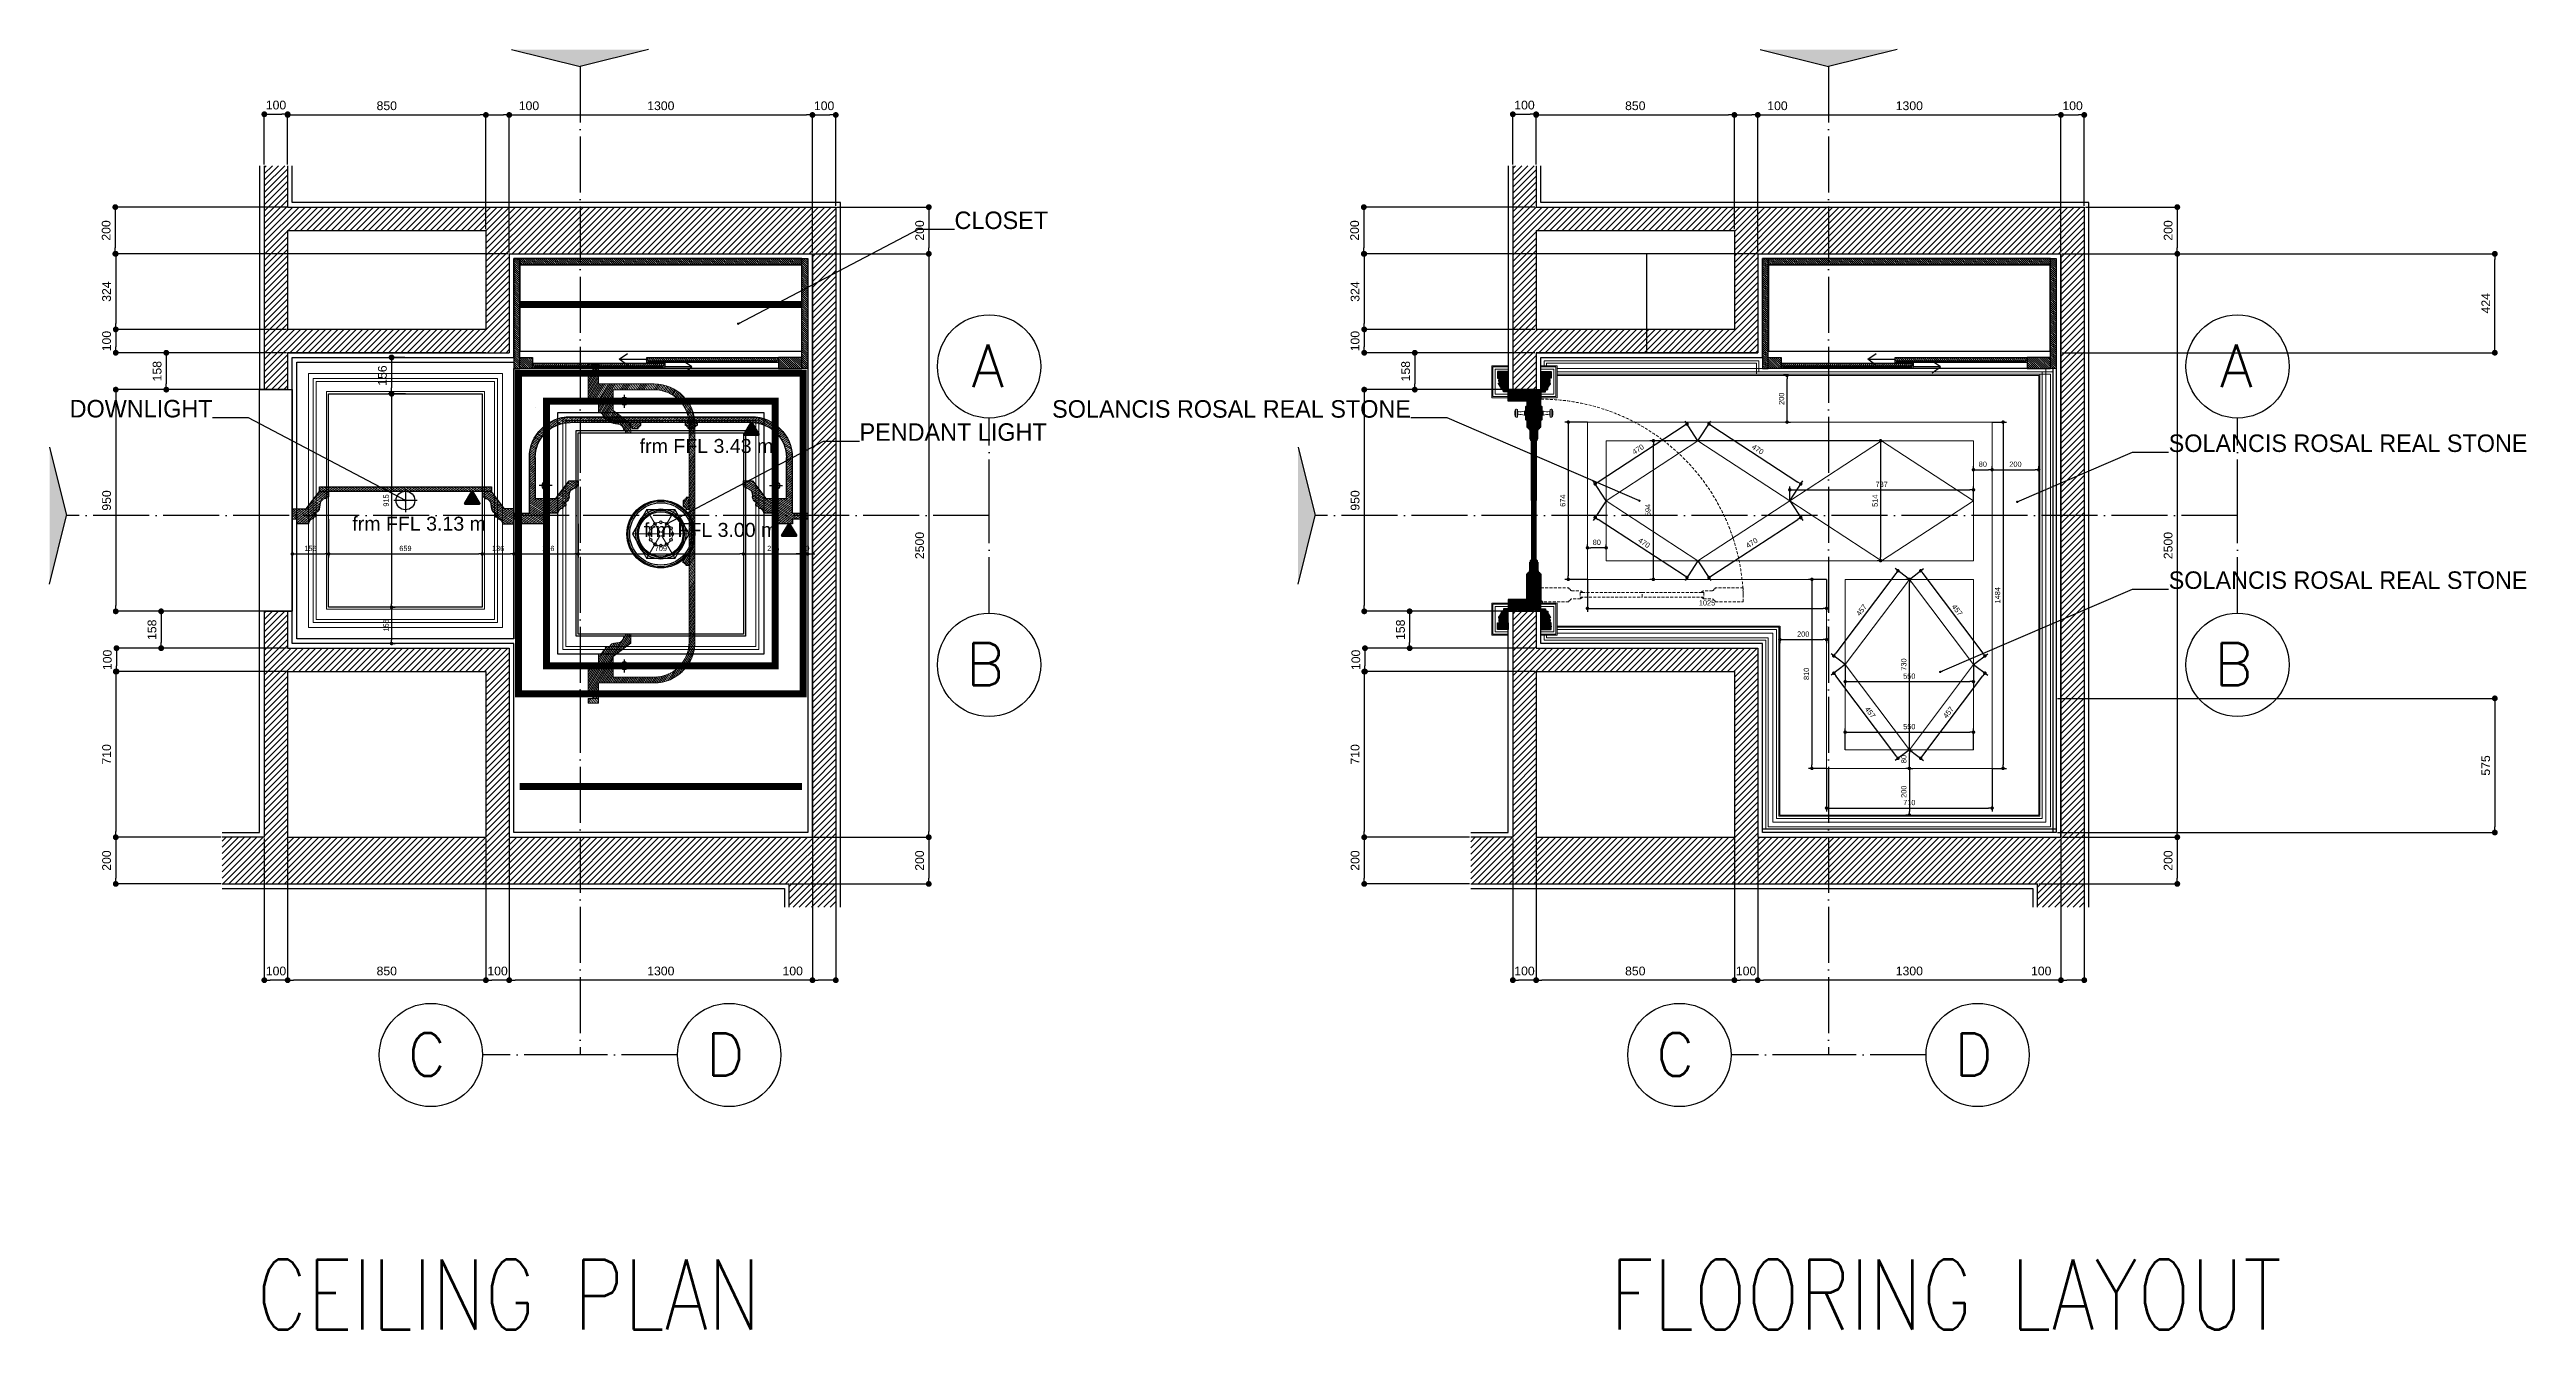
# Model space of a CAD drawing. Header units: inches. Extents: x 230831 to 416194, y 441295 to 526666.
# Drawn here: x 239574 to 250193, y 458679 to 464164 of the extents above; entities that cross this region are included whole.
import ezdxf

# ---------------------------------------------------------------- set-up
doc = ezdxf.new("R2010")
doc.units = ezdxf.units.IN
doc.header["$MEASUREMENT"] = 0
for name, pattern in [('ACAD_ISO04W100', [30, 24, -3, 0, -3]), ('HIDDEN', [0.375, 0.25, -0.125]), ('HIDDEN2', [0.1875, 0.125, -0.0625]), ('xref grd floor$2$HIDDEN2', [0.1875, 0.125, -0.0625])]:
    doc.linetypes.add(name, pattern=pattern)
for name, color, linetype, lineweight in [('1', 1, 'Continuous', 50), ('CQ gypsum 2', 42, 'Continuous', 0), ('CQ Gypsum Hatch', 8, 'Continuous', 20), ('CQ Hardware Accs.', 1, 'Continuous', 0), ('CQ lighting plan', 7, 'Continuous', 0), ('CQ Marble', 6, 'Continuous', 0), ('CQ Wood', 30, 'Continuous', 0), ('CQ Wood hatch', 32, 'Continuous', 0), ('Glass', 4, 'Continuous', 0), ('GRC', 41, 'Continuous', 0), ('Marble', 6, 'Continuous', 0)]:
    doc.layers.add(name, color=color, linetype=linetype, lineweight=lineweight)
for name, color, linetype in [('A-DIMESNION-1', 7, 'Continuous'), ('Calliper_wash basin counter', 1, 'Continuous'), ('CQ Grg Gypsum', 41, 'Continuous'), ('CQ Light Elevation', 4, 'Continuous'), ('CQ PANEL DIMENSION', 1, 'Continuous'), ('CQ Plaster', 1, 'Continuous'), ('CQ SPOT DETAIL DIMENSION', 9, 'Continuous'), ('CQ text label', 3, 'Continuous'), ('CQ Wall plan', 3, 'Continuous'), ('CQ Wood plan', 23, 'Continuous'), ('CQ_callout', 34, 'Continuous'), ('DIM', 251, 'Continuous'), ('Layer1', 1, 'Continuous'), ('Layer4', 4, 'Continuous'), ('LIGHT', 130, 'Continuous'), ('WOOD', 23, 'Continuous'), ('xref grd floor$2$Calliper_wash basin counter', 1, 'Continuous'), ('xref grd floor$2$CQ Wall hatch_CHB', 8, 'Continuous')]:
    doc.layers.add(name, color=color, linetype=linetype)
doc.styles.add('ID-ROMANS', font='romans.shx', dxfattribs={"width": 0.8})
doc.styles.get("Standard").update_dxf_attribs({"font": 'arial.ttf'})
doc.styles.add('STYL-CONCEPT', font='romans.shx')
doc.dimstyles.new('chester 15', dxfattribs={"dimscale": 0.15, "dimtxt": 150, "dimasz": 100, "dimexe": 100, "dimexo": 0, "dimgap": 80, "dimtad": 1, "dimdec": 0, "dimzin": 0, "dimdsep": 46, "dimtxsty": 'Standard', "dimblk": 'DOT', "dimcen": 100, "dimclrd": 1, "dimclre": 1, "dimclrt": 3, "dimadec": 0, "dimazin": 0, "dimtfac": 1, "dimtdec": 0, "dimtofl": 0, "dimtmove": 0, "dimatfit": 3, "dimfxl": 1, "dimtolj": 1, "dimtzin": 0, "dimlwd": -1, "dimarcsym": 0})
doc.dimstyles.new('chester 25', dxfattribs={"dimscale": 0.25, "dimtxt": 150, "dimasz": 100, "dimexe": 10, "dimexo": 20, "dimgap": 80, "dimtad": 1, "dimdec": 0, "dimzin": 0, "dimdsep": 46, "dimtxsty": 'Standard', "dimblk": 'DOT', "dimcen": 50, "dimclrd": 1, "dimclre": 1, "dimclrt": 3, "dimadec": 0, "dimazin": 0, "dimtfac": 1, "dimtdec": 0, "dimtofl": 0, "dimtmove": 0, "dimatfit": 3, "dimfxl": 1, "dimtolj": 1, "dimtzin": 0, "dimlwd": -1, "dimarcsym": 0})
doc.dimstyles.new('CQ Anno', dxfattribs={"dimscale": 40, "dimtxt": 2.2, "dimasz": 200, "dimexe": 1, "dimexo": 0.5, "dimgap": 0.5, "dimtad": 1, "dimrnd": 1, "dimdsep": 46, "dimtxsty": 'Standard', "dimblk": 'DOTSMALL', "dimcen": 0.0025, "dimdle": 0.5, "dimclrd": 8, "dimclre": 8, "dimclrt": 53, "dimazin": 2, "dimtfac": 1, "dimtix": 1, "dimtmove": 1, "dimatfit": 0, "dimfxl": 50, "dimtolj": 1, "dimtzin": 0, "dimlwd": -1, "dimarcsym": 1})
doc.dimstyles.get("Standard").update_dxf_attribs({"dimtxt": 0.18, "dimasz": 0.18, "dimexe": 0.18, "dimexo": 0.0625, "dimgap": 0.09, "dimtad": 0, "dimtih": 1, "dimtoh": 1, "dimdec": 4, "dimzin": 0, "dimdsep": 46, "dimtxsty": 'Standard', "dimcen": 0.09, "dimadec": 0, "dimazin": 0, "dimtfac": 1, "dimtdec": 4, "dimtofl": 0, "dimtmove": 0, "dimatfit": 3, "dimfxl": 1, "dimtolj": 1, "dimtzin": 0, "dimarcsym": 0})
pattern_1 = [(211.0285767170143, (0, 0), (3.221659560689484, -5.355689467754646), [])]
pattern_2 = [(45, (0, 4.135903062765138e-25), (1.988737822087165, 7.292038680986272), [9.375, -1.875, 0, -1.875])]
pattern_3 = [(45, (0, 0), (1.988737822087165, 7.292038680986272), [9.375, -1.875, 0, -1.875])]

msp = doc.modelspace()

# ---------------------------------------------------------------- texts
at = {"layer": 'CQ SPOT DETAIL DIMENSION', "color": 3, "char_height": 75}
for s, insert, attachment_point in [('{\\fCityBlueprint|b0|i0|c2|p2;CLOSET}', (243453.6279864783, 463393.65923595), 7), ('{\\fCityBlueprint|b0|i0|c2|p2;DOWNLIGHT}', (240272.5768427423, 462586.3087323158, 0.0003526290422994029), 9), ('{\\fCityBlueprint|b0|i0|c2|p2;SOLANCIS ROSAL REAL STONE }', (245410.467073239, 462585.2424363582, 0.0003526290422994029), 9), ('{\\fCityBlueprint|b0|i0|c2|p2;PENDANT LIGHT}', (243046.5477238892, 462486.244150791, 0.0003863056233256472), 7), ('{\\fCityBlueprint|b0|i0|c2|p2;SOLANCIS ROSAL REAL STONE}', (248659.3209069326, 462438.311794128, 0.0003526290422994029), 7), ('{\\fCityBlueprint|b0|i0|c2|p2;SOLANCIS ROSAL REAL STONE}', (248659.3209069326, 461851.578526017, 0.0003526290422994029), 7)]:
    msp.add_mtext(s, dxfattribs=dict(at, insert=insert, attachment_point=attachment_point))
at = {"layer": 'CQ text label'}
for s, p in [(' frm FFL 3.43 m', (242080.528634296, 462435.0387228758, 0.001529078274045795)), (' frm FFL 3.13 m', (240848.4338280612, 462102.1416537568, 0.0003526290425552217)), (' frm FFL 3.00 m', (242098.1202705701, 462075.522723629, 0.0003546942199556978))]:
    msp.add_text(s, height=60, rotation=1.556358209312801e-08, dxfattribs=at).set_placement(p)
at = {"layer": 'Defpoints', "char_height": 300, "width": 6757.121219699296, "attachment_point": 1, "style": 'ID-ROMANS'}
for s, insert in [('CEILING PLAN', (240461.970122534, 458979.402440422, 3.616010514505501e-09)), ('FLOORING LAYOUT', (246263.6838776373, 458979.402440422, 3.616010514505501e-09))]:
    msp.add_mtext(s, dxfattribs=dict(at, insert=insert))

# ---------------------------------------------------------------- blocks, each defined once
blk = doc.blocks.new('gf-19 wall plan')
at = {"layer": 'xref grd floor$2$CQ Wall hatch_CHB'}
h = blk.add_hatch(dxfattribs=at)
h.set_pattern_fill('ANSI31,_O', color=8, scale=149.9999999999999)
h.set_pattern_definition([(45, (0, 0), (-13.25825214724776, 13.25825214724776), [])])
h.paths.add_polyline_path([(237464.9180727652, 463488.501008369), (235114.9180727651, 463488.5010083689), (235114.9219603917, 463665.8451543157), (235014.9238323605, 463665.8451543157), (235014.9174435659, 462706.5007693742), (235114.9180727652, 462706.5007693742), (235114.9180727651, 462725.6144694869), (235114.9180727653, 462864.5010083712), (236064.9180727649, 462864.5010083711), (236064.9180727649, 463288.5010083689), (237364.9180727651, 463288.5010083689), (237364.9180727652, 460788.501008369), (236064.9104582512, 460788.5010083689), (236064.8986268335, 461598.5005303614), (235114.9180727619, 461598.5005303614), (235114.9180727637, 461756.5007693741), (235014.918072765, 461756.500769374), (235014.9180727651, 460788.501008369), (234834.5341872139, 460788.501008369), (234834.5341872139, 460588.5035785317), (237264.9180727651, 460588.5010083689), (237264.9180727651, 460488.5010083687), (237464.9180727651, 460488.5010083687)])
h.paths.add_polyline_path([(235964.9180727648, 462964.5010083709), (235114.9180727651, 462964.5010083717), (235114.918072765, 463388.501008369), (235964.918072765, 463388.501008369)], flags=16)
h.paths.add_polyline_path([(235964.9104582527, 461498.5005303615), (235964.9104582497, 460788.5010083687), (235114.9180727678, 460788.5010083689), (235114.9180727681, 461498.5005303614)], flags=16)
at = {"layer": 'CQ Plaster'}
for p, q in [((235114.9180727649, 462706.5007693742, 0.000352629042299411), (235134.9180727652, 462706.5007693742, 0.0003526290422994029)), ((235014.918072765, 461756.500769374, 0.0003521742306475172), (234994.9180727646, 461756.500769374, 0.0003703207169635371)), ((235114.9180727637, 461756.5007693741, 0.0003494018102132618), (235134.9180727619, 461756.5007693743, 0.0003526290422994029))]:
    blk.add_line(p, q, dxfattribs=at)
for points, elevation in [([(234994.9238323605, 463665.8451543157), (234994.9238323605, 462706.5007693713), (235014.9174435651, 462706.500636223)], 0.0003723217757297406), ([(237484.9180727651, 460488.5010083687), (237484.9180727652, 463508.501008369), (235134.9185111973, 463508.5010083689), (235134.9219603869, 463665.8447158883)], 0.0002963762906981438), ([(235134.9180727652, 462706.5007693742), (235134.9180727653, 462844.5010083712), (236084.9180727632, 462844.5010083711), (236084.9180727633, 463268.501008369), (237344.9180727651, 463268.5010083689), (237344.9180727652, 460808.501008369), (236084.9180727633, 460808.501008369), (236084.9180727634, 461618.5005303721), (235134.9180727619, 461618.5005303722), (235134.9180727619, 461756.5007693743)], 0.0003526290422994029), ([(234834.5341872139, 460808.501008369), (234994.9180727651, 460808.501008369), (234994.9180727646, 461756.5007693741)], 0.0003703207169635371), ([(234834.5341660636, 460568.5035785317), (237244.9180727651, 460568.501029519), (237244.9180727651, 460488.5010083687)], 0.0003696413084132999)]:
    blk.add_lwpolyline(points, dxfattribs=dict(at, elevation=elevation))
at = {"layer": 'CQ Wall plan', "extrusion": (2.772420434295382e-08, -3.397086406510971e-09, 0.9999999999999997)}
for p, q in [((235014.9238323604, 463665.8451543157, 0.0003750941442651913), (235014.9174435659, 462706.5007693713, 0.0003718353456201822)), ((235014.9238323605, 463665.8451543157, 0.0003750941442651898), (235014.9174435659, 462706.5007693713, 0.0003718353456201822)), ((235014.9238323604, 463665.8451543157, 0.0003750941442651913), (235014.9174435659, 462706.5007693713, 0.0003718353456201822)), ((235014.9238323605, 463665.8451543157, 0.0003750941442651898), (235014.9174435659, 462706.5007693713, 0.0003718353456201822)), ((235014.9238323604, 463665.8451543157, 0.0003750941442651913), (235014.9174435659, 462706.5007693713, 0.0003718353456201822)), ((235014.9238323605, 463665.8451543157, 0.0003750941442651898), (235014.9174435659, 462706.5007693713, 0.0003718353456201822)), ((235114.9219603916, 463665.8451543157, 0.0003723217757297439), (235114.9180727651, 463488.5010083689, 0.0003717194301236291)), ((235114.9219603917, 463665.8451543157, 0.0003723217757297406), (235114.9180727651, 463488.5010083689, 0.0003717194301236291)), ((235114.9219603916, 463665.8451543157, 0.0003723217757297439), (235114.9180727651, 463488.5010083689, 0.0003717194301236291)), ((235114.9219603917, 463665.8451543157, 0.0003723217757297406), (235114.9180727651, 463488.5010083689, 0.0003717194301236291)), ((235114.9219603916, 463665.8451543157, 0.0003723217757297439), (235114.9180727651, 463488.5010083689, 0.0003717194301236291)), ((235114.9219603917, 463665.8451543157, 0.0003723217757297406), (235114.9180727651, 463488.5010083689, 0.0003717194301236291)), ((235114.918072765, 463488.5010083689, 0.0003717194301236308), (237464.9180727652, 463488.501008369, 0.0003065675499176779)), ((235114.918072765, 463488.5010083689, 0.0003717194301236308), (237464.9180727652, 463488.501008369, 0.0003065675499176779)), ((235114.918072765, 463488.5010083689, 0.0003717194301236308), (237464.9180727652, 463488.501008369, 0.0003065675499176779)), ((237464.9180727652, 463488.501008369, 0.0003065675499176779), (237464.9180727651, 460488.5010083687, 0.0002963762906981438)), ((237464.9180727652, 463488.501008369, 0.0003065675499176779), (237464.9180727651, 460488.5010083687, 0.0002963762906981438)), ((237464.9180727652, 463488.501008369, 0.0003065675499176779), (237464.9180727651, 460488.5010083687, 0.0002963762906981438)), ((235114.918072765, 463388.5010083689, 0.0003713797214829761), (235114.9180727651, 462964.5010083695, 0.0003699393568466186)), ((235114.9180727651, 463388.501008369, 0.0003713797214829726), (235964.9180727649, 463388.501008369, 0.0003478141477914673)), ((235114.918072765, 463388.5010083689, 0.0003713797214829761), (235114.9180727651, 462964.5010083695, 0.0003699393568466186)), ((235114.918072765, 463388.5010083689, 0.0003713797214829761), (235114.9180727651, 462964.5010083695, 0.0003699393568466186)), ((235114.9180727651, 463388.501008369, 0.0003713797214829726), (235964.9180727649, 463388.501008369, 0.0003478141477914673)), ((235114.918072765, 463388.5010083689, 0.0003713797214829761), (235114.9180727651, 462964.5010083695, 0.0003699393568466186)), ((235114.918072765, 463388.5010083689, 0.0003713797214829761), (235114.9180727651, 462964.5010083695, 0.0003699393568466186)), ((235114.9180727651, 463388.501008369, 0.0003713797214829726), (235964.9180727649, 463388.501008369, 0.0003478141477914673)), ((235114.918072765, 463388.5010083689, 0.0003713797214829761), (235114.9180727651, 462964.5010083695, 0.0003699393568466186)), ((235964.918072765, 463388.501008369, 0.0003478141477914641), (235964.9180727648, 462964.5010083695, 0.0003463737831551115)), ((235964.918072765, 463388.501008369, 0.0003478141477914641), (235964.9180727648, 462964.5010083695, 0.0003463737831551115)), ((235964.918072765, 463388.501008369, 0.0003478141477914641), (235964.9180727648, 462964.5010083695, 0.0003463737831551115)), ((236064.9180727649, 463288.5010083687, 0.0003447020187165183), (236064.9180727649, 462864.5010083697, 0.0003432616540801677)), ((236064.918072765, 463288.5010083689, 0.0003447020187165173), (237364.9180727651, 463288.5010083689, 0.000308660553070675)), ((236064.9180727649, 463288.5010083687, 0.0003447020187165183), (236064.9180727649, 462864.5010083697, 0.0003432616540801677)), ((236064.918072765, 463288.5010083689, 0.0003447020187165173), (237364.9180727651, 463288.5010083689, 0.000308660553070675)), ((236064.9180727649, 463288.5010083687, 0.0003447020187165183), (236064.9180727649, 462864.5010083697, 0.0003432616540801677)), ((236064.918072765, 463288.5010083689, 0.0003447020187165173), (237364.9180727651, 463288.5010083689, 0.000308660553070675)), ((237364.9180727651, 463288.5010083689, 0.000308807204904278), (237364.9180727652, 460788.501008369, 0.0003003144888879993)), ((237364.9180727651, 463288.5010083689, 0.000308807204904278), (237364.9180727652, 460788.501008369, 0.0003003144888879993)), ((235964.9180727634, 462964.5010083709, 0.0003463737831551544), (235114.9180727634, 462964.5010083717, 0.0003699393568466626)), ((235114.9180727653, 462864.5010083715, 0.0003531657827635237), (235114.9180727649, 462706.5007693742, 0.000352629042299411)), ((235114.9180727651, 462864.5010083714, 0.0003531657827635326), (235114.9180727652, 462706.5007693742, 0.0003526290422994029)), ((235114.9180727653, 462864.5010083715, 0.0003531657827635237), (235114.9180727649, 462706.5007693742, 0.000352629042299411)), ((235964.9180727633, 462864.5010083708, 0.0003460340745145044), (235114.9180727634, 462864.5010083715, 0.0003695996482060141)), ((235114.9180727651, 462864.5010083714, 0.0003531657827635326), (235114.9180727652, 462706.5007693742, 0.0003526290422994029)), ((235114.9180727653, 462864.5010083715, 0.0003531657827635237), (235114.9180727649, 462706.5007693742, 0.000352629042299411)), ((235114.9180727634, 462864.5010083712, 0.000369599648206014), (236064.9180727632, 462864.5010083711, 0.0003432616540802114)), ((235114.9180727651, 462864.5010083714, 0.0003531657827635284), (235114.9180727651, 462752.1309737814, 0.0003527840520465286)), ((235114.9180727649, 462706.5007693742, 0.000352629042299411), (235016.254859769, 462706.5007693742, 0.0003553644013776466)), ((235114.9180727651, 462725.6144694869, 0.0003526939731902355), (235114.9180727652, 462706.5007693742, 0.0003526290422994029)), ((235014.9180727649, 461756.5007693714, 0.0003686080960899521), (235014.9180727651, 460788.501008369, 0.0003653197172603394)), ((235014.918072765, 461756.5007693714, 0.0003686080960899488), (235014.9180727651, 460788.501008369, 0.0003653197172603394)), ((235014.9180727649, 461756.5007693714, 0.0003686080960899521), (235014.9180727651, 460788.501008369, 0.0003653197172603394)), ((235014.918072765, 461756.5007693714, 0.0003686080960899488), (235014.9180727651, 460788.501008369, 0.0003653197172603394)), ((235014.9180727649, 461756.5007693714, 0.0003686080960899521), (235014.9180727651, 460788.501008369, 0.0003653197172603394)), ((235014.918072765, 461756.5007693714, 0.0003686080960899488), (235014.9180727651, 460788.501008369, 0.0003653197172603394)), ((235014.918072765, 461756.500769374, 0.0003521742306475172), (235114.9180727637, 461756.5007693741, 0.0003494018102132618)), ((235114.9180727637, 461756.5007693741, 0.0003494018102132618), (235114.9180727619, 461598.5005303614, 0.0003488650697491321)), ((235114.9180727637, 461756.5007693741, 0.0003494018102132618), (235114.9180727619, 461598.5005303614, 0.0003488650697491321)), ((235114.9180727637, 461756.5007693741, 0.0003494018102132618), (235114.9180727619, 461598.5005303614, 0.0003488650697491321)), ((235114.9180727637, 461756.5007693741, 0.0003494018102132618), (235114.9180727619, 461598.5005303614, 0.0003488650697491321)), ((235114.9180727637, 461756.5007693741, 0.0003494018102132618), (235114.9180727619, 461598.5005303614, 0.0003488650697491321)), ((235114.9180727637, 461756.5007693741, 0.0003494018102132618), (235114.9180727619, 461598.5005303614, 0.0003488650697491321)), ((235114.9180727681, 461498.5005303613, 0.0003649592265507502), (235114.918072765, 460788.5010083792, 0.000362693948659689)), ((235114.9180727681, 461498.5005303613, 0.0003649592265507502), (235114.9180727678, 460788.501008369, 0.0003626939486595712)), ((235114.9180727681, 461498.5005303613, 0.0003649592265507502), (235114.918072765, 460788.5010083792, 0.000362693948659689)), ((235114.9180727681, 461498.5005303613, 0.0003649592265507502), (235114.9180727678, 460788.501008369, 0.0003626939486595712)), ((235114.9180727681, 461498.5005303613, 0.0003649592265507502), (235114.918072765, 460788.5010083792, 0.000362693948659689)), ((235114.918072768, 461498.5005303614, 0.0003649592265507578), (235964.9104582527, 461498.5005303616, 0.0003413938639656196)), ((235114.9180727681, 461498.5005303613, 0.0003649592265507502), (235114.9180727678, 460788.501008369, 0.0003626939486595712)), ((235964.9104582527, 461498.5005303616, 0.0003413938639656184), (235964.9104582497, 460788.5010083687, 0.0003389819342409176)), ((235964.9104582527, 461498.5005303616, 0.0003413938639656196), (235964.9104582497, 460788.5010083687, 0.0003389819342409176)), ((235964.9104582527, 461498.5005303616, 0.0003413938639656244), (235964.9104582497, 460788.5010083687, 0.0003389819342409177)), ((235014.9180727651, 460788.501008369, 0.0003653197172603394), (234834.5341872139, 460788.501008369, 0.0003703207169635371)), ((235014.9180727651, 460788.501008369, 0.0003653197172603394), (234834.5341872139, 460788.501008369, 0.0003703207169635371)), ((235014.9180727651, 460788.501008369, 0.0003653197172603394), (234834.5341872139, 460788.501008369, 0.0003703207169635371)), ((235114.918072768, 460788.5010083689, 0.0003626939486595659), (235964.9104582497, 460788.5010083687, 0.0003389819342409177)), ((235114.918072768, 460788.5010083689, 0.0003626939486595659), (235964.9104582497, 460788.5010083687, 0.0003389819342409177)), ((236064.9104582513, 460788.501008369, 0.0003363561656401789), (237364.9180727652, 460788.501008369, 0.0003003144888879993)), ((236064.9104582514, 460788.5010083689, 0.0003363561656401754), (237364.9180727652, 460788.501008369, 0.0003003144888879993)), ((236064.9104582513, 460788.501008369, 0.0003363561656401789), (237364.9180727652, 460788.501008369, 0.0003003144888879993)), ((236064.9104582514, 460788.5010083689, 0.0003363561656401754), (237364.9180727652, 460788.501008369, 0.0003003144888879993)), ((236064.9104582513, 460788.501008369, 0.0003363561656401789), (237364.9180727652, 460788.501008369, 0.0003003144888879993)), ((234834.5341872139, 460588.5035785317, 0.0003696413084132999), (237264.9180727651, 460588.5010083689, 0.0003022608402073933)), ((234834.5341872139, 460588.5035785317, 0.0003696413084132999), (237264.9180727651, 460588.5010083689, 0.0003022608402073933)), ((234834.5341872139, 460588.5035785317, 0.0003696413084132999), (237264.9180727651, 460588.5010083689, 0.0003022608402073933)), ((237264.9180727651, 460488.5010083687, 0.000301921131566739), (237264.9180727651, 460588.5010083688, 0.0003022608402073903)), ((237264.9180727651, 460488.5010083687, 0.000301921131566739), (237264.9180727651, 460588.5010083688, 0.0003022608402073903)), ((237264.9180727651, 460488.5010083687, 0.000301921131566739), (237264.9180727651, 460588.5010083688, 0.0003022608402073903))]:
    blk.add_line(p, q, dxfattribs=at)
at = {"layer": 'CQ Wall plan', "extrusion": (2.772420434295382e-08, -3.397086406510971e-09, 0.9999999999999997), "elevation": 0.005315582976500136}
blk.add_lwpolyline([(235114.9180727681, 461598.5005303614), (236064.9104582512, 461598.5005303615), (236064.9104582511, 460788.5010083688), (237364.9180727652, 460788.5010083688), (237364.918072765, 463288.5010083689)], dxfattribs=at)
blk = doc.blocks.new('_Dot')
at = {"color": 0, "linetype": 'ByBlock', "lineweight": -2}
blk.add_line((-0.5, 0), (-1, 0), dxfattribs=at)
at = {"color": 0, "linetype": 'ByBlock', "const_width": 0.5}
blk.add_lwpolyline([(-0.25, 0, 1), (0.25, 0, 1)], format="xyb", close=True, dxfattribs=at)
blk = doc.blocks.new('*D185')
at = {"layer": 'A-DIMESNION-1', "color": 1, "lineweight": -2, "ltscale": 0.05, "transparency": 16777216}
for p, q in [((240494.5095080503, 463670.8451543157), (240494.5095080503, 463889.0043334302)), ((240594.5076360816, 463670.8451543157), (240594.5076360816, 463889.0043334302))]:
    blk.add_line(p, q, dxfattribs=at)
at = {"layer": 'A-DIMESNION-1', "color": 1, "ltscale": 0.05, "transparency": 16777216}
blk.add_line((240519.5095080503, 463886.5043334302), (240569.5076360816, 463886.5043334302), dxfattribs=at)
at = {"layer": 'Defpoints', "color": 0, "linetype": 'Continuous', "ltscale": 0.05, "transparency": 16777216}
for p in [(240594.5076360816, 463886.5043334302), (240494.5095080503, 463665.8451543157, 0.0003750941442651913), (240594.5076360816, 463665.8451543157, 0.0003723217757297406)]:
    blk.add_point(p, dxfattribs=at)
at = {"layer": 'A-DIMESNION-1', "color": 1, "linetype": 'Continuous', "ltscale": 0.05, "transparency": 16777216, "xscale": 25, "yscale": 25, "zscale": 25, "rotation": 180}
blk.add_blockref('_Dot', (240494.5095080503, 463886.5043334302), dxfattribs=at)
at = {"layer": 'A-DIMESNION-1', "color": 1, "linetype": 'Continuous', "ltscale": 0.05, "transparency": 16777216, "xscale": 25, "yscale": 25, "zscale": 25}
blk.add_blockref('_Dot', (240594.5076360816, 463886.5043334302), dxfattribs=at)
at = {"layer": 'A-DIMESNION-1', "color": 3, "linetype": 'Continuous', "ltscale": 0.05, "transparency": 16777216, "insert": (240544.5085720659, 463925.6508204698), "char_height": 37.5, "attachment_point": 5}
blk.add_mtext('\\A1;100', dxfattribs=at)
blk = doc.blocks.new('*D184')
at = {"layer": 'A-DIMESNION-1', "color": 1, "lineweight": -2, "ltscale": 0.05, "transparency": 16777216}
for p, q in [((240594.5076360816, 463670.8451543157), (240594.5076360816, 463886.0265536317)), ((241444.5037484548, 463393.501008369), (241444.5037484548, 463886.0265536317))]:
    blk.add_line(p, q, dxfattribs=at)
at = {"layer": 'A-DIMESNION-1', "color": 1, "ltscale": 0.05, "transparency": 16777216}
blk.add_line((240619.5076360816, 463883.5265536317), (241419.5037484548, 463883.5265536317), dxfattribs=at)
at = {"layer": 'Defpoints', "color": 0, "linetype": 'Continuous', "ltscale": 0.05, "transparency": 16777216}
for p in [(241444.5037484548, 463883.5265536317), (240594.5076360816, 463665.8451543157, 0.0003723217757297406), (241444.5037484548, 463388.501008369, 0.0003478141477914673)]:
    blk.add_point(p, dxfattribs=at)
at = {"layer": 'A-DIMESNION-1', "color": 1, "linetype": 'Continuous', "ltscale": 0.05, "transparency": 16777216, "xscale": 25, "yscale": 25, "zscale": 25, "rotation": 180}
blk.add_blockref('_Dot', (240594.5076360816, 463883.5265536317), dxfattribs=at)
at = {"layer": 'A-DIMESNION-1', "color": 1, "linetype": 'Continuous', "ltscale": 0.05, "transparency": 16777216, "xscale": 25, "yscale": 25, "zscale": 25}
blk.add_blockref('_Dot', (241444.5037484548, 463883.5265536317), dxfattribs=at)
at = {"layer": 'A-DIMESNION-1', "color": 3, "linetype": 'Continuous', "ltscale": 0.05, "transparency": 16777216, "insert": (241019.5056922682, 463922.6730406713), "char_height": 37.5, "attachment_point": 5}
blk.add_mtext('\\A1;850', dxfattribs=at)
blk = doc.blocks.new('*D183')
at = {"layer": 'A-DIMESNION-1', "color": 1, "lineweight": -2, "ltscale": 0.05, "transparency": 16777216}
for p, q in [((241444.5037484548, 463393.501008369), (241444.5037484548, 463886.0265536317)), ((241544.5037484549, 463293.5010083689), (241544.5037484549, 463886.0265536317))]:
    blk.add_line(p, q, dxfattribs=at)
at = {"layer": 'A-DIMESNION-1', "color": 1, "ltscale": 0.05, "transparency": 16777216}
for p, q in [((241469.5037484548, 463883.5265536317), (241519.5037484549, 463883.5265536317)), ((241544.5037484549, 463883.5265536317), (241688.6988371316, 463883.5265536317))]:
    blk.add_line(p, q, dxfattribs=at)
at = {"layer": 'Defpoints', "color": 0, "linetype": 'Continuous', "ltscale": 0.05, "transparency": 16777216}
for p in [(241544.5037484549, 463883.5265536317), (241444.5037484548, 463388.501008369, 0.0003478141477914673), (241544.5037484549, 463288.5010083689, 0.0003447020187165173)]:
    blk.add_point(p, dxfattribs=at)
at = {"layer": 'A-DIMESNION-1', "color": 1, "linetype": 'Continuous', "ltscale": 0.05, "transparency": 16777216, "xscale": 25, "yscale": 25, "zscale": 25, "rotation": 180}
blk.add_blockref('_Dot', (241444.5037484548, 463883.5265536317), dxfattribs=at)
at = {"layer": 'A-DIMESNION-1', "color": 1, "linetype": 'Continuous', "ltscale": 0.05, "transparency": 16777216, "xscale": 25, "yscale": 25, "zscale": 25}
blk.add_blockref('_Dot', (241544.5037484549, 463883.5265536317), dxfattribs=at)
at = {"layer": 'A-DIMESNION-1', "color": 3, "linetype": 'Continuous', "ltscale": 0.05, "transparency": 16777216, "insert": (241629.1012927932, 463922.6730406713), "char_height": 37.5, "attachment_point": 5}
blk.add_mtext('\\A1;100', dxfattribs=at)
blk = doc.blocks.new('*D182')
at = {"layer": 'A-DIMESNION-1', "color": 1, "lineweight": -2, "ltscale": 0.05, "transparency": 16777216}
for p, q in [((241544.5037484549, 463293.5010083689), (241544.5037484549, 463886.0265536317)), ((242844.503748455, 463293.5010083689), (242844.503748455, 463886.0265536317))]:
    blk.add_line(p, q, dxfattribs=at)
at = {"layer": 'A-DIMESNION-1', "color": 1, "ltscale": 0.05, "transparency": 16777216}
blk.add_line((241569.5037484549, 463883.5265536317), (242819.503748455, 463883.5265536317), dxfattribs=at)
at = {"layer": 'Defpoints', "color": 0, "linetype": 'Continuous', "ltscale": 0.05, "transparency": 16777216}
for p in [(242844.503748455, 463883.5265536317), (241544.5037484549, 463288.5010083689, 0.0003447020187165173), (242844.503748455, 463288.5010083689, 0.000308660553070675)]:
    blk.add_point(p, dxfattribs=at)
at = {"layer": 'A-DIMESNION-1', "color": 1, "linetype": 'Continuous', "ltscale": 0.05, "transparency": 16777216, "xscale": 25, "yscale": 25, "zscale": 25, "rotation": 180}
blk.add_blockref('_Dot', (241544.5037484549, 463883.5265536317), dxfattribs=at)
at = {"layer": 'A-DIMESNION-1', "color": 1, "linetype": 'Continuous', "ltscale": 0.05, "transparency": 16777216, "xscale": 25, "yscale": 25, "zscale": 25}
blk.add_blockref('_Dot', (242844.503748455, 463883.5265536317), dxfattribs=at)
at = {"layer": 'A-DIMESNION-1', "color": 3, "linetype": 'Continuous', "ltscale": 0.05, "transparency": 16777216, "insert": (242194.5037484549, 463922.6858305758), "char_height": 37.5, "attachment_point": 5}
blk.add_mtext('\\A1;1300', dxfattribs=at)
blk = doc.blocks.new('*D181')
at = {"layer": 'A-DIMESNION-1', "color": 1, "lineweight": -2, "ltscale": 0.05, "transparency": 16777216}
for p, q in [((242844.503748455, 463293.5010083689), (242844.503748455, 463886.0265536317)), ((242944.5037484551, 463493.501008369), (242944.5037484551, 463886.0265536317))]:
    blk.add_line(p, q, dxfattribs=at)
at = {"layer": 'A-DIMESNION-1', "color": 1, "ltscale": 0.05, "transparency": 16777216}
blk.add_line((242869.503748455, 463883.5265536317), (242919.5037484551, 463883.5265536317), dxfattribs=at)
at = {"layer": 'Defpoints', "color": 0, "linetype": 'Continuous', "ltscale": 0.05, "transparency": 16777216}
for p in [(242944.5037484551, 463883.5265536317), (242944.5037484551, 463488.501008369, 0.0003065675499176779), (242844.503748455, 463288.5010083689, 0.000308660553070675)]:
    blk.add_point(p, dxfattribs=at)
at = {"layer": 'A-DIMESNION-1', "color": 1, "linetype": 'Continuous', "ltscale": 0.05, "transparency": 16777216, "xscale": 25, "yscale": 25, "zscale": 25, "rotation": 180}
blk.add_blockref('_Dot', (242844.503748455, 463883.5265536317), dxfattribs=at)
at = {"layer": 'A-DIMESNION-1', "color": 1, "linetype": 'Continuous', "ltscale": 0.05, "transparency": 16777216, "xscale": 25, "yscale": 25, "zscale": 25}
blk.add_blockref('_Dot', (242944.5037484551, 463883.5265536317), dxfattribs=at)
at = {"layer": 'A-DIMESNION-1', "color": 3, "linetype": 'Continuous', "ltscale": 0.05, "transparency": 16777216, "insert": (242894.5037484551, 463922.6730406713), "char_height": 37.5, "attachment_point": 5}
blk.add_mtext('\\A1;100', dxfattribs=at)
blk = doc.blocks.new('*D177')
at = {"layer": 'A-DIMESNION-1', "color": 1, "lineweight": -2, "ltscale": 0.05, "transparency": 16777216}
for p, q in [((240589.5037484549, 463488.5010083689), (239853.0124224298, 463488.5010083689)), ((241539.5037484548, 463288.5010083687), (239853.0124224298, 463288.5010083687))]:
    blk.add_line(p, q, dxfattribs=at)
at = {"layer": 'A-DIMESNION-1', "color": 1, "ltscale": 0.05, "transparency": 16777216}
blk.add_line((239855.5124224298, 463463.5010083689), (239855.5124224298, 463313.5010083687), dxfattribs=at)
at = {"layer": 'Defpoints', "color": 0, "linetype": 'Continuous', "ltscale": 0.05, "transparency": 16777216}
for p in [(240594.5037484549, 463488.5010083689, 0.0003717194301236308), (239855.5124224298, 463288.5010083687), (241544.5037484548, 463288.5010083687, 0.0003447020187165183)]:
    blk.add_point(p, dxfattribs=at)
at = {"layer": 'A-DIMESNION-1', "color": 1, "linetype": 'Continuous', "ltscale": 0.05, "transparency": 16777216, "xscale": 25, "yscale": 25, "zscale": 25}
for p, rotation in [((239855.5124224298, 463488.5010083689), 90), ((239855.5124224298, 463288.5010083687), 270)]:
    blk.add_blockref('_Dot', p, dxfattribs=dict(at, rotation=rotation))
at = {"layer": 'A-DIMESNION-1', "color": 3, "linetype": 'Continuous', "ltscale": 0.05, "transparency": 16777216, "insert": (239816.3659353902, 463388.5010083689), "char_height": 37.5, "attachment_point": 5, "rotation": 90}
blk.add_mtext('\\A1;200', dxfattribs=at)
blk = doc.blocks.new('*D176')
at = {"layer": 'A-DIMESNION-1', "color": 1, "lineweight": -2, "ltscale": 0.05, "transparency": 16777216}
for p, q in [((241539.5037484548, 463288.5010083687), (239855.0081315197, 463288.5010083687)), ((240589.5037484533, 462964.5010083717), (239855.0081315197, 462964.5010083717))]:
    blk.add_line(p, q, dxfattribs=at)
at = {"layer": 'A-DIMESNION-1', "color": 1, "ltscale": 0.05, "transparency": 16777216}
blk.add_line((239857.5081315197, 463263.5010083687), (239857.5081315197, 462989.5010083717), dxfattribs=at)
at = {"layer": 'Defpoints', "color": 0, "linetype": 'Continuous', "ltscale": 0.05, "transparency": 16777216}
for p in [(241544.5037484548, 463288.5010083687, 0.0003447020187165183), (239857.5081315197, 462964.5010083717), (240594.5037484533, 462964.5010083717, 0.0003699393568466626)]:
    blk.add_point(p, dxfattribs=at)
at = {"layer": 'A-DIMESNION-1', "color": 1, "linetype": 'Continuous', "ltscale": 0.05, "transparency": 16777216, "xscale": 25, "yscale": 25, "zscale": 25}
for p, rotation in [((239857.5081315197, 463288.5010083687), 90), ((239857.5081315197, 462964.5010083717), 270)]:
    blk.add_blockref('_Dot', p, dxfattribs=dict(at, rotation=rotation))
at = {"layer": 'A-DIMESNION-1', "color": 3, "linetype": 'Continuous', "ltscale": 0.05, "transparency": 16777216, "insert": (239818.3488545755, 463126.5010083703), "char_height": 37.5, "attachment_point": 5, "rotation": 90}
blk.add_mtext('\\A1;324', dxfattribs=at)
blk = doc.blocks.new('*D175')
at = {"layer": 'A-DIMESNION-1', "color": 1, "lineweight": -2, "ltscale": 0.05, "transparency": 16777216}
for p, q in [((240589.5037484533, 462964.5010083717), (239855.0081315186, 462964.5010083717)), ((240589.5037484533, 462864.5010083715), (239855.0081315186, 462864.5010083715))]:
    blk.add_line(p, q, dxfattribs=at)
at = {"layer": 'A-DIMESNION-1', "color": 1, "ltscale": 0.05, "transparency": 16777216}
blk.add_line((239857.5081315186, 462939.5010083717), (239857.5081315186, 462889.5010083715), dxfattribs=at)
at = {"layer": 'Defpoints', "color": 0, "linetype": 'Continuous', "ltscale": 0.05, "transparency": 16777216}
for p in [(240594.5037484533, 462964.5010083717, 0.0003699393568466626), (239857.5081315186, 462864.5010083715), (240594.5037484533, 462864.5010083715, 0.0003695996482060141)]:
    blk.add_point(p, dxfattribs=at)
at = {"layer": 'A-DIMESNION-1', "color": 1, "linetype": 'Continuous', "ltscale": 0.05, "transparency": 16777216, "xscale": 25, "yscale": 25, "zscale": 25}
for p, rotation in [((239857.5081315186, 462964.5010083717), 90), ((239857.5081315186, 462864.5010083715), 270)]:
    blk.add_blockref('_Dot', p, dxfattribs=dict(at, rotation=rotation))
at = {"layer": 'A-DIMESNION-1', "color": 3, "linetype": 'Continuous', "ltscale": 0.05, "transparency": 16777216, "insert": (239818.361644479, 462914.5010083716), "char_height": 37.5, "attachment_point": 5, "rotation": 90}
blk.add_mtext('\\A1;100', dxfattribs=at)
blk = doc.blocks.new('*D174')
at = {"layer": 'A-DIMESNION-1', "color": 1, "lineweight": -2, "ltscale": 0.05, "transparency": 16777216}
for p, q in [((240589.5037484533, 462864.5010083715), (240071.6945273581, 462864.5010083715)), ((240589.5037484548, 462706.5007693742), (240071.6945273581, 462706.5007693742))]:
    blk.add_line(p, q, dxfattribs=at)
at = {"layer": 'A-DIMESNION-1', "color": 1, "ltscale": 0.05, "transparency": 16777216}
blk.add_line((240074.1945273581, 462839.5010083715), (240074.1945273581, 462731.5007693742), dxfattribs=at)
at = {"layer": 'Defpoints', "color": 0, "linetype": 'Continuous', "ltscale": 0.05, "transparency": 16777216}
for p in [(240594.5037484533, 462864.5010083715, 0.0003695996482060141), (240074.1945273581, 462706.5007693742), (240594.5037484548, 462706.5007693742, 0.000352629042299411)]:
    blk.add_point(p, dxfattribs=at)
at = {"layer": 'A-DIMESNION-1', "color": 1, "linetype": 'Continuous', "ltscale": 0.05, "transparency": 16777216, "xscale": 25, "yscale": 25, "zscale": 25}
for p, rotation in [((240074.1945273581, 462864.5010083715), 90), ((240074.1945273581, 462706.5007693742), 270)]:
    blk.add_blockref('_Dot', p, dxfattribs=dict(at, rotation=rotation))
at = {"layer": 'A-DIMESNION-1', "color": 3, "linetype": 'Continuous', "ltscale": 0.05, "transparency": 16777216, "insert": (240035.0480403184, 462785.5008888729), "char_height": 37.5, "attachment_point": 5, "rotation": 90}
blk.add_mtext('\\A1;158', dxfattribs=at)
blk = doc.blocks.new('*D172')
at = {"layer": 'A-DIMESNION-1', "color": 1, "lineweight": -2, "ltscale": 0.05, "transparency": 16777216}
for p, q in [((240589.5037484548, 462706.5007693742), (239855.0081315197, 462706.5007693742)), ((240469.5037484544, 461756.500769374), (239855.0081315197, 461756.500769374))]:
    blk.add_line(p, q, dxfattribs=at)
at = {"layer": 'A-DIMESNION-1', "color": 1, "ltscale": 0.05, "transparency": 16777216}
blk.add_line((239857.5081315197, 462681.5007693742), (239857.5081315197, 461781.500769374), dxfattribs=at)
at = {"layer": 'Defpoints', "color": 0, "linetype": 'Continuous', "ltscale": 0.05, "transparency": 16777216}
for p in [(240594.5037484548, 462706.5007693742, 0.000352629042299411), (239857.5081315197, 461756.500769374), (240474.5037484544, 461756.500769374, 0.0003703207169635371)]:
    blk.add_point(p, dxfattribs=at)
at = {"layer": 'A-DIMESNION-1', "color": 1, "linetype": 'Continuous', "ltscale": 0.05, "transparency": 16777216, "xscale": 25, "yscale": 25, "zscale": 25}
for p, rotation in [((239857.5081315197, 462706.5007693742), 90), ((239857.5081315197, 461756.500769374), 270)]:
    blk.add_blockref('_Dot', p, dxfattribs=dict(at, rotation=rotation))
at = {"layer": 'A-DIMESNION-1', "color": 3, "linetype": 'Continuous', "ltscale": 0.05, "transparency": 16777216, "insert": (239818.36164448, 462231.5007693742), "char_height": 37.5, "attachment_point": 5, "rotation": 90}
blk.add_mtext('\\A1;950', dxfattribs=at)
blk = doc.blocks.new('*D173')
at = {"layer": 'A-DIMESNION-1', "color": 1, "lineweight": -2, "ltscale": 0.05, "transparency": 16777216}
for p, q in [((240469.5037484544, 461756.500769374), (240049.6702720489, 461756.500769374)), ((240589.5037484518, 461598.5005303614), (240049.6702720489, 461598.5005303614))]:
    blk.add_line(p, q, dxfattribs=at)
at = {"layer": 'A-DIMESNION-1', "color": 1, "ltscale": 0.05, "transparency": 16777216}
blk.add_line((240052.1702720489, 461731.500769374), (240052.1702720489, 461623.5005303614), dxfattribs=at)
at = {"layer": 'Defpoints', "color": 0, "linetype": 'Continuous', "ltscale": 0.05, "transparency": 16777216}
for p in [(240474.5037484544, 461756.500769374, 0.0003703207169635371), (240052.1702720489, 461598.5005303614), (240594.5037484518, 461598.5005303614, 0.0003488650697491319)]:
    blk.add_point(p, dxfattribs=at)
at = {"layer": 'A-DIMESNION-1', "color": 1, "linetype": 'Continuous', "ltscale": 0.05, "transparency": 16777216, "xscale": 25, "yscale": 25, "zscale": 25}
for p, rotation in [((240052.1702720489, 461756.500769374), 90), ((240052.1702720489, 461598.5005303614), 270)]:
    blk.add_blockref('_Dot', p, dxfattribs=dict(at, rotation=rotation))
at = {"layer": 'A-DIMESNION-1', "color": 3, "linetype": 'Continuous', "ltscale": 0.05, "transparency": 16777216, "insert": (240013.0237850093, 461677.5006498678), "char_height": 37.5, "attachment_point": 5, "rotation": 90}
blk.add_mtext('\\A1;158', dxfattribs=at)
blk = doc.blocks.new('*D171')
at = {"layer": 'A-DIMESNION-1', "color": 1, "lineweight": -2, "ltscale": 0.05, "transparency": 16777216}
for p, q in [((240589.5037484518, 461598.5005303614), (239858.1585628698, 461598.5005303614)), ((240589.5037484578, 461498.5005303614), (239858.1585628698, 461498.5005303614))]:
    blk.add_line(p, q, dxfattribs=at)
at = {"layer": 'A-DIMESNION-1', "color": 1, "ltscale": 0.05, "transparency": 16777216}
blk.add_line((239860.6585628698, 461573.5005303614), (239860.6585628698, 461523.5005303614), dxfattribs=at)
at = {"layer": 'Defpoints', "color": 0, "linetype": 'Continuous', "ltscale": 0.05, "transparency": 16777216}
for p in [(240594.5037484518, 461598.5005303614, 0.0003488650697491319), (239860.6585628698, 461498.5005303614), (240594.5037484578, 461498.5005303614, 0.0003649592265507578)]:
    blk.add_point(p, dxfattribs=at)
at = {"layer": 'A-DIMESNION-1', "color": 1, "linetype": 'Continuous', "ltscale": 0.05, "transparency": 16777216, "xscale": 25, "yscale": 25, "zscale": 25}
for p, rotation in [((239860.6585628698, 461598.5005303614), 90), ((239860.6585628698, 461498.5005303614), 270)]:
    blk.add_blockref('_Dot', p, dxfattribs=dict(at, rotation=rotation))
at = {"layer": 'A-DIMESNION-1', "color": 3, "linetype": 'Continuous', "ltscale": 0.05, "transparency": 16777216, "insert": (239821.5120758302, 461548.5005303614), "char_height": 37.5, "attachment_point": 5, "rotation": 90}
blk.add_mtext('\\A1;100', dxfattribs=at)
blk = doc.blocks.new('*D170')
at = {"layer": 'A-DIMESNION-1', "color": 1, "lineweight": -2, "ltscale": 0.05, "transparency": 16777216}
for p, q in [((240589.5037484578, 461498.5005303614), (239855.0081315197, 461498.5005303614)), ((240309.1198629038, 460788.501008369), (239855.0081315197, 460788.501008369))]:
    blk.add_line(p, q, dxfattribs=at)
at = {"layer": 'A-DIMESNION-1', "color": 1, "ltscale": 0.05, "transparency": 16777216}
blk.add_line((239857.5081315197, 461473.5005303614), (239857.5081315197, 460813.501008369), dxfattribs=at)
at = {"layer": 'Defpoints', "color": 0, "linetype": 'Continuous', "ltscale": 0.05, "transparency": 16777216}
for p in [(240594.5037484578, 461498.5005303614, 0.0003649592265507578), (239857.5081315197, 460788.501008369), (240314.1198629038, 460788.501008369, 0.0003703207169635371)]:
    blk.add_point(p, dxfattribs=at)
at = {"layer": 'A-DIMESNION-1', "color": 1, "linetype": 'Continuous', "ltscale": 0.05, "transparency": 16777216, "xscale": 25, "yscale": 25, "zscale": 25}
for p, rotation in [((239857.5081315197, 461498.5005303614), 90), ((239857.5081315197, 460788.501008369), 270)]:
    blk.add_blockref('_Dot', p, dxfattribs=dict(at, rotation=rotation))
at = {"layer": 'A-DIMESNION-1', "color": 3, "linetype": 'Continuous', "ltscale": 0.05, "transparency": 16777216, "insert": (239818.36164448, 461143.5007693652), "char_height": 37.5, "attachment_point": 5, "rotation": 90}
blk.add_mtext('\\A1;710', dxfattribs=at)
blk = doc.blocks.new('*D169')
at = {"layer": 'A-DIMESNION-1', "color": 1, "lineweight": -2, "ltscale": 0.05, "transparency": 16777216}
for p, q in [((240309.1198629038, 460788.501008369), (239855.0081315186, 460788.501008369)), ((240309.1198629038, 460588.5035785317), (239855.0081315186, 460588.5035785317))]:
    blk.add_line(p, q, dxfattribs=at)
at = {"layer": 'A-DIMESNION-1', "color": 1, "ltscale": 0.05, "transparency": 16777216}
blk.add_line((239857.5081315186, 460763.501008369), (239857.5081315186, 460613.5035785317), dxfattribs=at)
at = {"layer": 'Defpoints', "color": 0, "linetype": 'Continuous', "ltscale": 0.05, "transparency": 16777216}
for p in [(240314.1198629038, 460788.501008369, 0.0003703207169635371), (239857.5081315186, 460588.5035785317), (240314.1198629038, 460588.5035785317, 0.0003696413084132999)]:
    blk.add_point(p, dxfattribs=at)
at = {"layer": 'A-DIMESNION-1', "color": 1, "linetype": 'Continuous', "ltscale": 0.05, "transparency": 16777216, "xscale": 25, "yscale": 25, "zscale": 25}
for p, rotation in [((239857.5081315186, 460788.501008369), 90), ((239857.5081315186, 460588.5035785317), 270)]:
    blk.add_blockref('_Dot', p, dxfattribs=dict(at, rotation=rotation))
at = {"layer": 'A-DIMESNION-1', "color": 3, "linetype": 'Continuous', "ltscale": 0.05, "transparency": 16777216, "insert": (239818.361644479, 460688.5022934504), "char_height": 37.5, "attachment_point": 5, "rotation": 90}
blk.add_mtext('\\A1;200', dxfattribs=at)
blk = doc.blocks.new('*D180')
at = {"layer": 'A-DIMESNION-1', "color": 1, "lineweight": -2, "ltscale": 0.05, "transparency": 16777216}
for p, q in [((242949.5037484551, 463488.501008369), (243345.8427914937, 463488.501008369)), ((242849.503748455, 463288.5010083689), (243345.8427914937, 463288.5010083689))]:
    blk.add_line(p, q, dxfattribs=at)
at = {"layer": 'A-DIMESNION-1', "color": 1, "ltscale": 0.05, "transparency": 16777216}
blk.add_line((243343.3427914937, 463463.501008369), (243343.3427914937, 463313.5010083689), dxfattribs=at)
at = {"layer": 'Defpoints', "color": 0, "linetype": 'Continuous', "ltscale": 0.05, "transparency": 16777216}
for p in [(242944.5037484551, 463488.501008369, 0.0003065675499176779), (242844.503748455, 463288.5010083689, 0.000308660553070675), (243343.3427914937, 463288.5010083689)]:
    blk.add_point(p, dxfattribs=at)
at = {"layer": 'A-DIMESNION-1', "color": 1, "linetype": 'Continuous', "ltscale": 0.05, "transparency": 16777216, "xscale": 25, "yscale": 25, "zscale": 25}
for p, rotation in [((243343.3427914937, 463488.501008369), 90), ((243343.3427914937, 463288.5010083689), 270)]:
    blk.add_blockref('_Dot', p, dxfattribs=dict(at, rotation=rotation))
at = {"layer": 'A-DIMESNION-1', "color": 3, "linetype": 'Continuous', "ltscale": 0.05, "transparency": 16777216, "insert": (243304.1963044541, 463388.501008369), "char_height": 37.5, "attachment_point": 5, "rotation": 90}
blk.add_mtext('\\A1;200', dxfattribs=at)
blk = doc.blocks.new('*D179')
at = {"layer": 'A-DIMESNION-1', "color": 1, "lineweight": -2, "ltscale": 0.05, "transparency": 16777216}
for p, q in [((242849.503748455, 463288.5010083689), (243345.8427914937, 463288.5010083689)), ((242849.5037484551, 460788.501008369), (243345.8427914937, 460788.501008369))]:
    blk.add_line(p, q, dxfattribs=at)
at = {"layer": 'A-DIMESNION-1', "color": 1, "ltscale": 0.05, "transparency": 16777216}
blk.add_line((243343.3427914937, 463263.5010083689), (243343.3427914937, 460813.501008369), dxfattribs=at)
at = {"layer": 'Defpoints', "color": 0, "linetype": 'Continuous', "ltscale": 0.05, "transparency": 16777216}
for p in [(242844.503748455, 463288.5010083689, 0.000308660553070675), (242844.5037484551, 460788.501008369, 0.0003003144888879993), (243343.3427914937, 460788.501008369)]:
    blk.add_point(p, dxfattribs=at)
at = {"layer": 'A-DIMESNION-1', "color": 1, "linetype": 'Continuous', "ltscale": 0.05, "transparency": 16777216, "xscale": 25, "yscale": 25, "zscale": 25}
for p, rotation in [((243343.3427914937, 463288.5010083689), 90), ((243343.3427914937, 460788.501008369), 270)]:
    blk.add_blockref('_Dot', p, dxfattribs=dict(at, rotation=rotation))
at = {"layer": 'A-DIMESNION-1', "color": 3, "linetype": 'Continuous', "ltscale": 0.05, "transparency": 16777216, "insert": (243304.1963044541, 462038.501008369), "char_height": 37.5, "attachment_point": 5, "rotation": 90}
blk.add_mtext('\\A1;2500', dxfattribs=at)
blk = doc.blocks.new('*D178')
at = {"layer": 'A-DIMESNION-1', "color": 1, "lineweight": -2, "ltscale": 0.05, "transparency": 16777216}
for p, q in [((242849.5037484551, 460788.501008369), (243345.8427914927, 460788.501008369)), ((242749.503748455, 460588.5010083688), (243345.8427914927, 460588.5010083688))]:
    blk.add_line(p, q, dxfattribs=at)
at = {"layer": 'A-DIMESNION-1', "color": 1, "ltscale": 0.05, "transparency": 16777216}
blk.add_line((243343.3427914927, 460763.501008369), (243343.3427914927, 460613.5010083688), dxfattribs=at)
at = {"layer": 'Defpoints', "color": 0, "linetype": 'Continuous', "ltscale": 0.05, "transparency": 16777216}
for p in [(242844.5037484551, 460788.501008369, 0.0003003144888879993), (242744.503748455, 460588.5010083688, 0.0003022608402073903), (243343.3427914927, 460588.5010083688)]:
    blk.add_point(p, dxfattribs=at)
at = {"layer": 'A-DIMESNION-1', "color": 1, "linetype": 'Continuous', "ltscale": 0.05, "transparency": 16777216, "xscale": 25, "yscale": 25, "zscale": 25}
for p, rotation in [((243343.3427914927, 460788.501008369), 90), ((243343.3427914927, 460588.5010083688), 270)]:
    blk.add_blockref('_Dot', p, dxfattribs=dict(at, rotation=rotation))
at = {"layer": 'A-DIMESNION-1', "color": 3, "linetype": 'Continuous', "ltscale": 0.05, "transparency": 16777216, "insert": (243304.196304453, 460688.501008369), "char_height": 37.5, "attachment_point": 5, "rotation": 90}
blk.add_mtext('\\A1;200', dxfattribs=at)
blk = doc.blocks.new('*D165')
at = {"layer": 'A-DIMESNION-1', "color": 1, "lineweight": -2, "ltscale": 0.05, "transparency": 16777216}
for p, q in [((242844.5037484551, 460783.5010083691), (242844.5037484551, 460173.4322878146)), ((242944.503748455, 460783.501008369), (242944.503748455, 460173.4322878146))]:
    blk.add_line(p, q, dxfattribs=at)
at = {"layer": 'A-DIMESNION-1', "color": 1, "ltscale": 0.05, "transparency": 16777216}
for p, q in [((242844.5037484551, 460175.9322878146), (242700.3086597784, 460175.9322878146)), ((242919.503748455, 460175.9322878146), (242869.5037484551, 460175.9322878146))]:
    blk.add_line(p, q, dxfattribs=at)
at = {"layer": 'Defpoints', "color": 0, "linetype": 'Continuous', "ltscale": 0.05, "transparency": 16777216}
for p in [(242844.5037484551, 460788.5010083691, 0.0003003144888882314), (242944.503748455, 460788.501008369), (242844.5037484551, 460175.9322878146)]:
    blk.add_point(p, dxfattribs=at)
at = {"layer": 'A-DIMESNION-1', "color": 1, "linetype": 'Continuous', "ltscale": 0.05, "transparency": 16777216, "xscale": 25, "yscale": 25, "zscale": 25, "rotation": 180}
blk.add_blockref('_Dot', (242844.5037484551, 460175.9322878146), dxfattribs=at)
at = {"layer": 'A-DIMESNION-1', "color": 1, "linetype": 'Continuous', "ltscale": 0.05, "transparency": 16777216, "xscale": 25, "yscale": 25, "zscale": 25}
blk.add_blockref('_Dot', (242944.503748455, 460175.9322878146), dxfattribs=at)
at = {"layer": 'A-DIMESNION-1', "color": 3, "linetype": 'Continuous', "ltscale": 0.05, "transparency": 16777216, "insert": (242759.9062041167, 460215.0787748541), "char_height": 37.5, "attachment_point": 5}
blk.add_mtext('\\A1;100', dxfattribs=at)
blk = doc.blocks.new('*D164')
at = {"layer": 'A-DIMESNION-1', "color": 1, "lineweight": -2, "ltscale": 0.05, "transparency": 16777216}
for p, q in [((241544.4961339411, 460783.5010083688), (241544.4961339411, 460173.4322878146)), ((242844.5037484551, 460783.5010083691), (242844.5037484551, 460173.4322878146))]:
    blk.add_line(p, q, dxfattribs=at)
at = {"layer": 'A-DIMESNION-1', "color": 1, "ltscale": 0.05, "transparency": 16777216}
blk.add_line((242819.5037484551, 460175.9322878146), (241569.4961339411, 460175.9322878146), dxfattribs=at)
at = {"layer": 'Defpoints', "color": 0, "linetype": 'Continuous', "ltscale": 0.05, "transparency": 16777216}
for p in [(241544.4961339411, 460788.5010083688, 0.0003362095138063451), (242844.5037484551, 460788.5010083691, 0.0003003144888879995), (241544.4961339411, 460175.9322878146)]:
    blk.add_point(p, dxfattribs=at)
at = {"layer": 'A-DIMESNION-1', "color": 1, "linetype": 'Continuous', "ltscale": 0.05, "transparency": 16777216, "xscale": 25, "yscale": 25, "zscale": 25, "rotation": 180}
blk.add_blockref('_Dot', (241544.4961339411, 460175.9322878146), dxfattribs=at)
at = {"layer": 'A-DIMESNION-1', "color": 1, "linetype": 'Continuous', "ltscale": 0.05, "transparency": 16777216, "xscale": 25, "yscale": 25, "zscale": 25}
blk.add_blockref('_Dot', (242844.5037484551, 460175.9322878146), dxfattribs=at)
at = {"layer": 'A-DIMESNION-1', "color": 3, "linetype": 'Continuous', "ltscale": 0.05, "transparency": 16777216, "insert": (242194.4999411981, 460215.0915647586), "char_height": 37.5, "attachment_point": 5}
blk.add_mtext('\\A1;1300', dxfattribs=at)
blk = doc.blocks.new('*D167')
at = {"layer": 'A-DIMESNION-1', "color": 1, "lineweight": -2, "ltscale": 0.05, "transparency": 16777216}
for p, q in [((241444.503748455, 460783.5010083687), (241444.503748455, 460173.4322878146)), ((241544.4961339411, 460783.5010083688), (241544.4961339411, 460173.4322878146))]:
    blk.add_line(p, q, dxfattribs=at)
at = {"layer": 'A-DIMESNION-1', "color": 1, "ltscale": 0.05, "transparency": 16777216}
blk.add_line((241519.4961339411, 460175.9322878146), (241469.503748455, 460175.9322878146), dxfattribs=at)
at = {"layer": 'Defpoints', "color": 0, "linetype": 'Continuous', "ltscale": 0.05, "transparency": 16777216}
for p in [(241444.503748455, 460788.5010083687, 0.000338981723134532), (241544.4961339411, 460788.5010083688, 0.000336209513806577), (241444.503748455, 460175.9322878146)]:
    blk.add_point(p, dxfattribs=at)
at = {"layer": 'A-DIMESNION-1', "color": 1, "linetype": 'Continuous', "ltscale": 0.05, "transparency": 16777216, "xscale": 25, "yscale": 25, "zscale": 25, "rotation": 180}
blk.add_blockref('_Dot', (241444.503748455, 460175.9322878146), dxfattribs=at)
at = {"layer": 'A-DIMESNION-1', "color": 1, "linetype": 'Continuous', "ltscale": 0.05, "transparency": 16777216, "xscale": 25, "yscale": 25, "zscale": 25}
blk.add_blockref('_Dot', (241544.4961339411, 460175.9322878146), dxfattribs=at)
at = {"layer": 'A-DIMESNION-1', "color": 3, "linetype": 'Continuous', "ltscale": 0.05, "transparency": 16777216, "insert": (241494.499941198, 460215.0787748541), "char_height": 37.5, "attachment_point": 5}
blk.add_mtext('\\A1;100', dxfattribs=at)
blk = doc.blocks.new('*D166')
at = {"layer": 'A-DIMESNION-1', "color": 1, "lineweight": -2, "ltscale": 0.05, "transparency": 16777216}
for p, q in [((240594.5037484579, 460783.5010083689), (240594.5037484579, 460173.4322878146)), ((241444.503748455, 460783.5010083687), (241444.503748455, 460173.4322878146))]:
    blk.add_line(p, q, dxfattribs=at)
at = {"layer": 'A-DIMESNION-1', "color": 1, "ltscale": 0.05, "transparency": 16777216}
blk.add_line((241419.503748455, 460175.9322878146), (240619.5037484579, 460175.9322878146), dxfattribs=at)
at = {"layer": 'Defpoints', "color": 0, "linetype": 'Continuous', "ltscale": 0.05, "transparency": 16777216}
for p in [(240594.5037484579, 460788.5010083689, 0.0003626939486595659), (241444.503748455, 460788.5010083687, 0.000338981723134532), (240594.5037484579, 460175.9322878146)]:
    blk.add_point(p, dxfattribs=at)
at = {"layer": 'A-DIMESNION-1', "color": 1, "linetype": 'Continuous', "ltscale": 0.05, "transparency": 16777216, "xscale": 25, "yscale": 25, "zscale": 25, "rotation": 180}
blk.add_blockref('_Dot', (240594.5037484579, 460175.9322878146), dxfattribs=at)
at = {"layer": 'A-DIMESNION-1', "color": 1, "linetype": 'Continuous', "ltscale": 0.05, "transparency": 16777216, "xscale": 25, "yscale": 25, "zscale": 25}
blk.add_blockref('_Dot', (241444.503748455, 460175.9322878146), dxfattribs=at)
at = {"layer": 'A-DIMESNION-1', "color": 3, "linetype": 'Continuous', "ltscale": 0.05, "transparency": 16777216, "insert": (241019.5037484565, 460215.0787748541), "char_height": 37.5, "attachment_point": 5}
blk.add_mtext('\\A1;850', dxfattribs=at)
blk = doc.blocks.new('*D168')
at = {"layer": 'A-DIMESNION-1', "color": 1, "lineweight": -2, "ltscale": 0.05, "transparency": 16777216}
for p, q in [((240494.503748455, 460783.501008369), (240494.503748455, 460173.4322878146)), ((240594.5037484579, 460783.5010083689), (240594.5037484579, 460173.4322878146))]:
    blk.add_line(p, q, dxfattribs=at)
at = {"layer": 'A-DIMESNION-1', "color": 1, "ltscale": 0.05, "transparency": 16777216}
blk.add_line((240569.5037484579, 460175.9322878146), (240519.503748455, 460175.9322878146), dxfattribs=at)
at = {"layer": 'Defpoints', "color": 0, "linetype": 'Continuous', "ltscale": 0.05, "transparency": 16777216}
for p in [(240494.503748455, 460788.501008369, 0.0003653197172603394), (240594.5037484579, 460788.5010083689, 0.0003626939486595659), (240494.503748455, 460175.9322878146)]:
    blk.add_point(p, dxfattribs=at)
at = {"layer": 'A-DIMESNION-1', "color": 1, "linetype": 'Continuous', "ltscale": 0.05, "transparency": 16777216, "xscale": 25, "yscale": 25, "zscale": 25, "rotation": 180}
blk.add_blockref('_Dot', (240494.503748455, 460175.9322878146), dxfattribs=at)
at = {"layer": 'A-DIMESNION-1', "color": 1, "linetype": 'Continuous', "ltscale": 0.05, "transparency": 16777216, "xscale": 25, "yscale": 25, "zscale": 25}
blk.add_blockref('_Dot', (240594.5037484579, 460175.9322878146), dxfattribs=at)
at = {"layer": 'A-DIMESNION-1', "color": 3, "linetype": 'Continuous', "ltscale": 0.05, "transparency": 16777216, "insert": (240544.5037484565, 460215.0787748541), "char_height": 37.5, "attachment_point": 5}
blk.add_mtext('\\A1;100', dxfattribs=at)
blk = doc.blocks.new('SECTION LINE CLOAK ROOM')
at = {"layer": 'Layer1'}
for points in [[(239239.5577002155, 465596.1229016125), (239533.2887732581, 465523.2791144429), (239533.288773258, 465596.1229016123)], [(239827.0198463005, 465596.1229016124), (239533.2887732581, 465523.2791144429), (239533.288773258, 465596.1229016123)], [(237258.8593919574, 463892.9758836317), (237331.7031791269, 463599.2448105894), (237258.8593919576, 463599.2448105894)], [(237258.8593919573, 463305.5137375467), (237331.7031791269, 463599.2448105894), (237258.8593919576, 463599.2448105894)]]:
    blk.add_hatch(color=256, dxfattribs=at).paths.add_polyline_path(points)
for p, q in [((239239.5577002155, 465596.1229016126, -7.401796374192596e-05), (239533.2887732581, 465523.2791144429, -7.401796374192596e-05)), ((239827.0198463006, 465596.1229016126, -7.401796374192596e-05), (239533.2887732581, 465523.2791144429, -7.401796374192596e-05)), ((237258.8593919572, 463892.9758836319), (237331.7031791268, 463599.2448105894)), ((237258.8593919572, 463305.5137375467), (237331.7031791268, 463599.2448105894))]:
    blk.add_line(p, q, dxfattribs=at)
at = {"layer": 'Layer1', "linetype": 'ACAD_ISO04W100', "ltscale": 10}
for p, q in [((239533.2887732581, 465523.2791144429, -7.401796374192596e-05), (239533.2887732581, 461287.9121809329, -7.401796374192596e-05)), ((241287.0574479032, 463599.2448105894), (241287.0574479032, 464017.3316911164)), ((241287.0574479032, 463181.1579300622), (241287.0574479032, 463599.2448105894)), ((239533.2887732581, 461287.9121809329, -7.401796374192596e-05), (239115.201892731, 461287.9121809329, -7.401796374192596e-05)), ((239951.3756537852, 461287.9121809329, -7.401796374192596e-05), (239533.2887732581, 461287.9121809329, -7.401796374192596e-05))]:
    blk.add_line(p, q, dxfattribs=at)
blk.add_lwpolyline([(241287.0574479033, 463599.2448105894), (237331.7031791268, 463599.2448105894), (237331.7031791268, 463599.2448105894)], dxfattribs=at)
at = {"layer": 'Layer1'}
for centre in [(241287.0574479032, 464238.600224521), (241287.0574479032, 462959.8893966576), (238893.9333593264, 461287.9121809329, -7.401796374192596e-05), (240172.6441871899, 461287.9121809329, -7.401796374192596e-05)]:
    blk.add_circle(centre, 221.2685334046383, dxfattribs=at)
at = {"layer": 'Layer1', "char_height": 182.78843750338, "attachment_point": 3, "style": 'STYL-CONCEPT'}
for s, insert in [('A', (241351.5823502132, 464332.0612681076)), ('B', (241351.5823502132, 463053.3504402441)), ('C', (238958.4582616363, 461381.3732245195, -7.401796374192596e-05)), ('D', (240237.1690894999, 461381.3732245195, -7.401796374192596e-05))]:
    blk.add_mtext_dynamic_manual_height_columns(s, width=200.8163932642201, gutter_width=150, heights=[0], dxfattribs=dict(at, insert=insert))
blk = doc.blocks.new('*D209')
at = {"layer": 'A-DIMESNION-1', "color": 1, "lineweight": -2, "ltscale": 0.05, "transparency": 16777216}
for p, q in [((245847.3997174105, 463670.8451543157), (245847.3997174105, 463889.0043334302)), ((245947.3978454417, 463670.8451543157), (245947.3978454417, 463889.0043334302))]:
    blk.add_line(p, q, dxfattribs=at)
at = {"layer": 'A-DIMESNION-1', "color": 1, "ltscale": 0.05, "transparency": 16777216}
blk.add_line((245872.3997174105, 463886.5043334302), (245922.3978454417, 463886.5043334302), dxfattribs=at)
at = {"layer": 'Defpoints', "color": 0, "linetype": 'Continuous', "ltscale": 0.05, "transparency": 16777216}
for p in [(245947.3978454417, 463886.5043334302), (245847.3997174105, 463665.8451543157, 0.0003750941442651913), (245947.3978454417, 463665.8451543157, 0.0003723217757297406)]:
    blk.add_point(p, dxfattribs=at)
at = {"layer": 'A-DIMESNION-1', "color": 1, "linetype": 'Continuous', "ltscale": 0.05, "transparency": 16777216, "xscale": 25, "yscale": 25, "zscale": 25, "rotation": 180}
blk.add_blockref('_Dot', (245847.3997174105, 463886.5043334302), dxfattribs=at)
at = {"layer": 'A-DIMESNION-1', "color": 1, "linetype": 'Continuous', "ltscale": 0.05, "transparency": 16777216, "xscale": 25, "yscale": 25, "zscale": 25}
blk.add_blockref('_Dot', (245947.3978454417, 463886.5043334302), dxfattribs=at)
at = {"layer": 'A-DIMESNION-1', "color": 3, "linetype": 'Continuous', "ltscale": 0.05, "transparency": 16777216, "insert": (245897.3987814261, 463925.6508204698), "char_height": 37.5, "attachment_point": 5}
blk.add_mtext('\\A1;100', dxfattribs=at)
blk = doc.blocks.new('*D208')
at = {"layer": 'A-DIMESNION-1', "color": 1, "lineweight": -2, "ltscale": 0.05, "transparency": 16777216}
for p, q in [((245947.3978454417, 463670.8451543157), (245947.3978454417, 463886.0265536317)), ((246797.3939578149, 463393.501008369), (246797.3939578149, 463886.0265536317))]:
    blk.add_line(p, q, dxfattribs=at)
at = {"layer": 'A-DIMESNION-1', "color": 1, "ltscale": 0.05, "transparency": 16777216}
blk.add_line((245972.3978454417, 463883.5265536317), (246772.3939578149, 463883.5265536317), dxfattribs=at)
at = {"layer": 'Defpoints', "color": 0, "linetype": 'Continuous', "ltscale": 0.05, "transparency": 16777216}
for p in [(246797.3939578149, 463883.5265536317), (245947.3978454417, 463665.8451543157, 0.0003723217757297406), (246797.3939578149, 463388.501008369, 0.0003478141477914673)]:
    blk.add_point(p, dxfattribs=at)
at = {"layer": 'A-DIMESNION-1', "color": 1, "linetype": 'Continuous', "ltscale": 0.05, "transparency": 16777216, "xscale": 25, "yscale": 25, "zscale": 25, "rotation": 180}
blk.add_blockref('_Dot', (245947.3978454417, 463883.5265536317), dxfattribs=at)
at = {"layer": 'A-DIMESNION-1', "color": 1, "linetype": 'Continuous', "ltscale": 0.05, "transparency": 16777216, "xscale": 25, "yscale": 25, "zscale": 25}
blk.add_blockref('_Dot', (246797.3939578149, 463883.5265536317), dxfattribs=at)
at = {"layer": 'A-DIMESNION-1', "color": 3, "linetype": 'Continuous', "ltscale": 0.05, "transparency": 16777216, "insert": (246372.3959016283, 463922.6730406713), "char_height": 37.5, "attachment_point": 5}
blk.add_mtext('\\A1;850', dxfattribs=at)
blk = doc.blocks.new('*D207')
at = {"layer": 'A-DIMESNION-1', "color": 1, "lineweight": -2, "ltscale": 0.05, "transparency": 16777216}
for p, q in [((246797.3939578149, 463393.501008369), (246797.3939578149, 463886.0265536317)), ((246897.393957815, 463293.5010083689), (246897.393957815, 463886.0265536317))]:
    blk.add_line(p, q, dxfattribs=at)
at = {"layer": 'A-DIMESNION-1', "color": 1, "ltscale": 0.05, "transparency": 16777216}
for p, q in [((246822.3939578149, 463883.5265536317), (246872.393957815, 463883.5265536317)), ((246897.393957815, 463883.5265536317), (247041.5890464917, 463883.5265536317))]:
    blk.add_line(p, q, dxfattribs=at)
at = {"layer": 'Defpoints', "color": 0, "linetype": 'Continuous', "ltscale": 0.05, "transparency": 16777216}
for p in [(246897.393957815, 463883.5265536317), (246797.3939578149, 463388.501008369, 0.0003478141477914673), (246897.393957815, 463288.5010083689, 0.0003447020187165173)]:
    blk.add_point(p, dxfattribs=at)
at = {"layer": 'A-DIMESNION-1', "color": 1, "linetype": 'Continuous', "ltscale": 0.05, "transparency": 16777216, "xscale": 25, "yscale": 25, "zscale": 25, "rotation": 180}
blk.add_blockref('_Dot', (246797.3939578149, 463883.5265536317), dxfattribs=at)
at = {"layer": 'A-DIMESNION-1', "color": 1, "linetype": 'Continuous', "ltscale": 0.05, "transparency": 16777216, "xscale": 25, "yscale": 25, "zscale": 25}
blk.add_blockref('_Dot', (246897.393957815, 463883.5265536317), dxfattribs=at)
at = {"layer": 'A-DIMESNION-1', "color": 3, "linetype": 'Continuous', "ltscale": 0.05, "transparency": 16777216, "insert": (246981.9915021534, 463922.6730406713), "char_height": 37.5, "attachment_point": 5}
blk.add_mtext('\\A1;100', dxfattribs=at)
blk = doc.blocks.new('*D206')
at = {"layer": 'A-DIMESNION-1', "color": 1, "lineweight": -2, "ltscale": 0.05, "transparency": 16777216}
for p, q in [((246897.393957815, 463293.5010083689), (246897.393957815, 463886.0265536317)), ((248197.3939578152, 463293.5010083689), (248197.3939578152, 463886.0265536317))]:
    blk.add_line(p, q, dxfattribs=at)
at = {"layer": 'A-DIMESNION-1', "color": 1, "ltscale": 0.05, "transparency": 16777216}
blk.add_line((246922.393957815, 463883.5265536317), (248172.3939578152, 463883.5265536317), dxfattribs=at)
at = {"layer": 'Defpoints', "color": 0, "linetype": 'Continuous', "ltscale": 0.05, "transparency": 16777216}
for p in [(248197.3939578152, 463883.5265536317), (246897.393957815, 463288.5010083689, 0.0003447020187165173), (248197.3939578152, 463288.5010083689, 0.000308660553070675)]:
    blk.add_point(p, dxfattribs=at)
at = {"layer": 'A-DIMESNION-1', "color": 1, "linetype": 'Continuous', "ltscale": 0.05, "transparency": 16777216, "xscale": 25, "yscale": 25, "zscale": 25, "rotation": 180}
blk.add_blockref('_Dot', (246897.393957815, 463883.5265536317), dxfattribs=at)
at = {"layer": 'A-DIMESNION-1', "color": 1, "linetype": 'Continuous', "ltscale": 0.05, "transparency": 16777216, "xscale": 25, "yscale": 25, "zscale": 25}
blk.add_blockref('_Dot', (248197.3939578152, 463883.5265536317), dxfattribs=at)
at = {"layer": 'A-DIMESNION-1', "color": 3, "linetype": 'Continuous', "ltscale": 0.05, "transparency": 16777216, "insert": (247547.3939578151, 463922.6858305758), "char_height": 37.5, "attachment_point": 5}
blk.add_mtext('\\A1;1300', dxfattribs=at)
blk = doc.blocks.new('*D210')
at = {"layer": 'A-DIMESNION-1', "color": 1, "lineweight": -2, "ltscale": 0.05, "transparency": 16777216}
for p, q in [((248197.3939578152, 463293.5010083689), (248197.3939578152, 463886.0265536317)), ((248297.3939578153, 463493.501008369), (248297.3939578153, 463886.0265536317))]:
    blk.add_line(p, q, dxfattribs=at)
at = {"layer": 'A-DIMESNION-1', "color": 1, "ltscale": 0.05, "transparency": 16777216}
blk.add_line((248222.3939578152, 463883.5265536317), (248272.3939578153, 463883.5265536317), dxfattribs=at)
at = {"layer": 'Defpoints', "color": 0, "linetype": 'Continuous', "ltscale": 0.05, "transparency": 16777216}
for p in [(248297.3939578153, 463883.5265536317), (248297.3939578153, 463488.501008369, 0.0003065675499176779), (248197.3939578152, 463288.5010083689, 0.000308660553070675)]:
    blk.add_point(p, dxfattribs=at)
at = {"layer": 'A-DIMESNION-1', "color": 1, "linetype": 'Continuous', "ltscale": 0.05, "transparency": 16777216, "xscale": 25, "yscale": 25, "zscale": 25, "rotation": 180}
blk.add_blockref('_Dot', (248197.3939578152, 463883.5265536317), dxfattribs=at)
at = {"layer": 'A-DIMESNION-1', "color": 1, "linetype": 'Continuous', "ltscale": 0.05, "transparency": 16777216, "xscale": 25, "yscale": 25, "zscale": 25}
blk.add_blockref('_Dot', (248297.3939578153, 463883.5265536317), dxfattribs=at)
at = {"layer": 'A-DIMESNION-1', "color": 3, "linetype": 'Continuous', "ltscale": 0.05, "transparency": 16777216, "insert": (248247.3939578152, 463922.6730406713), "char_height": 37.5, "attachment_point": 5}
blk.add_mtext('\\A1;100', dxfattribs=at)
blk = doc.blocks.new('*D205')
at = {"layer": 'A-DIMESNION-1', "color": 1, "lineweight": -2, "ltscale": 0.05, "transparency": 16777216}
for p, q in [((245942.393957815, 463488.5010083689), (245205.90263179, 463488.5010083689)), ((246892.393957815, 463288.5010083687), (245205.90263179, 463288.5010083687))]:
    blk.add_line(p, q, dxfattribs=at)
at = {"layer": 'A-DIMESNION-1', "color": 1, "ltscale": 0.05, "transparency": 16777216}
blk.add_line((245208.40263179, 463463.5010083689), (245208.40263179, 463313.5010083687), dxfattribs=at)
at = {"layer": 'Defpoints', "color": 0, "linetype": 'Continuous', "ltscale": 0.05, "transparency": 16777216}
for p in [(245947.393957815, 463488.5010083689, 0.0003717194301236308), (245208.40263179, 463288.5010083687), (246897.393957815, 463288.5010083687, 0.0003447020187165183)]:
    blk.add_point(p, dxfattribs=at)
at = {"layer": 'A-DIMESNION-1', "color": 1, "linetype": 'Continuous', "ltscale": 0.05, "transparency": 16777216, "xscale": 25, "yscale": 25, "zscale": 25}
for p, rotation in [((245208.40263179, 463488.5010083689), 90), ((245208.40263179, 463288.5010083687), 270)]:
    blk.add_blockref('_Dot', p, dxfattribs=dict(at, rotation=rotation))
at = {"layer": 'A-DIMESNION-1', "color": 3, "linetype": 'Continuous', "ltscale": 0.05, "transparency": 16777216, "insert": (245169.2561447503, 463388.5010083689), "char_height": 37.5, "attachment_point": 5, "rotation": 90}
blk.add_mtext('\\A1;200', dxfattribs=at)
blk = doc.blocks.new('*D204')
at = {"layer": 'A-DIMESNION-1', "color": 1, "lineweight": -2, "ltscale": 0.05, "transparency": 16777216}
for p, q in [((246892.393957815, 463288.5010083687), (245207.8983408799, 463288.5010083687)), ((245942.3939578135, 462964.5010083717), (245207.8983408799, 462964.5010083717))]:
    blk.add_line(p, q, dxfattribs=at)
at = {"layer": 'A-DIMESNION-1', "color": 1, "ltscale": 0.05, "transparency": 16777216}
blk.add_line((245210.3983408799, 463263.5010083687), (245210.3983408799, 462989.5010083717), dxfattribs=at)
at = {"layer": 'Defpoints', "color": 0, "linetype": 'Continuous', "ltscale": 0.05, "transparency": 16777216}
for p in [(246897.393957815, 463288.5010083687, 0.0003447020187165183), (245210.3983408799, 462964.5010083717), (245947.3939578135, 462964.5010083717, 0.0003699393568466626)]:
    blk.add_point(p, dxfattribs=at)
at = {"layer": 'A-DIMESNION-1', "color": 1, "linetype": 'Continuous', "ltscale": 0.05, "transparency": 16777216, "xscale": 25, "yscale": 25, "zscale": 25}
for p, rotation in [((245210.3983408799, 463288.5010083687), 90), ((245210.3983408799, 462964.5010083717), 270)]:
    blk.add_blockref('_Dot', p, dxfattribs=dict(at, rotation=rotation))
at = {"layer": 'A-DIMESNION-1', "color": 3, "linetype": 'Continuous', "ltscale": 0.05, "transparency": 16777216, "insert": (245171.2390639357, 463126.5010083703), "char_height": 37.5, "attachment_point": 5, "rotation": 90}
blk.add_mtext('\\A1;324', dxfattribs=at)
blk = doc.blocks.new('*D203')
at = {"layer": 'A-DIMESNION-1', "color": 1, "lineweight": -2, "ltscale": 0.05, "transparency": 16777216}
for p, q in [((245942.3939578135, 462964.5010083717), (245207.8983408788, 462964.5010083717)), ((245942.3939578135, 462864.5010083715), (245207.8983408788, 462864.5010083715))]:
    blk.add_line(p, q, dxfattribs=at)
at = {"layer": 'A-DIMESNION-1', "color": 1, "ltscale": 0.05, "transparency": 16777216}
blk.add_line((245210.3983408788, 462939.5010083717), (245210.3983408788, 462889.5010083715), dxfattribs=at)
at = {"layer": 'Defpoints', "color": 0, "linetype": 'Continuous', "ltscale": 0.05, "transparency": 16777216}
for p in [(245947.3939578135, 462964.5010083717, 0.0003699393568466626), (245210.3983408788, 462864.5010083715), (245947.3939578135, 462864.5010083715, 0.0003695996482060141)]:
    blk.add_point(p, dxfattribs=at)
at = {"layer": 'A-DIMESNION-1', "color": 1, "linetype": 'Continuous', "ltscale": 0.05, "transparency": 16777216, "xscale": 25, "yscale": 25, "zscale": 25}
for p, rotation in [((245210.3983408788, 462964.5010083717), 90), ((245210.3983408788, 462864.5010083715), 270)]:
    blk.add_blockref('_Dot', p, dxfattribs=dict(at, rotation=rotation))
at = {"layer": 'A-DIMESNION-1', "color": 3, "linetype": 'Continuous', "ltscale": 0.05, "transparency": 16777216, "insert": (245171.2518538391, 462914.5010083716), "char_height": 37.5, "attachment_point": 5, "rotation": 90}
blk.add_mtext('\\A1;100', dxfattribs=at)
blk = doc.blocks.new('*D202')
at = {"layer": 'A-DIMESNION-1', "color": 1, "lineweight": -2, "ltscale": 0.05, "transparency": 16777216}
for p, q in [((245942.3939578135, 462864.5010083715), (245424.5847367183, 462864.5010083715)), ((245942.3939578149, 462706.5007693742), (245424.5847367183, 462706.5007693742))]:
    blk.add_line(p, q, dxfattribs=at)
at = {"layer": 'A-DIMESNION-1', "color": 1, "ltscale": 0.05, "transparency": 16777216}
blk.add_line((245427.0847367183, 462839.5010083715), (245427.0847367183, 462731.5007693742), dxfattribs=at)
at = {"layer": 'Defpoints', "color": 0, "linetype": 'Continuous', "ltscale": 0.05, "transparency": 16777216}
for p in [(245947.3939578135, 462864.5010083715, 0.0003695996482060141), (245427.0847367183, 462706.5007693742), (245947.3939578149, 462706.5007693742, 0.000352629042299411)]:
    blk.add_point(p, dxfattribs=at)
at = {"layer": 'A-DIMESNION-1', "color": 1, "linetype": 'Continuous', "ltscale": 0.05, "transparency": 16777216, "xscale": 25, "yscale": 25, "zscale": 25}
for p, rotation in [((245427.0847367183, 462864.5010083715), 90), ((245427.0847367183, 462706.5007693742), 270)]:
    blk.add_blockref('_Dot', p, dxfattribs=dict(at, rotation=rotation))
at = {"layer": 'A-DIMESNION-1', "color": 3, "linetype": 'Continuous', "ltscale": 0.05, "transparency": 16777216, "insert": (245387.9382496786, 462785.5008888729), "char_height": 37.5, "attachment_point": 5, "rotation": 90}
blk.add_mtext('\\A1;158', dxfattribs=at)
blk = doc.blocks.new('*D201')
at = {"layer": 'A-DIMESNION-1', "color": 1, "lineweight": -2, "ltscale": 0.05, "transparency": 16777216}
for p, q in [((245942.3939578149, 462706.5007693742), (245207.8983408799, 462706.5007693742)), ((245822.3939578146, 461756.500769374), (245207.8983408799, 461756.500769374))]:
    blk.add_line(p, q, dxfattribs=at)
at = {"layer": 'A-DIMESNION-1', "color": 1, "ltscale": 0.05, "transparency": 16777216}
blk.add_line((245210.3983408799, 462681.5007693742), (245210.3983408799, 461781.500769374), dxfattribs=at)
at = {"layer": 'Defpoints', "color": 0, "linetype": 'Continuous', "ltscale": 0.05, "transparency": 16777216}
for p in [(245947.3939578149, 462706.5007693742, 0.000352629042299411), (245210.3983408799, 461756.500769374), (245827.3939578146, 461756.500769374, 0.0003703207169635371)]:
    blk.add_point(p, dxfattribs=at)
at = {"layer": 'A-DIMESNION-1', "color": 1, "linetype": 'Continuous', "ltscale": 0.05, "transparency": 16777216, "xscale": 25, "yscale": 25, "zscale": 25}
for p, rotation in [((245210.3983408799, 462706.5007693742), 90), ((245210.3983408799, 461756.500769374), 270)]:
    blk.add_blockref('_Dot', p, dxfattribs=dict(at, rotation=rotation))
at = {"layer": 'A-DIMESNION-1', "color": 3, "linetype": 'Continuous', "ltscale": 0.05, "transparency": 16777216, "insert": (245171.2518538402, 462231.5007693742), "char_height": 37.5, "attachment_point": 5, "rotation": 90}
blk.add_mtext('\\A1;950', dxfattribs=at)
blk = doc.blocks.new('*D200')
at = {"layer": 'A-DIMESNION-1', "color": 1, "lineweight": -2, "ltscale": 0.05, "transparency": 16777216}
for p, q in [((245822.3939578146, 461756.500769374), (245402.5604814091, 461756.500769374)), ((245942.393957812, 461598.5005303614), (245402.5604814091, 461598.5005303614))]:
    blk.add_line(p, q, dxfattribs=at)
at = {"layer": 'A-DIMESNION-1', "color": 1, "ltscale": 0.05, "transparency": 16777216}
blk.add_line((245405.0604814091, 461731.500769374), (245405.0604814091, 461623.5005303614), dxfattribs=at)
at = {"layer": 'Defpoints', "color": 0, "linetype": 'Continuous', "ltscale": 0.05, "transparency": 16777216}
for p in [(245827.3939578146, 461756.500769374, 0.0003703207169635371), (245405.0604814091, 461598.5005303614), (245947.393957812, 461598.5005303614, 0.0003488650697491319)]:
    blk.add_point(p, dxfattribs=at)
at = {"layer": 'A-DIMESNION-1', "color": 1, "linetype": 'Continuous', "ltscale": 0.05, "transparency": 16777216, "xscale": 25, "yscale": 25, "zscale": 25}
for p, rotation in [((245405.0604814091, 461756.500769374), 90), ((245405.0604814091, 461598.5005303614), 270)]:
    blk.add_blockref('_Dot', p, dxfattribs=dict(at, rotation=rotation))
at = {"layer": 'A-DIMESNION-1', "color": 3, "linetype": 'Continuous', "ltscale": 0.05, "transparency": 16777216, "insert": (245365.9139943694, 461677.5006498678), "char_height": 37.5, "attachment_point": 5, "rotation": 90}
blk.add_mtext('\\A1;158', dxfattribs=at)
blk = doc.blocks.new('*D199')
at = {"layer": 'A-DIMESNION-1', "color": 1, "lineweight": -2, "ltscale": 0.05, "transparency": 16777216}
for p, q in [((245942.393957812, 461598.5005303614), (245211.04877223, 461598.5005303614)), ((245942.393957818, 461498.5005303614), (245211.04877223, 461498.5005303614))]:
    blk.add_line(p, q, dxfattribs=at)
at = {"layer": 'A-DIMESNION-1', "color": 1, "ltscale": 0.05, "transparency": 16777216}
blk.add_line((245213.54877223, 461573.5005303614), (245213.54877223, 461523.5005303614), dxfattribs=at)
at = {"layer": 'Defpoints', "color": 0, "linetype": 'Continuous', "ltscale": 0.05, "transparency": 16777216}
for p in [(245947.393957812, 461598.5005303614, 0.0003488650697491319), (245213.54877223, 461498.5005303614), (245947.393957818, 461498.5005303614, 0.0003649592265507578)]:
    blk.add_point(p, dxfattribs=at)
at = {"layer": 'A-DIMESNION-1', "color": 1, "linetype": 'Continuous', "ltscale": 0.05, "transparency": 16777216, "xscale": 25, "yscale": 25, "zscale": 25}
for p, rotation in [((245213.54877223, 461598.5005303614), 90), ((245213.54877223, 461498.5005303614), 270)]:
    blk.add_blockref('_Dot', p, dxfattribs=dict(at, rotation=rotation))
at = {"layer": 'A-DIMESNION-1', "color": 3, "linetype": 'Continuous', "ltscale": 0.05, "transparency": 16777216, "insert": (245174.4022851903, 461548.5005303614), "char_height": 37.5, "attachment_point": 5, "rotation": 90}
blk.add_mtext('\\A1;100', dxfattribs=at)
blk = doc.blocks.new('*D198')
at = {"layer": 'A-DIMESNION-1', "color": 1, "lineweight": -2, "ltscale": 0.05, "transparency": 16777216}
for p, q in [((245942.393957818, 461498.5005303614), (245207.8983408799, 461498.5005303614)), ((245662.010072264, 460788.501008369), (245207.8983408799, 460788.501008369))]:
    blk.add_line(p, q, dxfattribs=at)
at = {"layer": 'A-DIMESNION-1', "color": 1, "ltscale": 0.05, "transparency": 16777216}
blk.add_line((245210.3983408799, 461473.5005303614), (245210.3983408799, 460813.501008369), dxfattribs=at)
at = {"layer": 'Defpoints', "color": 0, "linetype": 'Continuous', "ltscale": 0.05, "transparency": 16777216}
for p in [(245947.393957818, 461498.5005303614, 0.0003649592265507578), (245210.3983408799, 460788.501008369), (245667.010072264, 460788.501008369, 0.0003703207169635371)]:
    blk.add_point(p, dxfattribs=at)
at = {"layer": 'A-DIMESNION-1', "color": 1, "linetype": 'Continuous', "ltscale": 0.05, "transparency": 16777216, "xscale": 25, "yscale": 25, "zscale": 25}
for p, rotation in [((245210.3983408799, 461498.5005303614), 90), ((245210.3983408799, 460788.501008369), 270)]:
    blk.add_blockref('_Dot', p, dxfattribs=dict(at, rotation=rotation))
at = {"layer": 'A-DIMESNION-1', "color": 3, "linetype": 'Continuous', "ltscale": 0.05, "transparency": 16777216, "insert": (245171.2518538402, 461143.5007693652), "char_height": 37.5, "attachment_point": 5, "rotation": 90}
blk.add_mtext('\\A1;710', dxfattribs=at)
blk = doc.blocks.new('*D197')
at = {"layer": 'A-DIMESNION-1', "color": 1, "lineweight": -2, "ltscale": 0.05, "transparency": 16777216}
for p, q in [((245662.010072264, 460788.501008369), (245207.8983408788, 460788.501008369)), ((245662.010072264, 460588.5035785317), (245207.8983408788, 460588.5035785317))]:
    blk.add_line(p, q, dxfattribs=at)
at = {"layer": 'A-DIMESNION-1', "color": 1, "ltscale": 0.05, "transparency": 16777216}
blk.add_line((245210.3983408788, 460763.501008369), (245210.3983408788, 460613.5035785317), dxfattribs=at)
at = {"layer": 'Defpoints', "color": 0, "linetype": 'Continuous', "ltscale": 0.05, "transparency": 16777216}
for p in [(245667.010072264, 460788.501008369, 0.0003703207169635371), (245210.3983408788, 460588.5035785317), (245667.010072264, 460588.5035785317, 0.0003696413084132999)]:
    blk.add_point(p, dxfattribs=at)
at = {"layer": 'A-DIMESNION-1', "color": 1, "linetype": 'Continuous', "ltscale": 0.05, "transparency": 16777216, "xscale": 25, "yscale": 25, "zscale": 25}
for p, rotation in [((245210.3983408788, 460788.501008369), 90), ((245210.3983408788, 460588.5035785317), 270)]:
    blk.add_blockref('_Dot', p, dxfattribs=dict(at, rotation=rotation))
at = {"layer": 'A-DIMESNION-1', "color": 3, "linetype": 'Continuous', "ltscale": 0.05, "transparency": 16777216, "insert": (245171.2518538391, 460688.5022934504), "char_height": 37.5, "attachment_point": 5, "rotation": 90}
blk.add_mtext('\\A1;200', dxfattribs=at)
blk = doc.blocks.new('*D212')
at = {"layer": 'A-DIMESNION-1', "color": 1, "lineweight": -2, "ltscale": 0.05, "transparency": 16777216}
for p, q in [((248302.3939578153, 463488.501008369), (248698.7330008528, 463488.501008369)), ((248202.3939578152, 463288.5010083689), (248698.7330008528, 463288.5010083689))]:
    blk.add_line(p, q, dxfattribs=at)
at = {"layer": 'A-DIMESNION-1', "color": 1, "ltscale": 0.05, "transparency": 16777216}
blk.add_line((248696.2330008528, 463463.501008369), (248696.2330008528, 463313.5010083689), dxfattribs=at)
at = {"layer": 'Defpoints', "color": 0, "linetype": 'Continuous', "ltscale": 0.05, "transparency": 16777216}
for p in [(248297.3939578153, 463488.501008369, 0.0003065675499176779), (248197.3939578152, 463288.5010083689, 0.000308660553070675), (248696.2330008528, 463288.5010083689)]:
    blk.add_point(p, dxfattribs=at)
at = {"layer": 'A-DIMESNION-1', "color": 1, "linetype": 'Continuous', "ltscale": 0.05, "transparency": 16777216, "xscale": 25, "yscale": 25, "zscale": 25}
for p, rotation in [((248696.2330008528, 463488.501008369), 90), ((248696.2330008528, 463288.5010083689), 270)]:
    blk.add_blockref('_Dot', p, dxfattribs=dict(at, rotation=rotation))
at = {"layer": 'A-DIMESNION-1', "color": 3, "linetype": 'Continuous', "ltscale": 0.05, "transparency": 16777216, "insert": (248657.0865138132, 463388.501008369), "char_height": 37.5, "attachment_point": 5, "rotation": 90}
blk.add_mtext('\\A1;200', dxfattribs=at)
blk = doc.blocks.new('*D211')
at = {"layer": 'A-DIMESNION-1', "color": 1, "lineweight": -2, "ltscale": 0.05, "transparency": 16777216}
for p, q in [((248202.3939578152, 463288.5010083689), (248698.7330008539, 463288.5010083689)), ((248202.3939578152, 460788.501008369), (248698.7330008539, 460788.501008369))]:
    blk.add_line(p, q, dxfattribs=at)
at = {"layer": 'A-DIMESNION-1', "color": 1, "ltscale": 0.05, "transparency": 16777216}
blk.add_line((248696.2330008539, 463263.5010083689), (248696.2330008539, 460813.501008369), dxfattribs=at)
at = {"layer": 'Defpoints', "color": 0, "linetype": 'Continuous', "ltscale": 0.05, "transparency": 16777216}
for p in [(248197.3939578152, 463288.5010083689, 0.000308660553070675), (248197.3939578152, 460788.501008369, 0.0003003144888879993), (248696.2330008539, 460788.501008369)]:
    blk.add_point(p, dxfattribs=at)
at = {"layer": 'A-DIMESNION-1', "color": 1, "linetype": 'Continuous', "ltscale": 0.05, "transparency": 16777216, "xscale": 25, "yscale": 25, "zscale": 25}
for p, rotation in [((248696.2330008539, 463288.5010083689), 90), ((248696.2330008539, 460788.501008369), 270)]:
    blk.add_blockref('_Dot', p, dxfattribs=dict(at, rotation=rotation))
at = {"layer": 'A-DIMESNION-1', "color": 3, "linetype": 'Continuous', "ltscale": 0.05, "transparency": 16777216, "insert": (248657.0865138143, 462038.501008369), "char_height": 37.5, "attachment_point": 5, "rotation": 90}
blk.add_mtext('\\A1;2500', dxfattribs=at)
blk = doc.blocks.new('*D213')
at = {"layer": 'A-DIMESNION-1', "color": 1, "lineweight": -2, "ltscale": 0.05, "transparency": 16777216}
for p, q in [((248202.3939578152, 460788.501008369), (248698.7330008528, 460788.501008369)), ((248102.3939578152, 460588.5010083688), (248698.7330008528, 460588.5010083688))]:
    blk.add_line(p, q, dxfattribs=at)
at = {"layer": 'A-DIMESNION-1', "color": 1, "ltscale": 0.05, "transparency": 16777216}
blk.add_line((248696.2330008528, 460763.501008369), (248696.2330008528, 460613.5010083688), dxfattribs=at)
at = {"layer": 'Defpoints', "color": 0, "linetype": 'Continuous', "ltscale": 0.05, "transparency": 16777216}
for p in [(248197.3939578152, 460788.501008369, 0.0003003144888879993), (248097.3939578152, 460588.5010083688, 0.0003022608402073903), (248696.2330008528, 460588.5010083688)]:
    blk.add_point(p, dxfattribs=at)
at = {"layer": 'A-DIMESNION-1', "color": 1, "linetype": 'Continuous', "ltscale": 0.05, "transparency": 16777216, "xscale": 25, "yscale": 25, "zscale": 25}
for p, rotation in [((248696.2330008528, 460788.501008369), 90), ((248696.2330008528, 460588.5010083688), 270)]:
    blk.add_blockref('_Dot', p, dxfattribs=dict(at, rotation=rotation))
at = {"layer": 'A-DIMESNION-1', "color": 3, "linetype": 'Continuous', "ltscale": 0.05, "transparency": 16777216, "insert": (248657.0865138132, 460688.501008369), "char_height": 37.5, "attachment_point": 5, "rotation": 90}
blk.add_mtext('\\A1;200', dxfattribs=at)
blk = doc.blocks.new('*D215')
at = {"layer": 'A-DIMESNION-1', "color": 1, "lineweight": -2, "ltscale": 0.05, "transparency": 16777216}
for p, q in [((248197.3939578152, 460783.5010083691), (248197.3939578152, 460173.4322878146)), ((248297.3939578152, 460783.501008369), (248297.3939578152, 460173.4322878146))]:
    blk.add_line(p, q, dxfattribs=at)
at = {"layer": 'A-DIMESNION-1', "color": 1, "ltscale": 0.05, "transparency": 16777216}
for p, q in [((248197.3939578152, 460175.9322878146), (248053.1988691385, 460175.9322878146)), ((248272.3939578152, 460175.9322878146), (248222.3939578152, 460175.9322878146))]:
    blk.add_line(p, q, dxfattribs=at)
at = {"layer": 'Defpoints', "color": 0, "linetype": 'Continuous', "ltscale": 0.05, "transparency": 16777216}
for p in [(248197.3939578152, 460788.5010083691, 0.0003003144888882314), (248297.3939578152, 460788.501008369), (248197.3939578152, 460175.9322878146)]:
    blk.add_point(p, dxfattribs=at)
at = {"layer": 'A-DIMESNION-1', "color": 1, "linetype": 'Continuous', "ltscale": 0.05, "transparency": 16777216, "xscale": 25, "yscale": 25, "zscale": 25, "rotation": 180}
blk.add_blockref('_Dot', (248197.3939578152, 460175.9322878146), dxfattribs=at)
at = {"layer": 'A-DIMESNION-1', "color": 1, "linetype": 'Continuous', "ltscale": 0.05, "transparency": 16777216, "xscale": 25, "yscale": 25, "zscale": 25}
blk.add_blockref('_Dot', (248297.3939578152, 460175.9322878146), dxfattribs=at)
at = {"layer": 'A-DIMESNION-1', "color": 3, "linetype": 'Continuous', "ltscale": 0.05, "transparency": 16777216, "insert": (248112.7964134769, 460215.0787748541), "char_height": 37.5, "attachment_point": 5}
blk.add_mtext('\\A1;100', dxfattribs=at)
blk = doc.blocks.new('*D214')
at = {"layer": 'A-DIMESNION-1', "color": 1, "lineweight": -2, "ltscale": 0.05, "transparency": 16777216}
for p, q in [((246897.3863433012, 460783.5010083688), (246897.3863433012, 460173.4322878146)), ((248197.3939578152, 460783.5010083691), (248197.3939578152, 460173.4322878146))]:
    blk.add_line(p, q, dxfattribs=at)
at = {"layer": 'A-DIMESNION-1', "color": 1, "ltscale": 0.05, "transparency": 16777216}
blk.add_line((248172.3939578152, 460175.9322878146), (246922.3863433012, 460175.9322878146), dxfattribs=at)
at = {"layer": 'Defpoints', "color": 0, "linetype": 'Continuous', "ltscale": 0.05, "transparency": 16777216}
for p in [(246897.3863433012, 460788.5010083688, 0.0003362095138063451), (248197.3939578152, 460788.5010083691, 0.0003003144888879995), (246897.3863433012, 460175.9322878146)]:
    blk.add_point(p, dxfattribs=at)
at = {"layer": 'A-DIMESNION-1', "color": 1, "linetype": 'Continuous', "ltscale": 0.05, "transparency": 16777216, "xscale": 25, "yscale": 25, "zscale": 25, "rotation": 180}
blk.add_blockref('_Dot', (246897.3863433012, 460175.9322878146), dxfattribs=at)
at = {"layer": 'A-DIMESNION-1', "color": 1, "linetype": 'Continuous', "ltscale": 0.05, "transparency": 16777216, "xscale": 25, "yscale": 25, "zscale": 25}
blk.add_blockref('_Dot', (248197.3939578152, 460175.9322878146), dxfattribs=at)
at = {"layer": 'A-DIMESNION-1', "color": 3, "linetype": 'Continuous', "ltscale": 0.05, "transparency": 16777216, "insert": (247547.3901505582, 460215.0915647586), "char_height": 37.5, "attachment_point": 5}
blk.add_mtext('\\A1;1300', dxfattribs=at)
blk = doc.blocks.new('*D218')
at = {"layer": 'A-DIMESNION-1', "color": 1, "lineweight": -2, "ltscale": 0.05, "transparency": 16777216}
for p, q in [((246797.3939578152, 460783.5010083687), (246797.3939578152, 460173.4322878146)), ((246897.3863433012, 460783.5010083688), (246897.3863433012, 460173.4322878146))]:
    blk.add_line(p, q, dxfattribs=at)
at = {"layer": 'A-DIMESNION-1', "color": 1, "ltscale": 0.05, "transparency": 16777216}
blk.add_line((246872.3863433012, 460175.9322878146), (246822.3939578152, 460175.9322878146), dxfattribs=at)
at = {"layer": 'Defpoints', "color": 0, "linetype": 'Continuous', "ltscale": 0.05, "transparency": 16777216}
for p in [(246797.3939578152, 460788.5010083687, 0.000338981723134532), (246897.3863433012, 460788.5010083688, 0.000336209513806577), (246797.3939578152, 460175.9322878146)]:
    blk.add_point(p, dxfattribs=at)
at = {"layer": 'A-DIMESNION-1', "color": 1, "linetype": 'Continuous', "ltscale": 0.05, "transparency": 16777216, "xscale": 25, "yscale": 25, "zscale": 25, "rotation": 180}
blk.add_blockref('_Dot', (246797.3939578152, 460175.9322878146), dxfattribs=at)
at = {"layer": 'A-DIMESNION-1', "color": 1, "linetype": 'Continuous', "ltscale": 0.05, "transparency": 16777216, "xscale": 25, "yscale": 25, "zscale": 25}
blk.add_blockref('_Dot', (246897.3863433012, 460175.9322878146), dxfattribs=at)
at = {"layer": 'A-DIMESNION-1', "color": 3, "linetype": 'Continuous', "ltscale": 0.05, "transparency": 16777216, "insert": (246847.3901505582, 460215.0787748541), "char_height": 37.5, "attachment_point": 5}
blk.add_mtext('\\A1;100', dxfattribs=at)
blk = doc.blocks.new('*D217')
at = {"layer": 'A-DIMESNION-1', "color": 1, "lineweight": -2, "ltscale": 0.05, "transparency": 16777216}
for p, q in [((245947.3939578181, 460783.5010083689), (245947.3939578181, 460173.4322878146)), ((246797.3939578152, 460783.5010083687), (246797.3939578152, 460173.4322878146))]:
    blk.add_line(p, q, dxfattribs=at)
at = {"layer": 'A-DIMESNION-1', "color": 1, "ltscale": 0.05, "transparency": 16777216}
blk.add_line((246772.3939578152, 460175.9322878146), (245972.3939578181, 460175.9322878146), dxfattribs=at)
at = {"layer": 'Defpoints', "color": 0, "linetype": 'Continuous', "ltscale": 0.05, "transparency": 16777216}
for p in [(245947.3939578181, 460788.5010083689, 0.0003626939486595659), (246797.3939578152, 460788.5010083687, 0.000338981723134532), (245947.3939578181, 460175.9322878146)]:
    blk.add_point(p, dxfattribs=at)
at = {"layer": 'A-DIMESNION-1', "color": 1, "linetype": 'Continuous', "ltscale": 0.05, "transparency": 16777216, "xscale": 25, "yscale": 25, "zscale": 25, "rotation": 180}
blk.add_blockref('_Dot', (245947.3939578181, 460175.9322878146), dxfattribs=at)
at = {"layer": 'A-DIMESNION-1', "color": 1, "linetype": 'Continuous', "ltscale": 0.05, "transparency": 16777216, "xscale": 25, "yscale": 25, "zscale": 25}
blk.add_blockref('_Dot', (246797.3939578152, 460175.9322878146), dxfattribs=at)
at = {"layer": 'A-DIMESNION-1', "color": 3, "linetype": 'Continuous', "ltscale": 0.05, "transparency": 16777216, "insert": (246372.3939578166, 460215.0787748541), "char_height": 37.5, "attachment_point": 5}
blk.add_mtext('\\A1;850', dxfattribs=at)
blk = doc.blocks.new('*D216')
at = {"layer": 'A-DIMESNION-1', "color": 1, "lineweight": -2, "ltscale": 0.05, "transparency": 16777216}
for p, q in [((245847.3939578152, 460783.501008369), (245847.3939578152, 460173.4322878146)), ((245947.3939578181, 460783.5010083689), (245947.3939578181, 460173.4322878146))]:
    blk.add_line(p, q, dxfattribs=at)
at = {"layer": 'A-DIMESNION-1', "color": 1, "ltscale": 0.05, "transparency": 16777216}
blk.add_line((245922.3939578181, 460175.9322878146), (245872.3939578152, 460175.9322878146), dxfattribs=at)
at = {"layer": 'Defpoints', "color": 0, "linetype": 'Continuous', "ltscale": 0.05, "transparency": 16777216}
for p in [(245847.3939578152, 460788.501008369, 0.0003653197172603394), (245947.3939578181, 460788.5010083689, 0.0003626939486595659), (245847.3939578152, 460175.9322878146)]:
    blk.add_point(p, dxfattribs=at)
at = {"layer": 'A-DIMESNION-1', "color": 1, "linetype": 'Continuous', "ltscale": 0.05, "transparency": 16777216, "xscale": 25, "yscale": 25, "zscale": 25, "rotation": 180}
blk.add_blockref('_Dot', (245847.3939578152, 460175.9322878146), dxfattribs=at)
at = {"layer": 'A-DIMESNION-1', "color": 1, "linetype": 'Continuous', "ltscale": 0.05, "transparency": 16777216, "xscale": 25, "yscale": 25, "zscale": 25}
blk.add_blockref('_Dot', (245947.3939578181, 460175.9322878146), dxfattribs=at)
at = {"layer": 'A-DIMESNION-1', "color": 3, "linetype": 'Continuous', "ltscale": 0.05, "transparency": 16777216, "insert": (245897.3939578166, 460215.0787748541), "char_height": 37.5, "attachment_point": 5}
blk.add_mtext('\\A1;100', dxfattribs=at)
blk = doc.blocks.new('indirect light plan')
at = {"layer": 'LIGHT'}
for points in [[(91309.27637586422, -49485.64607297082), (91309.27637586422, -49542.81288219872)], [(91280.30761182308, -49514.89427001408), (91336.60707406467, -49514.89427001408)]]:
    blk.add_lwpolyline(points, dxfattribs=at)
blk.add_circle((91309.27637586422, -49514.89427001413), 15.87653305614367, dxfattribs=at)
blk = doc.blocks.new('section ceiling a and b')
at = {"layer": 'CQ Gypsum Hatch', "extrusion": (2.772420434295382e-08, 3.39708640651097e-09, 0.9999999999999997)}
h = blk.add_hatch(dxfattribs=at)
h.set_pattern_fill('ANSI31', color=256, scale=50, angle=166.0285767170143, style=0)
h.set_pattern_definition([(211.0285767170143, (-1582.028212792153, -743.9962909689057), (3.221659560689484, -5.355689467754646), [])])
edge = h.paths.add_edge_path()
edge.add_line((156317.0404743176, 36696.44544566661), (156920.8086084217, 36696.44509396958))
edge.add_arc((156920.8086084217, 36546.44509396928), 150.0000000003056, 5.6274984672199935e-12, 90, ccw=False)
edge.add_line((157070.8086084221, 36546.44509396929), (157070.8086084221, 36371.44509396749))
edge.add_line((157070.8086084221, 36371.44509396749), (156982.3086084216, 36371.44509396749))
edge.add_line((156982.3086084216, 36371.44509396749), (156925.7022465109, 36446.44509396749))
edge.add_line((156925.7022465109, 36446.44509396749), (156886.6303951438, 36446.44509396935))
edge.add_line((156886.6303951438, 36446.44509396935), (156886.6303951438, 36423.94509396754))
edge.add_line((156886.6303951438, 36423.94509396754), (156895.6303951435, 36423.94509396749))
edge.add_line((156895.6303951435, 36423.94509396749), (156895.6303951439, 36416.44509396776))
edge.add_arc((156896.5189341682, 36388.50896893237), 27.95025194145004, 29.519025342495297, 91.82174081782051, ccw=False)
edge.add_arc((156888.3789596119, 36386.86859174967), 35.93479783933154, 6.527251485476995, 25.39668080828028, ccw=False)
edge.add_arc((156592.7877927036, 36352.80523850317), 333.4821784867488, 4.751447809732724, 6.568657368015124, ccw=False)
edge.add_arc((156978.2850813332, 36386.16965127675), 53.47024035951061, 186.1635720968003, 202.8448179774395)
edge.add_arc((156945.3045167858, 36373.27808013645), 18.09530210408352, 205.7714928762176, 276.830970200255)
edge.add_line((156947.4567843333, 36355.31123003294), (156947.4567843332, 36352.31123003318))
edge.add_arc((156947.4567843332, 36344.51172138484), 7.799508648342453, 89.99999999957241, 308.4673023863901)
edge.add_line((156952.3086084214, 36338.40499245905), (156952.3086084213, 36329.4049924594))
edge.add_arc((156952.3086084212, 36308.40499245924), 21.00000000016007, -1.986109054996632e-10, 89.99999999976183, ccw=False)
edge.add_line((156973.3086084214, 36308.40499245917), (157022.3086084214, 36308.40499245917))
edge.add_line((157022.3086084214, 36308.40499245917), (157022.3086084214, 36263.40585075942))
edge.add_line((157022.3086084214, 36263.40585075942), (157142.3166730269, 36263.40591214225))
edge.add_line((157142.3166730269, 36263.40591214225), (157142.3166615469, 36283.40592362208))
edge.add_line((157142.3166615469, 36283.40592362208), (157162.3166229082, 36283.40592362208))
edge.add_line((157162.3166229082, 36283.40592362208), (157162.3166135021, 36308.40594055335))
edge.add_line((157162.3166135021, 36308.40594055335), (157095.8086148447, 36308.40593810467))
edge.add_line((157095.8086148447, 36308.40593810467), (157095.8086084217, 36546.44509396958))
edge.add_arc((156920.8086084217, 36546.44509396954), 175.0000000000291, 1.429308559572743e-11, 90.00000000001907)
edge.add_line((156920.8086084216, 36721.44509396958), (156317.0404743176, 36721.44549065561))
edge.add_line((156317.0404743176, 36721.44549065561), (156143.8245845959, 36721.44549030095))
edge.add_arc((156143.8245845962, 36546.44549030096), 174.9999999999854, 90.00000000008575, 180.000000000081)
edge.add_line((155968.8245845962, 36546.44549030071), (155968.8245781733, 36308.40633443603))
edge.add_line((155968.8245781733, 36308.40633443603), (155902.3165795159, 36308.40633688471))
edge.add_line((155902.3165795159, 36308.40633688471), (155902.3165701095, 36283.4063199535))
edge.add_line((155902.3165701095, 36283.4063199535), (155967.3165314708, 36283.40629412411))
edge.add_line((155967.3165314708, 36283.40629412411), (155967.3165199911, 36263.40628264433))
edge.add_line((155967.3165199911, 36263.40628264433), (156042.3245845964, 36263.40624709084))
edge.add_line((156042.3245845964, 36263.40624709084), (156042.3245845966, 36308.40538879053))
edge.add_line((156042.3245845966, 36308.40538879053), (156091.3245845966, 36308.40538879076))
edge.add_arc((156112.3245845965, 36308.40538879063), 20.99999999991269, 89.99999999968242, 179.9999999996427, ccw=False)
edge.add_line((156112.3245845966, 36329.40538879053), (156112.3245845963, 36338.40538879074))
edge.add_arc((156117.1764086845, 36344.51211771623), 7.799508648130567, 231.5326976120793, 449.9999999987172)
edge.add_line((156117.1764086846, 36352.31162636436), (156117.1764086848, 36355.31162636453))
edge.add_arc((156119.3286762316, 36373.278476469), 18.09530210495172, 263.1690298025771, 334.2285071265885)
edge.add_arc((156086.3481117089, 36386.17004760171), 53.47024033470178, 337.155182020676, 353.8364279013091)
edge.add_arc((156471.8454003887, 36352.80563482564), 333.4821785618601, 173.4313426324718, 175.2485521907542, ccw=False)
edge.add_arc((156176.2542334163, 36386.86898807808), 35.93479784997965, 154.6033191939369, 173.472748516723, ccw=False)
edge.add_arc((156168.1142588494, 36388.50936526362), 27.95025194138269, 88.17825918098032, 150.4809746563083, ccw=False)
edge.add_line((156169.0027978742, 36416.44549029891), (156169.0027978742, 36423.94549029891))
edge.add_line((156169.0027978742, 36423.94549029891), (156178.0027978742, 36423.94549029891))
edge.add_line((156178.0027978742, 36423.94549029891), (156178.0027978742, 36446.44549030071))
edge.add_line((156178.0027978742, 36446.44549030071), (156138.9309465071, 36446.44549029885))
edge.add_line((156138.9309465071, 36446.44549029885), (156082.3245845966, 36371.44549029885))
edge.add_line((156082.3245845966, 36371.44549029885), (155993.8245845959, 36371.44549029885))
edge.add_line((155993.8245845959, 36371.44549029885), (155993.8245845959, 36546.44549030095))
edge.add_arc((156143.8245845959, 36546.4454903007), 150.0000000000291, 89.99999999991098, 179.9999999999055, ccw=False)
edge.add_line((156143.8245845962, 36696.44549030071), (156317.0404743176, 36696.44544566661))
h = blk.add_hatch(dxfattribs=at)
h.set_pattern_fill('ANSI31', color=256, scale=50, angle=166.0285767170143, style=0)
h.set_pattern_definition(pattern_1)
edge = h.paths.add_edge_path()
edge.add_line((156376.8607711157, 36696.44507424887), (156376.8607711157, 36683.51620120437))
edge.add_line((156376.8607711157, 36683.51620120437), (156381.8607711158, 36683.51620120431))
edge.add_arc((156388.9390806591, 36683.52344293579), 7.078313247747537, 180.0586185871749, 269.9413814127661)
edge.add_line((156388.9318389276, 36676.44513339251), (156388.9318389275, 36671.44513339251))
edge.add_line((156388.9318389275, 36671.44513339251), (156414.7897033039, 36671.44507424887))
edge.add_line((156414.7897033039, 36671.44507424887), (156414.7897033039, 36676.44507424887))
edge.add_arc((156414.7824615724, 36683.52338379221), 7.078313247798476, 270.0586185872333, 359.9413814128256)
edge.add_line((156421.8607711157, 36683.51614206073), (156426.8607711157, 36683.51614206079))
edge.add_line((156426.8607711157, 36683.51614206079), (156426.8607711495, 36696.44507424893))
edge.add_line((156426.8607711495, 36696.44507424893), (156376.8607711157, 36696.44507424887))
edge = h.paths.add_edge_path()
edge.add_line((156667.9794931918, 36696.44507424887), (156667.9794931918, 36683.51620120437))
edge.add_line((156667.9794931918, 36683.51620120437), (156662.9794931918, 36683.51620120437))
edge.add_arc((156655.9011836484, 36683.52344293588), 7.078313247834877, 270.05861858699745, 359.9413814125903, ccw=False)
edge.add_line((156655.9084253799, 36676.44513339251), (156655.9084253799, 36671.44513339251))
edge.add_line((156655.9084253799, 36671.44513339251), (156630.0505610036, 36671.44507424887))
edge.add_line((156630.0505610036, 36671.44507424887), (156630.0505610036, 36676.44507424887))
edge.add_arc((156630.0578027351, 36683.52338379218), 7.078313247769402, 180.058618586939, 269.9413814125308, ccw=False)
edge.add_line((156622.9794931918, 36683.51614206073), (156617.9794931918, 36683.51614206079))
edge.add_line((156617.9794931918, 36683.51614206079), (156617.9794931581, 36696.44507424893))
edge.add_line((156617.9794931581, 36696.44507424893), (156667.9794931918, 36696.44507424887))
at = {"layer": 'CQ Gypsum Hatch'}
h = blk.add_hatch(dxfattribs=at)
h.set_pattern_fill('ANSI31', color=256, scale=50, angle=166.0285767170143, style=0)
h.set_pattern_definition(pattern_1)
edge = h.paths.add_edge_path()
edge.add_line((157162.3166217814, 36326.44602554047), (157162.3166222537, 36308.40586260986))
edge.add_line((157162.3166222537, 36308.40586260991), (157162.3995313703, 36308.40586261296))
edge.add_line((157162.3995313703, 36308.40586261294), (157162.3995407765, 36283.40592362223))
edge.add_line((157162.3995407764, 36283.40592362225), (157162.3166229081, 36283.40592362225))
edge.add_line((157162.3166229081, 36283.40592362225), (157162.3166229081, 36263.40592362227))
edge.add_line((157162.3166229081, 36263.40592362225), (157211.3166229081, 36263.40592362225))
edge.add_arc((157232.3166229081, 36263.40592362225), 21, 90, 180, ccw=False)
edge.add_line((157232.3166229082, 36284.40592362225), (157232.3166229082, 36293.40592362218))
edge.add_arc((157237.1684469962, 36299.51265254786), 7.799508648191478, 231.5326976135469, 449.9999999997862)
edge.add_line((157237.1684469963, 36307.31216119608), (157237.1684469963, 36310.31216119609))
edge.add_arc((157239.3207145441, 36328.27901129919), 18.09530210374004, 263.1690297987763, 334.2285071235506)
edge.add_arc((157206.3401500019, 36341.17058243771), 53.47024035365762, 337.1551820220656, 353.8364279050649)
edge.add_arc((157591.8374387986, 36307.80616964318), 333.4821786608196, 173.4313426320803, 175.2485521887266, ccw=False)
edge.add_arc((157296.2462717268, 36341.86952291027), 35.93479784867404, 154.6033191953184, 173.4727485182933, ccw=False)
edge.add_arc((157288.1062971611, 36343.50990009564), 27.95025194109997, 88.1782591809627, 150.480974658575, ccw=False)
edge.add_line((157288.9948361859, 36371.44602513063), (157288.9948361859, 36378.94602513063))
edge.add_line((157288.9948361859, 36378.94602513063), (157297.9948361859, 36378.94602513063))
edge.add_line((157297.9948361859, 36378.94602513063), (157297.9948361859, 36401.44602513244))
edge.add_line((157297.9948361859, 36401.44602513238), (157258.9229848188, 36401.44602513054))
edge.add_line((157258.9229848188, 36401.44602513063), (157202.3166229081, 36326.44602513062))
edge.add_line((157202.3166229081, 36326.44602513063), (157162.3166217814, 36326.44602554056))
h = blk.add_hatch(dxfattribs=at)
h.set_pattern_fill('ANSI31', color=256, scale=50, angle=166.0285767170143, style=0)
h.set_pattern_definition(pattern_1)
h.paths.add_polyline_path([(157258.9229848189, 36401.44602513051), (157995.7102610377, 36401.44435781019), (157995.7102610378, 36421.444357812), (157258.9229848189, 36421.44602565636)])
h = blk.add_hatch(dxfattribs=at)
h.set_pattern_fill('ANSI31', color=256, scale=50, angle=166.0285767170143, style=0)
h.set_pattern_definition(pattern_1)
edge = h.paths.add_edge_path()
edge.add_arc((158022.3166229481, 36263.40425630187), 21, -2.2737367544323206e-12, 90, ccw=False)
edge.add_line((158043.3166229481, 36263.40425630187), (158092.3166229481, 36263.40425630187))
edge.add_line((158092.3166229481, 36263.40425630187), (158092.3166229481, 36283.40425630187))
edge.add_line((158092.3166229481, 36283.40425630187), (158112.3166229481, 36283.40425630187))
edge.add_line((158112.3166229482, 36283.40425630187), (158112.3166225071, 36326.44435842511))
edge.add_line((158112.316622507, 36326.4443584251), (158052.3166229481, 36326.4443578102))
edge.add_line((158052.3166229483, 36326.44435781019), (157995.7102610376, 36401.44435781021))
edge.add_line((157995.7102610376, 36401.44435781025), (157956.6384096705, 36401.44435781208))
edge.add_line((157956.6384096705, 36401.44435781206), (157956.6384096705, 36378.94435781025))
edge.add_line((157956.6384096704, 36378.94435781025), (157965.6384096704, 36378.94435781025))
edge.add_line((157965.6384096705, 36378.94435781025), (157965.6384096705, 36371.44435781024))
edge.add_arc((157966.5269486951, 36343.50823277532), 27.95025194104477, 29.519025341355814, 91.8217408189401, ccw=False)
edge.add_arc((157958.3869741295, 36341.8678555899), 35.93479784867257, 6.527251481722715, 25.396680804682887, ccw=False)
edge.add_arc((157662.7958070575, 36307.80450232368), 333.4821786609712, 4.751447811112314, 6.568657367758419, ccw=False)
edge.add_arc((158048.2930958544, 36341.16891511763), 53.47024035375853, 186.1635720952399, 202.8448179782434)
edge.add_arc((158015.3125313123, 36328.27734397881), 18.09530210375618, 205.771492876495, 276.8309702012117)
edge.add_line((158017.4647988601, 36310.31049387564), (158017.4647988601, 36307.31049387562))
edge.add_arc((158017.4647988601, 36299.51098522748), 7.79950864818192, 90.00000000000001, 308.4673023859826)
edge.add_line((158022.3166229481, 36293.40425630182), (158022.3166229481, 36284.40425630188))
at = {"layer": 'CQ Grg Gypsum'}
for p, q in [((157070.9143943506, 36759.47823295952, -8.677269921599298e-07), (157070.9143943506, 36759.47823295952, -8.677269921599298e-07)), ((156317.0404743176, 36721.44549065566, -1.466518335943925e-07), (156143.8245845959, 36721.44549030077, -1.466518335943925e-07)), ((156143.8245845962, 36696.44549030077, -1.466518335961273e-07), (156317.0404743176, 36696.44544566667, -1.466518335961273e-07)), ((156920.8086084217, 36721.44509396964, -1.466518335943925e-07), (156317.0404743176, 36721.44549065566, -1.466518335943925e-07)), ((156317.0404743176, 36696.44544566667, -1.466518335961273e-07), (156920.8086084217, 36696.44509396964, -1.466518335943925e-07)), ((155968.8245845962, 36546.44549030077, -1.46651833597862e-07), (155968.8245781733, 36308.40633443609, -1.466518335943925e-07)), ((155993.8245845959, 36371.44549029891, -1.466518335961273e-07), (155993.8245845959, 36546.44549030077, -1.466518335943925e-07)), ((157070.8086084221, 36546.44509396935, -1.466518336013314e-07), (157070.8086084221, 36371.44509396754, -1.466518336030662e-07)), ((157095.8086148447, 36308.40593810473, -1.466518335995967e-07), (157095.8086084219, 36546.44509396935, -1.466518335995967e-07)), ((156138.9309465071, 36446.44549029891, -1.466518335943925e-07), (156082.3245845966, 36371.44549029891, -1.46651833597862e-07)), ((156178.0027978742, 36446.44549030077, -1.466518335995967e-07), (156138.9309465071, 36446.44549029891, -1.466518335943925e-07)), ((156178.0027978742, 36423.94549029897, -1.466518335926578e-07), (156178.0027978742, 36446.44549030077, -1.466518335995967e-07)), ((156886.6303951438, 36446.44509396941, -1.466518336013314e-07), (156886.6303951438, 36423.9450939676, -1.466518336013314e-07)), ((156925.7022465109, 36446.44509396754, -1.466518336013314e-07), (156886.6303951438, 36446.44509396941, -1.466518336013314e-07)), ((156982.3086084216, 36371.44509396754, -1.466518336030662e-07), (156925.7022465109, 36446.44509396754, -1.466518336013314e-07)), ((156082.3245845966, 36371.44549029891, -1.46651833597862e-07), (155993.8245845959, 36371.44549029891, -1.466518335961273e-07)), ((156112.3245845966, 36329.40538879059, -1.466518335961273e-07), (156112.3245845966, 36338.40538879053, -1.466518335961273e-07)), ((156117.1764086847, 36352.31162636442, -1.46651833597862e-07), (156117.1764086847, 36355.31162636442, -1.46651833597862e-07)), ((156169.0027978742, 36423.94549029897, -1.466518335961273e-07), (156178.0027978742, 36423.94549029897, -1.466518335926578e-07)), ((156169.0027978742, 36416.44549029897, -1.466518335926578e-07), (156169.0027978742, 36423.94549029897, -1.466518335961273e-07)), ((156886.6303951438, 36423.9450939676, -1.466518336013314e-07), (156895.6303951436, 36423.94509396754, -1.46651833597862e-07)), ((156895.6303951436, 36423.94509396754, -1.46651833597862e-07), (156895.6303951438, 36416.4450939676, -1.466518336013314e-07)), ((156947.4567843334, 36355.311230033, -1.466518336013314e-07), (156947.4567843334, 36352.31123003305, -1.466518335995967e-07)), ((156952.3086084214, 36338.40499245911, -1.466518335995967e-07), (156952.3086084214, 36329.40499245923, -1.466518335961273e-07)), ((157070.8086084221, 36371.44509396754, -1.466518336030662e-07), (156982.3086084216, 36371.44509396754, -1.466518336030662e-07)), ((155902.3165795159, 36308.40633688477, -1.466518335943925e-07), (155902.3165701095, 36283.40631995356, -1.466518335943925e-07)), ((155968.8245781733, 36308.40633443609, -1.466518335943925e-07), (155902.3165795159, 36308.40633688477, -1.466518335943925e-07)), ((155902.3165701095, 36283.40631995356, -1.466518335943925e-07), (155967.3165314708, 36283.4063199535, -1.466518335926578e-07)), ((155967.3165314708, 36283.4063199535, -1.466518335926578e-07), (155967.3165199911, 36263.40630847373, -1.46651833597862e-07)), ((155967.3165199911, 36263.40630847373, -1.46651833597862e-07), (156042.3245845964, 36263.4062470909, -1.466518335943925e-07)), ((156042.3245845966, 36308.40538879059, -1.46651833597862e-07), (156091.3245845964, 36308.40538879059, -1.466518335943925e-07)), ((156042.3245845964, 36263.4062470909, -1.466518335943925e-07), (156042.3245845966, 36308.40538879059, -1.46651833597862e-07)), ((156973.3086084214, 36308.40499245923, -1.466518335995967e-07), (157022.3086084214, 36308.40499245923, -1.46651833597862e-07)), ((157022.3086084214, 36308.40499245923, -1.46651833597862e-07), (157022.3086084214, 36263.40585075947, -1.46651833597862e-07)), ((157022.3086084214, 36263.40585075947, -1.46651833597862e-07), (157142.3166730269, 36263.40591214231, -1.466518335995967e-07)), ((157162.3166135021, 36308.40594055341, -1.46651833597862e-07), (157095.8086148447, 36308.40593810473, -1.466518335995967e-07)), ((157142.316661547, 36283.40592362214, -1.46651833597862e-07), (157162.3166229083, 36283.40592362214, -1.466518335961273e-07)), ((157142.3166730269, 36263.40591214231, -1.466518335995967e-07), (157142.316661547, 36283.40592362214, -1.46651833597862e-07)), ((157162.3166229083, 36283.40592362214, -1.466518335961273e-07), (157162.3166135021, 36308.40594055341, -1.46651833597862e-07))]:
    blk.add_line(p, q, dxfattribs=at)
for points, elevation in [([(156376.8607711158, 36696.44507424888), (156376.8607711158, 36683.51620120439), (156381.8607711158, 36683.51620120433, 0.4136143785872561), (156388.9318389276, 36676.44513339252), (156388.9318389276, 36671.44513339252), (156414.7897033039, 36671.44507424888), (156414.7897033039, 36671.44507424888), (156414.7897033039, 36676.44507424888, 0.4136143785872561), (156421.8607711158, 36683.51614206075), (156426.8607711157, 36683.51614206081), (156426.8607711495, 36696.44507424894), (156376.8607711158, 36696.44507424888)], 0.0003761163770124682), ([(156667.9794931918, 36696.44507424888), (156667.9794931919, 36683.51620120439), (156662.9794931919, 36683.51620120439, -0.4136143785872561), (156655.90842538, 36676.44513339252), (156655.90842538, 36671.44513339252), (156630.0505610037, 36671.44507424888), (156630.0505610037, 36671.44507424888), (156630.0505610036, 36676.44507424888, -0.4136143785872561), (156622.9794931918, 36683.51614206075), (156617.9794931919, 36683.51614206081), (156617.9794931582, 36696.44507424894), (156667.9794931918, 36696.44507424888)], 0.0003761163770124656)]:
    blk.add_lwpolyline(points, format="xyb", dxfattribs=dict(at, elevation=elevation))
for points, elevation in [([(157232.3166229083, 36284.40592362214, 0.4142135623731066), (157211.3166229083, 36263.40592362219), (157162.3166229083, 36263.40592362214), (157162.3166229083, 36283.40592362214), (157162.3166229083, 36283.40592362214), (157162.3166217816, 36326.44602626894), (157202.3166229082, 36326.44602513051), (157258.9229848189, 36401.44602513051), (157297.994836186, 36401.44602513226), (157297.994836186, 36378.94602513051), (157288.9948361861, 36378.94602513051), (157288.9948361859, 36371.44602513051, 0.278747496337859), (157263.7842077136, 36357.28133968887, 0.0825199636140551), (157260.5444068075, 36345.95443878369, 0.0079292386621575), (157259.5013017608, 36335.42962893035, -0.0729144724568153), (157255.6161711557, 36320.41147978994, -0.32038865801881), (157237.1684469964, 36310.31216119597), (157237.1684469965, 36307.31216119597, -1.408012182039748), (157232.3166229083, 36293.40592362202)], -1.466518335961273e-07), ([(158022.3166229482, 36284.40425630176, -0.4142135623731066), (158043.3166229482, 36263.40425630176), (158092.3166229482, 36263.40425630176), (158092.3166229482, 36283.40425630176), (158112.3166229483, 36283.40425630176), (158112.3166225071, 36326.44435842498), (158052.3166229485, 36326.44435781008), (157995.7102610378, 36401.44435781013), (157956.6384096706, 36401.44435781194), (157956.6384096706, 36378.94435781013), (157965.6384096706, 36378.94435781013), (157965.6384096706, 36371.44435781013, -0.278747496337859), (157990.8490381429, 36357.27967236855, -0.0825199636140551), (157994.0888390491, 36345.95277146332, -0.0079292386621575), (157995.1319440959, 36335.42796160997, 0.0729144724568153), (157999.0170747008, 36320.40981246956, 0.32038865801881), (158017.4647988602, 36310.31049387553), (158017.4647988602, 36307.31049387559, 1.408012182039748), (158022.3166229482, 36293.4042563017)], -1.466518336030662e-07)]:
    blk.add_lwpolyline(points, format="xyb", close=True, dxfattribs=dict(at, elevation=elevation))
at = {"layer": 'CQ Grg Gypsum', "elevation": -1.137237648599597e-06}
blk.add_lwpolyline([(157258.9229848189, 36401.44602513051), (157995.7102610377, 36401.44435781019), (157995.7102610378, 36421.444357812), (157258.9229848189, 36421.44602565636)], close=True, dxfattribs=at)
at = {"layer": 'CQ Grg Gypsum'}
for centre, radius, start, end in [((156143.8245845959, 36546.445490301, -1.466518335943925e-07), 175, 90, 180), ((156143.8245845959, 36546.445490301, -1.466518335943925e-07), 150, 90, 180), ((156920.8086084217, 36546.44509396964, -1.46651833597862e-07), 175, 0, 90), ((156920.8086084217, 36546.44509396964, -1.46651833597862e-07), 150, 0, 90), ((156112.3245845966, 36308.40538879082, -1.466518335943925e-07), 21, 90, 180), ((156117.1764086844, 36344.51211771643, -1.466518335926578e-07), 7.799508648181451, 231.5326976132077, 90), ((156119.3286762324, 36373.27847646776, -1.466518335926578e-07), 18.09530210375609, 263.1690297996378, 334.2285071236803), ((156086.3481116903, 36386.17004760663, -1.466518335961273e-07), 53.47024035375817, 337.1551820236244, 353.836427904263), ((156471.8454004871, 36352.80563481263, -1.466518335926578e-07), 333.4821786609695, 173.4313426316352, 175.2485521899164), ((156176.254233415, 36386.86898807884, -1.466518335926578e-07), 35.93479784867078, 154.6033191948272, 173.4727485176231), ((156168.1142588493, 36388.50936526421, -1.466518335943925e-07), 27.95025194104289, 88.17825918183401, 150.4809746571652), ((156896.5189341683, 36388.50896893285, -1.466518335943925e-07), 27.95025194104338, 29.51902534283476, 91.82174081816598), ((156888.3789596026, 36386.86859174748, -1.466518335943925e-07), 35.93479784867265, 6.527251482376904, 25.3966808051728), ((156592.7877925308, 36352.80523848126, -1.466518336013314e-07), 333.4821786609712, 4.751447810083597, 6.568657368364827), ((156978.2850813276, 36386.16965127521, -1.466518335943925e-07), 53.47024035375843, 186.163572095737, 202.8448179763756), ((156945.3045167855, 36373.2780801364, -1.466518336013314e-07), 18.09530210375607, 205.7714928763197, 276.8309702003622), ((156947.4567843332, 36344.51172138506, -1.466518336013314e-07), 7.799508648182383, 90, 308.4673023867924), ((156952.3086084213, 36308.40499245946, -1.466518335943925e-07), 21, 0, 90)]:
    blk.add_arc(centre, radius, start, end, dxfattribs=at)
at = {"layer": 'CQ Light Elevation', "color": 8, "extrusion": (-2.753640523866152e-08, -3.420097699331303e-09, -0.9999999999999997), "zscale": -1}
blk.add_blockref('indirect light plan', (-247347.3509604605, 85941.33930793229, -0.004459931114254631), dxfattribs=at)
at = {"layer": 'CQ Light Elevation', "color": 8, "extrusion": (2.791200344724611e-08, 3.420097699331303e-09, 0.9999999999999997)}
blk.add_blockref('indirect light plan', (65717.28223255763, 85941.33930793242, 0.004457215183239768), dxfattribs=at)
blk = doc.blocks.new('cabinet door')
at = {"layer": 'Marble'}
h = blk.add_hatch(dxfattribs=at)
h.set_pattern_fill('ANSI32', color=8, scale=10, angle=315)
h.set_pattern_definition([(0, (-6001.872877659072, 4144.345605295151), (1.1e-15, 3.75), []), (0, (-6000.622877661168, 4143.095605297247), (1.1e-15, 3.75), [])])
h.paths.add_polyline_path([(32, -20), (31, -19), (31, -14), (582.0001655249507, -14), (582.0001655249507, -19), (581.0001655249507, -20)])
at = {"layer": 'WOOD'}
h = blk.add_hatch(dxfattribs=at)
h.set_pattern_fill('ANSI31', color=8, scale=50, angle=-90.00000000000001, style=0)
h.set_pattern_definition([(315, (-6001.872877659072, 4144.345605295151), (4.419417382415923, 4.419417382415916), [])])
h.paths.add_polyline_path([(23, 0), (23, -12), (590.0001655249507, -12), (590.0001655249507, 0)])
at = {"layer": 'Glass', "color": 4}
blk.add_lwpolyline([(32, -20), (31, -19), (31, -14), (582.0001655249507, -14), (582.0001655249507, -19), (581.0001655249507, -20), (32, -20)], dxfattribs=at)
at = {"layer": 'Marble', "color": 8}
blk.add_line((581.0001655249507, -20, 1.753902787127572e-05), (582.0001655249507, -19, 1.753902787127572e-05), dxfattribs=at)
at = {"layer": 'Marble', "color": 2}
for points in [[(48, -12.5), (48, -12), (23, -12), (23, -19.75, 0.4142135623730951), (23.25, -20), (30.75, -20, 0.4142135623730951), (31, -19.75), (31, -16), (30.5, -16), (30.5, -19.5), (23.5, -19.5), (23.5, -12.5)], [(565.0001655249507, -12.5), (565.0001655249507, -12), (590.0001655249507, -12), (590.0001655249507, -19.75, -0.4142135623730951), (589.7501655249507, -20), (582.2501655249507, -20, -0.4142135623730951), (582.0001655249507, -19.75), (582.0001655249507, -16), (582.5001655249507, -16), (582.5001655249507, -19.5), (589.5001655249507, -19.5), (589.5001655249507, -12.5)]]:
    blk.add_lwpolyline(points, format="xyb", close=True, dxfattribs=at)
at = {"layer": 'WOOD'}
blk.add_lwpolyline([(23, 0), (23, -12), (590.0001655249507, -12), (590.0001655249507, 0)], close=True, dxfattribs=at)
blk = doc.blocks.new('gf-19 cabinet 2')
at = {"layer": 'WOOD'}
h = blk.add_hatch(dxfattribs=at)
h.set_pattern_fill('ANSI31', color=8, scale=50, angle=-90.00000000000001, style=0)
h.set_pattern_definition([(315, (15, 0), (4.419417382415923, 4.419417382415921), [])])
h.paths.add_polyline_path([(231317.3629520645, 462797.3733243559), (231317.3629520645, 463268.5010083689), (231292.3629600159, 463268.5010083689), (231292.3629600159, 462797.3733243559)])
h = blk.add_hatch(dxfattribs=at)
h.set_pattern_fill('ANSI31', color=8, scale=50, angle=-90.00000000000001, style=0)
h.set_pattern_definition([(315, (0, 0), (4.419417382415923, 4.419417382415921), [])])
h.paths.add_polyline_path([(232527.3629518947, 463243.5010089028), (232527.3629518947, 463268.5010089028), (231317.3629520645, 463268.5010083689), (231317.3629520645, 463243.5010083689)])
h = blk.add_hatch(dxfattribs=at)
h.set_pattern_fill('ANSI31', color=8, scale=50, angle=-90.00000000000001, style=0)
h.set_pattern_definition([(315, (-15, 0), (4.419417382415923, 4.419417382415921), [])])
h.paths.add_polyline_path([(232527.3629614222, 462797.3684163042), (232527.3629513608, 463268.5010083689), (232552.3630022815, 463268.5010083689), (232552.3630123429, 462797.3684163042)])
h = blk.add_hatch(dxfattribs=at)
h.set_pattern_fill('ANSI31', color=8, scale=50, angle=-90.00000000000001, style=0)
h.set_pattern_definition([(315, (2420.599195063474, -2203.059734581215), (4.419417382415923, 4.419417382415916), [])])
h.paths.add_polyline_path([(231372.3629600159, 462844.3684163042), (231372.3629600159, 462797.3684163042), (231317.3629520645, 462797.3684163042), (231317.3629520645, 462844.3684163042)])
h = blk.add_hatch(dxfattribs=at)
h.set_pattern_fill('ANSI31', color=8, scale=50, angle=-90.00000000000001, style=0)
h.set_pattern_definition([(315, (2305.169476601597, -2203.059734581157), (4.419417382415923, 4.419417382415916), [])])
h.paths.add_polyline_path([(232427.36302105, 462844.3684163042), (232427.36302105, 462797.3684163042), (232527.3629609203, 462797.3684172652), (232527.3629609203, 462844.3684172652)])
at = {"layer": 'Layer4'}
for points in [[(231779.1929074149, 462811.2871411746), (231744.0254022893, 462836.3733243559), (231780.0415029657, 462861.5169065835)], [(231744.0254022893, 462836.3733243559), (231860.362855525, 462836.3733243559)]]:
    blk.add_lwpolyline(points, dxfattribs=at)
at = {"layer": 'Layer4', "elevation": 0.0003681301349443726}
for points in [[(232020.533073651, 462778.4121411747), (232055.7005787766, 462803.4983243559), (232019.6844781003, 462828.6419065836)], [(232055.7005787766, 462803.4983243559), (231939.3631255409, 462803.4983243559)]]:
    blk.add_lwpolyline(points, dxfattribs=at)
at = {"layer": 'WOOD', "color": 8}
blk.add_line((232427.36302105, 462797.3684163042), (231371.2824687106, 462797.3684163042, 0.0003526290422994029), dxfattribs=at)
at = {"layer": 'WOOD'}
for points, elevation in [([(231317.3629520645, 462797.3733243559), (231317.3629520645, 463268.5010083689), (231292.3629600159, 463268.5010083689), (231292.3629600159, 462797.3733243559)], 0.0003871233689765889), ([(232527.3629518947, 463243.5010089028), (232527.3629518947, 463268.5010089028), (231317.3629520645, 463268.5010083689), (231317.3629520645, 463243.5010083689)], 0.0003871233689765889), ([(232527.3629614222, 462797.3684163042), (232527.3629513608, 463268.5010083689), (232552.3630022815, 463268.5010083689), (232552.3630123429, 462797.3684163042)], 0.0003526290422994029), ([(231372.3629600159, 462844.3684163042), (231372.3629600159, 462797.3684163042), (231317.3629520645, 462797.3684163042), (231317.3629520645, 462844.3684163042)], 0.0003526290422994029)]:
    blk.add_lwpolyline(points, close=True, dxfattribs=dict(at, elevation=elevation))
at = {"layer": 'WOOD', "color": 8, "elevation": 0.0003871233689765889}
blk.add_lwpolyline([(231319.3629520645, 463241.5010083689), (232525.3629597622, 463241.5010083689), (232525.3629597622, 462869.5010083689), (231319.3629520645, 462869.5010083689)], close=True, dxfattribs=at)
at = {"layer": 'WOOD'}
blk.add_lwpolyline([(232427.36302105, 462844.3684163042), (232427.36302105, 462797.3684163042), (232527.3629609203, 462797.3684172652), (232527.3629609203, 462844.3684172652)], close=True, dxfattribs=at)
at = {"layer": 'Marble', "color": 8, "xscale": -1, "rotation": 359.9999999999999}
blk.add_blockref('cabinet door', (231962.3631255409, 462819.3733243559, 0.0003681301349443726), dxfattribs=at)
at = {"layer": 'Marble', "color": 8}
blk.add_blockref('cabinet door', (231837.362855525, 462842.3733243559), dxfattribs=at)
blk = doc.blocks.new('gf-19 section ceiling c and d')
at = {"layer": 'CQ Gypsum Hatch'}
h = blk.add_hatch(dxfattribs=at)
h.set_pattern_fill('ANSI31', color=256, scale=50, angle=166.0285767170143, style=0)
h.set_pattern_definition([(211.0285767170143, (40770.3055148228, 22438.25428829005), (3.221659560689484, -5.355689467754646), [])])
h.paths.add_polyline_path([(290580.2555056186, 477757.3129620503), (290560.2553744273, 477757.3129620503), (290560.2553744273, 477712.313894068), (290580.2555056186, 477712.313894068)])
h.paths.add_polyline_path([(292014.2551291987, 477757.3130545883), (291994.2549980073, 477757.3130545883), (291994.2549980073, 477712.313986606), (292014.2551291987, 477712.313986606)])
edge = h.paths.add_edge_path()
edge.add_arc((291752.7471168555, 477995.3529881806), 175, 0, 90)
edge.add_line((291752.8011449613, 478170.3529798404), (290821.7400454096, 478170.3521139577))
edge.add_line((291927.747123278, 477757.3138323158), (291927.7471168555, 477995.3529881805))
edge.add_arc((290821.7630173567, 477995.3521154653), 175, 90, 180)
edge.add_line((291994.2551219355, 477757.3138347645), (291927.747123278, 477757.3138323158))
edge.add_line((290646.7630173565, 477995.3521154653), (290646.763010934, 477757.3129596008))
edge.add_line((291994.2551313417, 477732.3138178333), (291994.2551219355, 477757.3138347645))
edge.add_line((290646.763010934, 477757.3129596008), (290580.2550122765, 477757.3129620494))
edge.add_line((291974.2551699805, 477732.3138178333), (291994.2551313417, 477732.3138178333))
edge.add_line((290580.2550122765, 477757.3129620494), (290580.2550028701, 477732.3129451182))
edge.add_line((291974.2551814603, 477712.3138063534), (291974.2551699805, 477732.3138178333))
edge.add_line((290580.2550028701, 477732.3129451182), (290600.2549642314, 477732.3129451182))
edge.add_line((291854.2471168548, 477712.3137449707), (291974.2551814603, 477712.3138063534))
edge.add_line((290600.2549642314, 477732.3129451182), (290600.2549527514, 477712.3129336383))
edge.add_line((291854.2471168548, 477757.3128866703), (291854.2471168548, 477712.3137449707))
edge.add_line((290600.2549527514, 477712.3129336383), (290720.263017357, 477712.3128722555))
edge.add_line((291805.2471168548, 477757.3128866703), (291854.2471168548, 477757.3128866703))
edge.add_line((290720.263017357, 477712.3128722555), (290720.2630173571, 477757.3120139552))
edge.add_arc((291784.2471168549, 477757.3128866702), 21, 0, 90)
edge.add_line((290720.2630173571, 477757.3120139552), (290769.2630173571, 477757.3120139552))
edge.add_line((291784.2471168548, 477787.3128866702), (291784.2471168548, 477778.3128866703))
edge.add_arc((290790.2630173573, 477757.3120139551), 21, 90, 180)
edge.add_arc((291779.3952927669, 477793.4196155958), 7.799508648182383, 90, 308.4673023821645)
edge.add_line((290790.2630173571, 477778.3120139552), (290790.2630173571, 477787.3120139551))
edge.add_line((291779.3952927667, 477804.2191242441), (291779.3952927667, 477801.2191242441))
edge.add_arc((290795.1148414453, 477793.4187428809), 7.799508648181451, 231.5326976178355, 450)
edge.add_arc((291777.2430252191, 477822.1859743472), 18.09530210375607, 205.7714928755903, 276.8309702002142)
edge.add_line((290795.1148414451, 477801.218251529), (290795.1148414451, 477804.2182515291))
edge.add_arc((291810.2235897614, 477835.0775454859), 53.47024035375843, 186.1635720925549, 202.8448179763401)
edge.add_arc((290797.2671089932, 477822.1851016322), 18.09530210375609, 263.1690297997858, 334.2285071244098)
edge.add_arc((291424.7263009643, 477801.7131326919), 333.4821786609713, 4.751447810051713, 6.568657365061795)
edge.add_arc((290764.286544451, 477835.0766727708), 53.4702403537582, 337.1551820236599, 353.8364279007361)
edge.add_arc((291720.3174680364, 477835.7764859581), 35.93479784867265, 6.527251482222313, 25.39668080517357)
edge.add_arc((291149.783833248, 477801.7122599771), 333.4821786609695, 173.4313426349382, 175.2485521899483)
edge.add_arc((291728.4574426022, 477837.4168631438), 27.95025194104338, 29.51902534285031, 91.82174081811998)
edge.add_arc((290854.1926661761, 477835.7756132432), 35.93479784867079, 154.6033191948264, 173.4727485177777)
edge.add_line((291727.5689035773, 477872.8529881787), (291727.5689035773, 477865.3529881787))
edge.add_arc((290846.0526916102, 477837.4159904285), 27.9502519410429, 88.17825918188002, 150.4809746571497)
edge.add_line((291718.5689035773, 477872.8529881785), (291727.5689035773, 477872.8529881787))
edge.add_line((290846.9412306349, 477865.3521154635), (290846.9412306349, 477872.8521154635))
edge.add_line((291718.5689035773, 477895.3529881802), (291718.5689035773, 477872.8529881785))
edge.add_line((290846.9412306349, 477872.8521154635), (290855.9412306349, 477872.8521154635))
edge.add_line((291757.6407549444, 477895.3529881787), (291718.5689035773, 477895.3529881802))
edge.add_line((290855.9412306349, 477872.8521154635), (290855.9412306349, 477895.3521154653))
edge.add_line((291814.2471168549, 477820.3529881787), (291757.6407549444, 477895.3529881787))
edge.add_line((290855.9412306349, 477895.3521154653), (290816.8693792678, 477895.3521154635))
edge.add_line((291902.7471168553, 477820.3529881787), (291814.2471168549, 477820.3529881787))
edge.add_line((290816.8693792678, 477895.3521154635), (290760.2630173571, 477820.3521154636))
edge.add_line((291902.7471168555, 477995.3529881805), (291902.7471168553, 477820.3529881787))
edge.add_line((290760.2630173571, 477820.3521154636), (290671.7630173566, 477820.3521154636))
edge.add_arc((291752.7471168555, 477995.3529881806), 150, 0, 90)
edge.add_line((290671.7630173566, 477820.3521154636), (290671.7630173566, 477995.3521154653))
edge.add_arc((290821.7630173567, 477995.3521154653), 150, 90, 180)
edge.add_line((290821.7149702583, 478145.3521077702), (291753.0815824123, 478145.3526152893))
h = blk.add_hatch(dxfattribs=at)
h.set_pattern_fill('ANSI31', color=256, scale=50, angle=166.0285767170143, style=0)
h.set_pattern_definition([(211.0285767170143, (134772.8663518906, 441448.9070309019), (3.221659560689484, -5.355689467754646), [])])
edge = h.paths.add_edge_path()
edge.add_line((291149.7271230064, 478145.3521051508), (291149.7271230064, 478132.4232321063))
edge.add_line((291149.7271230064, 478132.4232321063), (291154.7271230064, 478132.4232321063))
edge.add_arc((291161.8054325497, 478132.4304738378), 7.078313247718411, 180.0586185869984, 269.9413814130016)
edge.add_line((291161.7981908182, 478125.3521642945), (291161.7981908182, 478120.3521642945))
edge.add_line((291161.7981908182, 478120.3521642945), (291187.6560551945, 478120.3521051508))
edge.add_line((291187.6560551945, 478120.3521051508), (291187.6560551945, 478125.3521051508))
edge.add_arc((291187.648813463, 478132.4304146942), 7.078313247776678, 270.0586185874691, 359.9413814130025)
edge.add_line((291194.7271230064, 478132.4231729627), (291199.7271230063, 478132.4231729627))
edge.add_line((291199.7271230063, 478132.4231729627), (291199.7271230401, 478145.3521051509))
edge.add_line((291199.7271230401, 478145.3521051509), (291149.7271230064, 478145.3521051508))
edge = h.paths.add_edge_path()
edge.add_line((291440.8458450824, 478145.3521051508), (291440.8458450825, 478132.4232321063))
edge.add_line((291440.8458450825, 478132.4232321063), (291435.8458450825, 478132.4232321063))
edge.add_arc((291428.7675355391, 478132.4304738378), 7.078313247834825, 270.05861858699797, 359.94138141300255, ccw=False)
edge.add_line((291428.7747772706, 478125.3521642945), (291428.7747772706, 478120.3521642945))
edge.add_line((291428.7747772706, 478120.3521642945), (291402.9169128943, 478120.3521051508))
edge.add_line((291402.9169128943, 478120.3521051508), (291402.9169128942, 478125.3521051508))
edge.add_arc((291402.9241546257, 478132.4304146941), 7.07831324771847, 180.0586185865268, 269.9413814125304, ccw=False)
edge.add_line((291395.8458450824, 478132.4231729627), (291390.8458450825, 478132.4231729627))
edge.add_line((291390.8458450825, 478132.4231729627), (291390.8458450488, 478145.3521051509))
edge.add_line((291390.8458450488, 478145.3521051509), (291440.8458450824, 478145.3521051508))
at = {"layer": 'CQ Grg Gypsum', "extrusion": (-2.772420434295382e-08, -3.397086406510971e-09, 0.9999999999999997), "elevation": -0.0101549809185406}
for points in [[(291149.7271230062, 478145.3521051508), (291149.7271230062, 478132.4232321063), (291154.7271230063, 478132.4232321062, 0.4136143785872561), (291161.7981908181, 478125.3521642944), (291161.7981908181, 478120.3521642944), (291187.6560551944, 478120.3521051508), (291187.6560551944, 478120.3521051508), (291187.6560551944, 478125.3521051508, 0.4136143785872561), (291194.7271230062, 478132.4231729626), (291199.7271230062, 478132.4231729627), (291199.72712304, 478145.3521051508), (291149.7271230062, 478145.3521051508)], [(291440.8458450823, 478145.3521051508), (291440.8458450824, 478132.4232321063), (291435.8458450824, 478132.4232321063, -0.4136143785872561), (291428.7747772704, 478125.3521642944), (291428.7747772704, 478120.3521642944), (291402.9169128942, 478120.3521051508), (291402.9169128942, 478120.3521051508), (291402.9169128941, 478125.3521051508, -0.4136143785872561), (291395.8458450823, 478132.4231729626), (291390.8458450824, 478132.4231729627), (291390.8458450487, 478145.3521051508), (291440.8458450823, 478145.3521051508)]]:
    blk.add_lwpolyline(points, format="xyb", dxfattribs=at)
at = {"layer": 'GRC', "extrusion": (2.772420434295381e-08, -3.397086406510972e-09, 0.9999999999999997)}
for p, q in [((290821.7135089946, 478145.3521077694, -9.161535338886285e-05), (291753.0801211486, 478145.3526152885, 0.00144008602772391)), ((291752.7996836976, 478170.3529798395, 0.001440178731027683), (290821.738584146, 478170.3521139569, -9.153042794110317e-05)), ((290646.7615560928, 477995.3521154645, -8.668478285075174e-05), (290646.7615496703, 477757.3129596, -8.749342225330037e-05)), ((290671.7615560929, 477820.3521154628, -8.797237808047574e-05), (290671.7615560929, 477995.3521154645, -8.737788795932892e-05)), ((291902.7456555918, 477995.3529881797, 0.001435427108169677), (291902.7456555917, 477820.3529881779, 0.001434832618048535)), ((291927.7456620143, 477757.313832315, 0.001433925363302439), (291927.7456555918, 477995.3529881797, 0.001434734003061103)), ((290816.8679180041, 477895.3521154627, -9.174055502907553e-05), (290760.2615560934, 477820.3521154628, -9.042597016484352e-05)), ((290855.9397693712, 477895.3521154645, -9.282379102042919e-05), (290816.8679180041, 477895.3521154627, -9.174055502907553e-05)), ((290855.9397693712, 477872.8521154627, -9.290022546458031e-05), (290855.9397693712, 477895.3521154645, -9.282379102042919e-05)), ((291757.6392936807, 477895.3529881779, 0.001439110357958101), (291718.5674423136, 477895.3529881794, 0.001440193593949468)), ((291718.5674423136, 477895.3529881794, 0.001440193593949468), (291718.5674423136, 477872.8529881777, 0.001440117159505316)), ((291814.2456555912, 477820.3529881779, 0.001437286210132899), (291757.6392936807, 477895.3529881779, 0.001439110357958101)), ((290760.2615560934, 477820.3521154628, -9.042597016484352e-05), (290671.7615560929, 477820.3521154628, -8.797237808047574e-05)), ((290790.2615560934, 477778.3120139544, -9.140051015249094e-05), (290790.2615560934, 477787.3120139543, -9.136993637483119e-05)), ((290795.1133801814, 477801.2182515282, -9.145720864665711e-05), (290795.1133801814, 477804.2182515283, -9.144701738743734e-05)), ((290846.9397693712, 477872.8521154627, -9.265070762549499e-05), (290855.9397693712, 477872.8521154627, -9.290022546458031e-05)), ((290846.9397693712, 477865.3521154627, -9.267618577354399e-05), (290846.9397693712, 477872.8521154627, -9.265070762549499e-05)), ((291718.5674423136, 477872.8529881777, 0.001440117159505316), (291727.5674423136, 477872.8529881779, 0.001439867641666228)), ((291727.5674423136, 477872.8529881779, 0.001439867641666228), (291727.5674423136, 477865.3529881779, 0.001439842163518178)), ((291779.3938315031, 477804.2191242433, 0.001438197641095789), (291779.3938315031, 477801.2191242433, 0.001438187449836568)), ((291784.2456555911, 477787.3128866694, 0.001438005696183489), (291784.2456555911, 477778.3128866695, 0.001437975122405832)), ((291902.7456555917, 477820.3529881779, 0.001434832618048535), (291814.2456555912, 477820.3529881779, 0.001437286210132899)), ((290580.2535510128, 477757.3129620486, -8.564954089976175e-05), (290580.2535416064, 477732.3129451174, -8.573446785665215e-05)), ((290580.2535416064, 477732.3129451174, -8.573446785665215e-05), (290600.2535029677, 477732.3129451174, -8.628895087228207e-05)), ((290646.7615496703, 477757.3129596, -8.749342225330037e-05), (290580.2535510128, 477757.3129620486, -8.564954089976175e-05)), ((290600.2535029677, 477732.3129451174, -8.628895087228207e-05), (290600.2534914878, 477712.3129336375, -8.635689232113788e-05)), ((290600.2534914878, 477712.3129336375, -8.635689232113788e-05), (290720.2615560933, 477712.3128722546, -8.968402063558854e-05)), ((290720.2615560934, 477757.3120139544, -8.953115466301905e-05), (290769.2615560934, 477757.3120139544, -9.088964067582536e-05)), ((290720.2615560933, 477712.3128722546, -8.968402063558854e-05), (290720.2615560934, 477757.3120139544, -8.953115466301905e-05)), ((291805.2456555911, 477757.3128866695, 0.001437321575300094), (291854.2456555911, 477757.3128866695, 0.001435963089287287)), ((291854.2456555911, 477757.3128866695, 0.001435963089287287), (291854.2456555911, 477712.3137449698, 0.001435810223314713)), ((291854.2456555911, 477712.3137449698, 0.001435810223314713), (291974.2537201966, 477712.3138063526, 0.001432483095417309)), ((291994.2536606718, 477757.3138347637, 0.001432081481965535), (291927.7456620143, 477757.313832315, 0.001433925363302439)), ((291974.2537201966, 477712.3138063526, 0.001432483095417309), (291974.2537087168, 477732.3138178324, 0.00143255103750271)), ((291974.2537087168, 477732.3138178324, 0.00143255103750271), (291994.2536700781, 477732.3138178324, 0.001431996554487077)), ((291994.2536700781, 477732.3138178324, 0.001431996554487077), (291994.2536606718, 477757.3138347637, 0.001432081481965535))]:
    blk.add_line(p, q, dxfattribs=at)
at = {"layer": 'GRC', "extrusion": (5.544840868590781e-08, -1.698201797571366e-21, 0.9999999999999986)}
for points, elevation in [([(290580.2540443545, 477757.3129620494), (290560.2539131631, 477757.3129620494), (290560.2539131631, 477712.3138940671), (290580.2540443545, 477712.3138940671)], 0.01602602274258674), ([(292014.2536679345, 477757.3130545874), (291994.2535367432, 477757.3130545874), (291994.2535367432, 477712.313986605), (292014.2536679345, 477712.313986605)], 0.01606993246500021)]:
    blk.add_lwpolyline(points, close=True, dxfattribs=dict(at, elevation=elevation))
at = {"layer": 'GRC', "extrusion": (2.772420434295381e-08, -3.397086406510972e-09, 0.9999999999999997)}
for centre, radius, start, end in [((290821.7615560929, 477995.3521154645, 0.006347473913101274), 175, 90, 180), ((290821.7615560929, 477995.3521154645, 0.006347473913101274), 150, 90, 180), ((291752.7456555917, 477995.3529881798, 0.007904406960983018), 175, 1.789432924479918e-26, 90), ((291752.7456555917, 477995.3529881798, 0.007904406960983018), 150, 1.789432924479918e-26, 90), ((290795.1133801815, 477793.4187428801, 0.006347473913101274), 7.799508648181452, 231.5326976178309, 90), ((290797.2656477294, 477822.1851016314, 0.006347473913101271), 18.09530210375609, 263.1690297998114, 334.2285071244053), ((290764.2850831872, 477835.07667277, 0.006347473913101274), 53.4702403537582, 337.1551820236546, 353.8364279007234), ((291149.7823719842, 477801.7122599763, 0.00634747391310127), 333.4821786609695, 173.4313426349483, 175.2485521899509), ((290854.1912049123, 477835.7756132424, 0.006347473913101271), 35.93479784867079, 154.6033191948177, 173.4727485177653), ((290846.0512303464, 477837.4159904277, 0.006347473913101273), 27.9502519410429, 88.17825918188038, 150.4809746571412), ((291728.4559813383, 477837.416863143, 0.007904406960983023), 27.95025194104338, 29.51902534285877, 91.82174081811962), ((291720.3160067725, 477835.7764859573, 0.007904406960983022), 35.93479784867265, 6.527251482234734, 25.39668080518229), ((291424.7248397004, 477801.7131326911, 0.007904406960983022), 333.4821786609713, 4.751447810049064, 6.568657365051664), ((291810.2221284975, 477835.0775454851, 0.00790440696098302), 53.47024035375843, 186.1635720925555, 202.8448179763454), ((291777.2415639553, 477822.1859743464, 0.007904406960983023), 18.09530210375607, 205.7714928755947, 276.8309702001887), ((291779.3938315031, 477793.419615595, 0.007904406960983027), 7.799508648182382, 90, 308.4673023821691), ((290790.2615560935, 477757.3120139543, 0.006347473913101276), 21, 90, 180), ((291784.2456555911, 477757.3128866694, 0.007904406960983029), 21, 1.789432924479918e-26, 90)]:
    blk.add_arc(centre, radius, start, end, dxfattribs=at)
at = {"layer": 'LIGHT', "extrusion": (2.772420434295381e-08, -3.397086406510972e-09, 0.9999999999999997)}
for points, elevation in [([(290720.2355145813, 477897.0155145395), (290720.2355145813, 477839.8487053117)], 0.006348388416277471), ([(291854.224740409, 477897.0164768776), (291854.224740409, 477839.8496676498)], 0.007904850038929923), ([(290691.2667505401, 477867.7673174963), (290747.5662127817, 477867.7673174963)], 0.006348388416277471), ([(291825.2559763678, 477867.7682798344), (291881.5554386094, 477867.7682798344)], 0.007904850038929923)]:
    blk.add_lwpolyline(points, dxfattribs=dict(at, elevation=elevation))
for centre in [(290720.2355145813, 477867.7673174963, 0.006348388416277471), (291854.224740409, 477867.7682798344, 0.007904850038929923)]:
    blk.add_circle(centre, 15.87653305614367, dxfattribs=at)
blk = doc.blocks.new('*D191')
at = {"layer": 'CQ SPOT DETAIL DIMENSION', "color": 1, "lineweight": -2, "transparency": 16777216}
for p, q in [((240614.5037484519, 462152.1182158218), (240614.5037484519, 461987.3546536727)), ((240770.1837484519, 462152.1182158218), (240770.1837484519, 461987.3546536727))]:
    blk.add_line(p, q, dxfattribs=at)
at = {"layer": 'CQ SPOT DETAIL DIMENSION', "color": 1, "transparency": 16777216}
blk.add_line((240629.5037484519, 462002.3546536727), (240755.1837484519, 462002.3546536727), dxfattribs=at)
at = {"layer": 'Defpoints', "color": 0, "transparency": 16777216}
for p in [(240614.5037484519, 462152.1182158218, 0.0003526290422994029), (240770.1837484519, 462152.1182158218, 0.0003526290422994029), (240770.1837484519, 462002.3546536727)]:
    blk.add_point(p, dxfattribs=at)
at = {"layer": 'CQ SPOT DETAIL DIMENSION', "color": 1, "transparency": 16777216, "xscale": 15, "yscale": 15, "zscale": 15, "rotation": 180}
blk.add_blockref('_Dot', (240614.5037484519, 462002.3546536727), dxfattribs=at)
at = {"layer": 'CQ SPOT DETAIL DIMENSION', "color": 1, "transparency": 16777216, "xscale": 15, "yscale": 15, "zscale": 15}
blk.add_blockref('_Dot', (240770.1837484519, 462002.3546536727), dxfattribs=at)
at = {"layer": 'CQ SPOT DETAIL DIMENSION', "color": 3, "transparency": 16777216, "insert": (240692.3437484519, 462025.8425458965), "char_height": 22.5, "attachment_point": 5}
blk.add_mtext('\\A1;156', dxfattribs=at)
blk = doc.blocks.new('*D190')
at = {"layer": 'CQ SPOT DETAIL DIMENSION', "color": 1, "lineweight": -2, "transparency": 16777216}
for p, q in [((241428.8237061762, 462270.1598962285), (241428.8237061762, 461987.3546536727)), ((240770.1837484519, 462152.1182158218), (240770.1837484519, 461987.3546536727))]:
    blk.add_line(p, q, dxfattribs=at)
at = {"layer": 'CQ SPOT DETAIL DIMENSION', "color": 1, "transparency": 16777216}
blk.add_line((240785.1837484519, 462002.3546536727), (241413.8237061762, 462002.3546536727), dxfattribs=at)
at = {"layer": 'Defpoints', "color": 0, "transparency": 16777216}
for p in [(241428.8237061762, 462270.1598962285, 0.0003526290422994029), (240770.1837484519, 462152.1182158218, 0.0003526290422994029), (241428.8237061762, 462002.3546536727)]:
    blk.add_point(p, dxfattribs=at)
at = {"layer": 'CQ SPOT DETAIL DIMENSION', "color": 1, "transparency": 16777216, "xscale": 15, "yscale": 15, "zscale": 15, "rotation": 180}
blk.add_blockref('_Dot', (240770.1837484519, 462002.3546536727), dxfattribs=at)
at = {"layer": 'CQ SPOT DETAIL DIMENSION', "color": 1, "transparency": 16777216, "xscale": 15, "yscale": 15, "zscale": 15}
blk.add_blockref('_Dot', (241428.8237061762, 462002.3546536727), dxfattribs=at)
at = {"layer": 'CQ SPOT DETAIL DIMENSION', "color": 3, "transparency": 16777216, "insert": (241099.5037273141, 462025.8425458965), "char_height": 22.5, "attachment_point": 5}
blk.add_mtext('\\A1;659', dxfattribs=at)
blk = doc.blocks.new('*D192')
at = {"layer": 'CQ SPOT DETAIL DIMENSION', "color": 1, "lineweight": -2, "transparency": 16777216}
for p, q in [((241428.8237061762, 462270.1598962285), (241428.8237061762, 461987.3546536727)), ((241564.5037061762, 462132.1198831422), (241564.5037061762, 461987.3546536727))]:
    blk.add_line(p, q, dxfattribs=at)
at = {"layer": 'CQ SPOT DETAIL DIMENSION', "color": 1, "transparency": 16777216}
blk.add_line((241443.8237061762, 462002.3546536727), (241549.5037061762, 462002.3546536727), dxfattribs=at)
at = {"layer": 'Defpoints', "color": 0, "transparency": 16777216}
for p in [(241428.8237061762, 462270.1598962285, 0.0003526290422994029), (241564.5037061762, 462132.1198831422, 0.0003526290422994029), (241564.5037061762, 462002.3546536727)]:
    blk.add_point(p, dxfattribs=at)
at = {"layer": 'CQ SPOT DETAIL DIMENSION', "color": 1, "transparency": 16777216, "xscale": 15, "yscale": 15, "zscale": 15, "rotation": 180}
blk.add_blockref('_Dot', (241428.8237061762, 462002.3546536727), dxfattribs=at)
at = {"layer": 'CQ SPOT DETAIL DIMENSION', "color": 1, "transparency": 16777216, "xscale": 15, "yscale": 15, "zscale": 15}
blk.add_blockref('_Dot', (241564.5037061762, 462002.3546536727), dxfattribs=at)
at = {"layer": 'CQ SPOT DETAIL DIMENSION', "color": 3, "transparency": 16777216, "insert": (241496.6637061762, 462025.8502198391), "char_height": 22.5, "attachment_point": 5}
blk.add_mtext('\\A1;136', dxfattribs=at)
blk = doc.blocks.new('_DotSmall')
at = {"color": 0, "linetype": 'ByBlock', "const_width": 0.5}
blk.add_lwpolyline([(-0.0625, 0, 1), (0.0625, 0, 1)], format="xyb", close=True, dxfattribs=at)
blk = doc.blocks.new('*D186')
at = {"layer": 'A-DIMESNION-1', "color": 8, "lineweight": -2, "ltscale": 0.05, "transparency": 16777216}
for p, q in [((241564.5037061762, 462131.1198831422), (241564.5037061762, 462000.3546536727)), ((241584.5036549442, 462131.1198716623), (241584.5036549442, 462000.3546536727))]:
    blk.add_line(p, q, dxfattribs=at)
at = {"layer": 'A-DIMESNION-1', "color": 8, "ltscale": 0.05, "transparency": 16777216}
blk.add_line((241564.0037061762, 462002.3546536727), (241585.0036549442, 462002.3546536727), dxfattribs=at)
at = {"layer": 'Defpoints', "color": 0, "linetype": 'Continuous', "ltscale": 0.05, "transparency": 16777216}
for p in [(241564.5037061762, 462132.1198831422, 0.0003526290422994029), (241584.5036549442, 462132.1198716623, 0.000386854187946005), (241584.5036549442, 462002.3546536727)]:
    blk.add_point(p, dxfattribs=at)
at = {"layer": 'A-DIMESNION-1', "color": 8, "linetype": 'Continuous', "ltscale": 0.05, "transparency": 16777216, "rotation": 180}
blk.add_blockref('_DotSmall', (241564.5037061762, 462002.3546536727), dxfattribs=at)
at = {"layer": 'A-DIMESNION-1', "color": 8, "linetype": 'Continuous', "ltscale": 0.05, "transparency": 16777216}
blk.add_blockref('_DotSmall', (241584.5036549442, 462002.3546536727), dxfattribs=at)
at = {"layer": 'A-DIMESNION-1', "color": 53, "linetype": 'Continuous', "ltscale": 0.05, "transparency": 16777216, "insert": (241574.5036805602, 462003.7779142457), "char_height": 2.2, "attachment_point": 5}
blk.add_mtext('\\A1;20', dxfattribs=at)
blk = doc.blocks.new('*D188')
at = {"layer": 'A-DIMESNION-1', "color": 1, "lineweight": -2, "ltscale": 0.05, "transparency": 16777216}
for p, q in [((241096.9317651889, 462844.5010083711), (241037.5505189442, 462844.5010083711)), ((241094.5037273141, 462688.8210083712), (241037.5505189442, 462688.8210083712))]:
    blk.add_line(p, q, dxfattribs=at)
at = {"layer": 'A-DIMESNION-1', "color": 1, "ltscale": 0.05, "transparency": 16777216}
blk.add_line((241040.0505189442, 462819.5010083711), (241040.0505189442, 462713.8210083712), dxfattribs=at)
at = {"layer": 'Defpoints', "color": 0, "linetype": 'Continuous', "ltscale": 0.05, "transparency": 16777216}
for p in [(241101.9317651889, 462844.5010083711, 0.0003526290422994029), (241040.0505189442, 462688.8210083712), (241099.5037273141, 462688.8210083712, 0.0003526290422994029)]:
    blk.add_point(p, dxfattribs=at)
at = {"layer": 'A-DIMESNION-1', "color": 1, "linetype": 'Continuous', "ltscale": 0.05, "transparency": 16777216, "xscale": 25, "yscale": 25, "zscale": 25}
for p, rotation in [((241040.0505189442, 462844.5010083711), 90), ((241040.0505189442, 462688.8210083712), 270)]:
    blk.add_blockref('_Dot', p, dxfattribs=dict(at, rotation=rotation))
at = {"layer": 'A-DIMESNION-1', "color": 3, "linetype": 'Continuous', "ltscale": 0.05, "transparency": 16777216, "insert": (241000.9040319045, 462766.6610083712), "char_height": 37.5, "attachment_point": 5, "rotation": 90}
blk.add_mtext('\\A1;156', dxfattribs=at)
blk = doc.blocks.new('*D187')
at = {"layer": 'CQ SPOT DETAIL DIMENSION', "color": 1, "lineweight": -2, "transparency": 16777216}
for p, q in [((241099.5037273141, 462688.8210083712), (241025.0505189442, 462688.8210083712)), ((241040.050518943, 461774.1805303613), (241055.0505189442, 461774.1805303613))]:
    blk.add_line(p, q, dxfattribs=at)
at = {"layer": 'CQ SPOT DETAIL DIMENSION', "color": 1, "transparency": 16777216}
blk.add_line((241040.0505189442, 462673.8210083712), (241040.0505189442, 461789.1805303613), dxfattribs=at)
at = {"layer": 'Defpoints', "color": 0, "transparency": 16777216}
for p in [(241099.5037273141, 462688.8210083712, 0.0003526290422994029), (241040.050518943, 461774.1805303613, 0.0003526290422994029), (241040.0505189442, 461774.1805303613)]:
    blk.add_point(p, dxfattribs=at)
at = {"layer": 'CQ SPOT DETAIL DIMENSION', "color": 1, "transparency": 16777216, "xscale": 15, "yscale": 15, "zscale": 15}
for p, rotation in [((241040.0505189442, 462688.8210083712), 90), ((241040.0505189442, 461774.1805303613), 270)]:
    blk.add_blockref('_Dot', p, dxfattribs=dict(at, rotation=rotation))
at = {"layer": 'CQ SPOT DETAIL DIMENSION', "color": 3, "transparency": 16777216, "insert": (241016.5626267203, 462231.5007693663), "char_height": 22.5, "attachment_point": 5, "rotation": 90}
blk.add_mtext('\\A1;915', dxfattribs=at)
blk = doc.blocks.new('*D189')
at = {"layer": 'CQ SPOT DETAIL DIMENSION', "color": 1, "lineweight": -2, "transparency": 16777216}
for p, q in [((241040.050518943, 461774.1805303613), (241055.0505189442, 461774.1805303613)), ((241040.0505189303, 461618.5005303673), (241055.0505189442, 461618.5005303673))]:
    blk.add_line(p, q, dxfattribs=at)
at = {"layer": 'CQ SPOT DETAIL DIMENSION', "color": 1, "transparency": 16777216}
blk.add_line((241040.0505189442, 461759.1805303613), (241040.0505189442, 461633.5005303673), dxfattribs=at)
at = {"layer": 'Defpoints', "color": 0, "transparency": 16777216}
for p in [(241040.050518943, 461774.1805303613, 0.0003526290422994029), (241040.0505189303, 461618.5005303673, 0.0003526290422994029), (241040.0505189442, 461618.5005303673)]:
    blk.add_point(p, dxfattribs=at)
at = {"layer": 'CQ SPOT DETAIL DIMENSION', "color": 1, "transparency": 16777216, "xscale": 15, "yscale": 15, "zscale": 15}
for p, rotation in [((241040.0505189442, 461774.1805303613), 90), ((241040.0505189442, 461618.5005303673), 270)]:
    blk.add_blockref('_Dot', p, dxfattribs=dict(at, rotation=rotation))
at = {"layer": 'CQ SPOT DETAIL DIMENSION', "color": 3, "transparency": 16777216, "insert": (241016.5626267203, 461696.3405303644), "char_height": 22.5, "attachment_point": 5, "rotation": 90}
blk.add_mtext('\\A1;156', dxfattribs=at)
blk = doc.blocks.new('*D193')
at = {"layer": 'CQ SPOT DETAIL DIMENSION', "color": 1, "lineweight": -2, "transparency": 16777216}
for p, q in [((241584.5036549442, 462132.1198716623), (241584.5036549442, 461987.3546536727)), ((241840.1836549442, 462132.1198716623), (241840.1836549442, 461987.3546536727))]:
    blk.add_line(p, q, dxfattribs=at)
at = {"layer": 'CQ SPOT DETAIL DIMENSION', "color": 1, "transparency": 16777216}
blk.add_line((241599.5036549442, 462002.3546536727), (241825.1836549442, 462002.3546536727), dxfattribs=at)
at = {"layer": 'Defpoints', "color": 0, "transparency": 16777216}
for p in [(241584.5036549442, 462132.1198716623, 0.000386854187946005), (241840.1836549442, 462132.1198716623, 0.000386854187946005), (241840.1836549442, 462002.3546536727)]:
    blk.add_point(p, dxfattribs=at)
at = {"layer": 'CQ SPOT DETAIL DIMENSION', "color": 1, "transparency": 16777216, "xscale": 15, "yscale": 15, "zscale": 15, "rotation": 180}
blk.add_blockref('_Dot', (241584.5036549442, 462002.3546536727), dxfattribs=at)
at = {"layer": 'CQ SPOT DETAIL DIMENSION', "color": 1, "transparency": 16777216, "xscale": 15, "yscale": 15, "zscale": 15}
blk.add_blockref('_Dot', (241840.1836549442, 462002.3546536727), dxfattribs=at)
at = {"layer": 'CQ SPOT DETAIL DIMENSION', "color": 3, "transparency": 16777216, "insert": (241712.3436549442, 462025.8425458965), "char_height": 22.5, "attachment_point": 5}
blk.add_mtext('\\A1;256', dxfattribs=at)
blk = doc.blocks.new('*D194')
at = {"layer": 'CQ SPOT DETAIL DIMENSION', "color": 1, "lineweight": -2, "transparency": 16777216}
for p, q in [((242548.8175300968, 462315.1594498208), (242548.8175300968, 461987.3546536727)), ((241840.1836549442, 462132.1198716623), (241840.1836549442, 461987.3546536727))]:
    blk.add_line(p, q, dxfattribs=at)
at = {"layer": 'CQ SPOT DETAIL DIMENSION', "color": 1, "transparency": 16777216}
blk.add_line((241855.1836549442, 462002.3546536727), (242533.8175300968, 462002.3546536727), dxfattribs=at)
at = {"layer": 'Defpoints', "color": 0, "transparency": 16777216}
for p in [(242548.8175300968, 462315.1594498208, 0.0003607411542833425), (241840.1836549442, 462132.1198716623, 0.000386854187946005), (242548.8175300968, 462002.3546536727)]:
    blk.add_point(p, dxfattribs=at)
at = {"layer": 'CQ SPOT DETAIL DIMENSION', "color": 1, "transparency": 16777216, "xscale": 15, "yscale": 15, "zscale": 15, "rotation": 180}
blk.add_blockref('_Dot', (241840.1836549442, 462002.3546536727), dxfattribs=at)
at = {"layer": 'CQ SPOT DETAIL DIMENSION', "color": 1, "transparency": 16777216, "xscale": 15, "yscale": 15, "zscale": 15}
blk.add_blockref('_Dot', (242548.8175300968, 462002.3546536727), dxfattribs=at)
at = {"layer": 'CQ SPOT DETAIL DIMENSION', "color": 3, "transparency": 16777216, "insert": (242194.5005925205, 462025.8425458965), "char_height": 22.5, "attachment_point": 5}
blk.add_mtext('\\A1;709', dxfattribs=at)
blk = doc.blocks.new('*D195')
at = {"layer": 'CQ SPOT DETAIL DIMENSION', "color": 1, "lineweight": -2, "transparency": 16777216}
for p, q in [((242548.8175300968, 462315.1594498208), (242548.8175300968, 461987.3546536727)), ((242804.50380798, 462152.1202794735), (242804.50380798, 461987.3546536727))]:
    blk.add_line(p, q, dxfattribs=at)
at = {"layer": 'CQ SPOT DETAIL DIMENSION', "color": 1, "transparency": 16777216}
blk.add_line((242563.8175300968, 462002.3546536727), (242789.50380798, 462002.3546536727), dxfattribs=at)
at = {"layer": 'Defpoints', "color": 0, "transparency": 16777216}
for p in [(242548.8175300968, 462315.1594498208, 0.0003607411542833425), (242804.50380798, 462152.1202794735, 0.0003530985975183116), (242804.50380798, 462002.3546536727)]:
    blk.add_point(p, dxfattribs=at)
at = {"layer": 'CQ SPOT DETAIL DIMENSION', "color": 1, "transparency": 16777216, "xscale": 15, "yscale": 15, "zscale": 15, "rotation": 180}
blk.add_blockref('_Dot', (242548.8175300968, 462002.3546536727), dxfattribs=at)
at = {"layer": 'CQ SPOT DETAIL DIMENSION', "color": 1, "transparency": 16777216, "xscale": 15, "yscale": 15, "zscale": 15}
blk.add_blockref('_Dot', (242804.50380798, 462002.3546536727), dxfattribs=at)
at = {"layer": 'CQ SPOT DETAIL DIMENSION', "color": 3, "transparency": 16777216, "insert": (242676.6606690384, 462025.8425458965), "char_height": 22.5, "attachment_point": 5}
blk.add_mtext('\\A1;256', dxfattribs=at)
blk = doc.blocks.new('*D196')
at = {"layer": 'CQ SPOT DETAIL DIMENSION', "color": 1, "lineweight": -2, "transparency": 16777216}
for p, q in [((242804.50380798, 462152.1202794735), (242804.50380798, 461987.3546536727)), ((242824.503748455, 462152.1202794736), (242824.503748455, 461987.3546536727))]:
    blk.add_line(p, q, dxfattribs=at)
at = {"layer": 'CQ SPOT DETAIL DIMENSION', "color": 1, "transparency": 16777216}
for p, q in [((242789.50380798, 462002.3546536727), (242774.50380798, 462002.3546536727)), ((242839.503748455, 462002.3546536727), (242854.503748455, 462002.3546536727))]:
    blk.add_line(p, q, dxfattribs=at)
at = {"layer": 'Defpoints', "color": 0, "transparency": 16777216}
for p in [(242804.50380798, 462152.1202794735, 0.0003530985975183116), (242824.503748455, 462152.1202794736, 0.0003525441150817329), (242824.503748455, 462002.3546536727)]:
    blk.add_point(p, dxfattribs=at)
at = {"layer": 'CQ SPOT DETAIL DIMENSION', "color": 1, "transparency": 16777216, "xscale": 15, "yscale": 15, "zscale": 15}
blk.add_blockref('_Dot', (242804.50380798, 462002.3546536727), dxfattribs=at)
at = {"layer": 'CQ SPOT DETAIL DIMENSION', "color": 1, "transparency": 16777216, "xscale": 15, "yscale": 15, "zscale": 15, "rotation": 180}
blk.add_blockref('_Dot', (242824.503748455, 462002.3546536727), dxfattribs=at)
at = {"layer": 'CQ SPOT DETAIL DIMENSION', "color": 3, "transparency": 16777216, "insert": (242814.5037782175, 462025.8425458965), "char_height": 22.5, "attachment_point": 5}
blk.add_mtext('\\A1;20', dxfattribs=at)
blk = doc.blocks.new('A$C0E773A1C')
at = {"layer": 'Glass'}
for p, q in [((0, 239.0230114446022), (0, 17.61059186124476)), ((-207, 119.5115057223593), (-15.25121992756612, 8.805295930535067)), ((207, 119.5115057222428), (15.25121992750792, 8.805295930651482)), ((-207.0000000001164, -119.5115057221264), (-15.25121992750792, -8.805295930651482)), ((0, -239.0230114444857), (0, -17.61059186130296)), ((207, -119.5115057222428), (15.25121992750792, -8.80529593070969))]:
    blk.add_line(p, q, dxfattribs=at)
for points in [[(-210.0000000000582, -121.2435565298074), (0, -242.487113059673), (210, -121.2435565298656), (210, 121.2435565297492), (5.82077e-11, 242.487113059673), (-210, 121.2435565298074)], [(-207.0000000000582, -119.5115057221846), (0, -239.023011444544), (207, -119.5115057222428), (207, 119.5115057221846), (0, 239.023011444544), (-207, 119.5115057223011)]]:
    blk.add_lwpolyline(points, close=True, dxfattribs=at)
for centre, radius in [((-100.4684314218466, -5.82077e-11), 12.37583990416853), ((-100.4684314218466, -5.82077e-11), 9.258665780768684), ((-87.00821388972689, 50.23421571101062), 12.37583990416853), ((-87.00821388972689, 50.23421571101062), 9.258665780768684), ((-50.23421571089421, 87.00821388961049), 12.37583990416853), ((-50.23421571089421, 87.00821388961049), 9.258665780768684), ((0, 0), 17.61059186125119), ((0, 100.4684314218466), 12.37583990416853), ((0, 100.4684314218466), 9.258665780768684), ((50.23421571101062, 87.00821388966871), 12.37583990416853), ((50.23421571101062, 87.00821388966871), 9.258665780768684), ((87.00821388972689, 50.23421571089421), 12.37583990416853), ((87.00821388972689, 50.23421571089421), 9.258665780768684), ((100.4684314219048, 0), 12.37583990416853), ((100.4684314219048, 0), 9.258665780768684), ((-87.00821388972689, -50.23421571089421), 12.37583990416853), ((-87.00821388972689, -50.23421571089421), 9.258665780768684), ((-50.23421571095241, -87.00821388978513), 12.37583990416853), ((-50.23421571095241, -87.00821388978513), 9.258665780768684), ((0, -100.4684314218466), 12.37583990416853), ((0, -100.4684314218466), 9.258665780768684), ((50.23421571089421, -87.00821388978513), 12.37583990416853), ((50.23421571089421, -87.00821388978513), 9.258665780768684), ((87.00821388972689, -50.23421571095241), 12.37583990416853), ((87.00821388972689, -50.23421571095241), 9.258665780768684)]:
    blk.add_circle(centre, radius, dxfattribs=at)
for start, end in [(155.2819613026356, 174.7180386948492), (125.2819613037901, 144.7180386963198), (95.28196130513157, 114.7180386971825), (65.28196130281745, 84.71803869486844), (35.28196130368017, 54.71803869620988), (5.281961305150749, 24.71803869736439), (185.2819613051506, 204.7180386973644), (215.2819613036802, 234.7180386962099), (245.2819613028175, 264.7180386948684), (275.2819613051316, 294.7180386971825), (305.2819613037901, 324.7180386963198), (335.2819613026357, 354.7180386948493)]:
    blk.add_arc((0, 0), 100.4684314218637, start, end, dxfattribs=at)
blk = doc.blocks.new('door hinge plan')
at = {"layer": 'Calliper_wash basin counter', "linetype": 'HIDDEN2', "lineweight": 0}
for points in [[(18621.75877240224, -10462.50662740229), (18621.75877240224, -10494.64192078087), (18624.75877240224, -10494.64192078087), (18624.75877240224, -10463.98005051496)], [(18626.25542925663, -10447.27949531203), (18626.25542925663, -10457.14192078087), (18635.49865993595, -10457.14192078087)], [(18626.75030240802, -10464.11964721155), (18626.75030240802, -10464.11964721155)], [(18630.75208611101, -10462.50662740229), (18630.75208611101, -10494.64192078087), (18627.75208611101, -10494.64192078087), (18627.75208611101, -10463.98005051496)]]:
    blk.add_lwpolyline(points, dxfattribs=at)
blk.add_circle((18626.25542925663, -10457.14192078087), 7, dxfattribs=at)
blk = doc.blocks.new('door gasket')
at = {"layer": 'Calliper_wash basin counter', "color": 1, "lineweight": 0}
for points in [[(18557.58402785453, -10543.1972429398), (18557.58402785453, -10544.17525215032), (18556.31756593799, -10543.930487634), (18557.58402785453, -10544.73656689263), (18557.58402785453, -10545.71522889883), (18556.31756593799, -10545.45620625534), (18557.82522124763, -10546.46295588165), (18558.25906296639, -10546.46295588165)], [(18558.93409807825, -10543.1972429398), (18558.93409807825, -10544.17525215032), (18560.20055999479, -10543.930487634), (18558.93409807825, -10544.73656689263), (18558.93409807825, -10545.71522889883), (18560.20055999479, -10545.45620625534), (18558.69290468515, -10546.46295588165), (18558.25906296638, -10546.46295588165)]]:
    blk.add_lwpolyline(points, dxfattribs=at)
blk.add_circle((18558.25906296639, -10539.76295588165), 2.727005089283918, dxfattribs=at)
blk.add_arc((18558.25906296639, -10539.76295588165), 3.5, 281.1201567400715, 258.8798432599286, dxfattribs=at)
blk = doc.blocks.new('handle + plate bronze LXVI t')
at = {"lineweight": 0}
for p, q in [((7692.862572603281, 1736.126557547011), (7708.925124336332, 1736.126557547011)), ((7693.801096114796, 1736.543136403999), (7708.925124336332, 1736.543136403999)), ((7695.768391988107, 1738.736205329295), (7708.925124336332, 1738.736205329295)), ((7700.259278628411, 1727.348483561526), (7717.590970044253, 1727.348483561532)), ((7722.081856684557, 1738.736205329295), (7708.925124336332, 1738.736205329295)), ((7724.049152557869, 1736.543136403999), (7708.925124336332, 1736.543136403999)), ((7724.987676069384, 1736.126557547011), (7708.925124336332, 1736.126557547011)), ((7708.925124336333, 1692.793872272102), (7680.925124336332, 1692.793872272102)), ((7701.259278628411, 1698.954987546903), (7716.590970044253, 1698.954987546903)), ((7708.925124336333, 1692.793872272102), (7736.925124336334, 1692.793872272102))]:
    blk.add_line(p, q, dxfattribs=at)
for points in [[(7708.925124336332, 1728.85766620904), (7694.674275560385, 1728.85766620904, -0.2946817752781009), (7692.573918604294, 1730.21325585267, -0.1703252808509595), (7692.15317547719, 1735.031528756189, -0.2974349574093333), (7693.801096114803, 1736.543136403999, -0.08696745611490476), (7694.790950139755, 1738.124191466974, -0.287239025858288), (7696.441067298611, 1738.736205329298, -0.06978839415968782), (7708.925124336332, 1740.459596207977, -0.009766345811752451)], [(7700.259278628411, 1694.793872272102), (7700.259278628411, 1698.178379392092), (7708.925124336332, 1698.178379392093), (7701.259278628411, 1698.178379392092), (7701.259278628411, 1698.954987546903), (7700.259278628411, 1698.954987546903, -0.06755006866884082), (7700.485347671374, 1700.327081670165, 0.100020199256815), (7702.274789327377, 1725.853438303803, 0.2756913222582812), (7700.259278628411, 1727.348483561526), (7700.259278628411, 1728.068006485465), (7708.925124336332, 1728.068006485465)], [(7708.925124336332, 1728.85766620904), (7723.17597311228, 1728.85766620904, 0.2946817752781009), (7725.276330068371, 1730.21325585267, 0.1703252808509595), (7725.697073195475, 1735.031528756189, 0.2974349574093333), (7724.049152557862, 1736.543136403999, 0.08696745611490476), (7723.059298532909, 1738.124191466974, 0.287239025858288), (7721.409181374054, 1738.736205329298, 0.06978839415968782), (7708.925124336332, 1740.459596207977, 0.009766345811752451)], [(7717.590970044253, 1694.793872272102), (7717.590970044253, 1698.178379392092), (7708.925124336332, 1698.178379392093), (7716.590970044253, 1698.178379392092), (7716.590970044253, 1698.954987546903), (7717.590970044253, 1698.954987546903, 0.06755006866884082), (7717.364901001289, 1700.327081670165, -0.100020199256815), (7715.575459345288, 1725.853438303803, -0.2756913222582812), (7717.590970044253, 1727.348483561526), (7717.590970044253, 1728.068006485465), (7708.925124336332, 1728.068006485465)], [(7708.925124336332, 1688.793872272102), (7678.925124336332, 1688.793872272102), (7678.925124336332, 1688.793872272102), (7678.925124336332, 1692.293872272102, -0.4142135623730896), (7679.425124336332, 1692.793872272102), (7680.925124336332, 1692.793872272102), (7680.925124336332, 1694.293872272102, -0.4142135623731117), (7681.425124336332, 1694.793872272102), (7686.425124336332, 1694.793872272102)], [(7708.925124336332, 1688.793872272102), (7683.925124336332, 1688.793872272102), (7683.925124336332, 1688.793872272102), (7683.925124336332, 1692.293872272102, -0.4142135623730896), (7684.425124336332, 1692.793872272102), (7685.925124336332, 1692.793872272102), (7685.925124336332, 1694.293872272102, -0.4142135623731117), (7686.425124336332, 1694.793872272102), (7708.925124336333, 1694.793872272102)], [(7708.925124336334, 1688.793872272102), (7738.925124336334, 1688.793872272102), (7738.925124336334, 1688.793872272102), (7738.925124336334, 1692.293872272102, 0.4142135623730896), (7738.425124336334, 1692.793872272102), (7736.925124336334, 1692.793872272102), (7736.925124336334, 1694.293872272102, 0.4142135623731117), (7736.425124336334, 1694.793872272102), (7731.425124336334, 1694.793872272102)], [(7708.925124336334, 1688.793872272102), (7733.925124336334, 1688.793872272102), (7733.925124336334, 1688.793872272102), (7733.925124336334, 1692.293872272102, 0.4142135623730896), (7733.425124336334, 1692.793872272102), (7731.925124336334, 1692.793872272102), (7731.925124336334, 1694.293872272102, 0.4142135623731117), (7731.425124336334, 1694.793872272102), (7708.925124336333, 1694.793872272102)]]:
    blk.add_lwpolyline(points, format="xyb", dxfattribs=at)
for points in [[(7700.259278628411, 1728.068006485465), (7698.93509561356, 1728.068006485465), (7698.93509561356, 1728.85766620904)], [(7700.259278628411, 1728.068006485465), (7698.93509561356, 1728.068006485465), (7698.93509561356, 1728.85766620904)], [(7717.590970044253, 1728.068006485465), (7718.915153059104, 1728.068006485465), (7718.915153059104, 1728.85766620904)]]:
    blk.add_lwpolyline(points, dxfattribs=at)
blk = doc.blocks.new('WD-05 GF-19 EDITED')
at = {"layer": 'CQ Wood hatch', "lineweight": 0}
h = blk.add_hatch(dxfattribs=at)
h.set_pattern_fill('ANSI36', color=252, scale=30, style=0)
h.set_pattern_definition(pattern_3)
h.paths.add_polyline_path([(228754.9254017166, 462755.5597285197), (228799.9254017166, 462755.5597285197), (228799.9254017166, 462783.9293263943), (228754.9254017166, 462783.9293263943)])
h = blk.add_hatch(dxfattribs=at)
h.set_pattern_fill('ANSI36', color=252, scale=30, style=0)
h.set_pattern_definition(pattern_3)
edge = h.paths.add_edge_path()
edge.add_line((228799.9254017176, 462738.1473275393), (228795.604582625, 462738.1473275393))
edge.add_line((228795.604582625, 462738.1473275393), (228795.604582625, 462714.854259484))
edge.add_line((228795.604582625, 462714.8542594839), (228799.9254017176, 462714.8542594839))
edge.add_line((228799.9254017176, 462714.8542594839), (228799.9254017176, 462696.5007935113))
edge.add_line((228799.9254017176, 462696.5007935113), (228779.9254017176, 462696.5007935113))
edge.add_line((228779.9254017176, 462696.5007935113), (228779.9254017176, 462702.5007935113))
edge.add_arc((228779.9254017176, 462706.5007935113), 3.999999999999998, 180.0000000000183, 270.0000000000183, ccw=False)
edge.add_line((228775.9254017176, 462706.5007935114), (228769.9254017176, 462706.5007935114))
edge.add_arc((228715.3566318757, 462704.2550328586), 54.61496207966336, 362.3566599848082, 373.2055735878265)
edge.add_arc((228751.6540310532, 462711.8075191108), 17.57716481121782, 376.2685377198527, 412.9272858026615)
edge.add_arc((228765.7943729471, 462731.8128608839), 6.952338947518032, 182.9983640626615, 239.34919582380638, ccw=False)
edge.add_arc((228764.7031240857, 462731.6444925285), 5.854830448332632, 87.82425270290088, 181.9114831487952, ccw=False)
edge.add_line((228764.9254017175, 462737.4951020894), (228764.9254017176, 462740.9756355336))
edge.add_line((228764.9254017176, 462740.9756355335), (228759.9254017176, 462740.9756355335))
edge.add_line((228759.9254017175, 462740.9756355335), (228759.9254017175, 462750.4951020893))
edge.add_line((228759.9254017175, 462750.4951020893), (228764.9254017175, 462750.4951020893))
edge.add_line((228764.9254017175, 462750.4951020894), (228764.9254017175, 462755.5597285197))
edge.add_line((228764.9254017177, 462755.5597285197), (228799.9254017177, 462755.5597285197))
edge.add_line((228799.9254017177, 462755.5597285196), (228799.9254017177, 462738.1473275393))
h = blk.add_hatch(dxfattribs=at)
h.set_pattern_fill('ANSI36', color=252, scale=30, style=0)
h.set_pattern_definition(pattern_3)
h.paths.add_polyline_path([(228799.9254017176, 462656.5007693713), (228799.9254028421, 462656.5007693713), (228799.9254017176, 462656.5007693713), (228799.9254017177, 462671.5007938562), (228799.9254017176, 462706.5007693717), (228940.022406519, 462706.5007693718), (228940.0224065191, 462666.5007693719), (228883.0224065191, 462666.5007693717), (228883.0224065191, 462669.5007693718), (228879.0224065191, 462669.5007693719), (228879.022406519, 462656.5007693717)])
h = blk.add_hatch(dxfattribs=at)
h.set_pattern_fill('ANSI36', color=252, scale=30, style=0)
h.set_pattern_definition(pattern_2)
h.paths.add_polyline_path([(228985.022341979, 462755.55972852), (228940.022341979, 462755.55972852), (228940.022341979, 462783.9293263947), (228985.022341979, 462783.9293263947)])
h = blk.add_hatch(dxfattribs=at)
h.set_pattern_fill('ANSI36', color=252, scale=30, style=0)
h.set_pattern_definition(pattern_2)
edge = h.paths.add_edge_path()
edge.add_line((228944.3431610705, 462738.1473275397), (228940.0223419779, 462738.1473275397))
edge.add_line((228940.022341978, 462738.1473275397), (228940.022341978, 462755.55972852))
edge.add_line((228940.022341978, 462755.55972852), (228975.022341978, 462755.55972852))
edge.add_line((228975.022341978, 462755.55972852), (228975.022341978, 462750.4951020897))
edge.add_line((228975.022341978, 462750.4951020897), (228980.022341978, 462750.4951020897))
edge.add_line((228980.022341978, 462750.4951020897), (228980.022341978, 462740.9756355339))
edge.add_line((228980.0223419779, 462740.9756355339), (228975.0223419779, 462740.9756355339))
edge.add_line((228975.0223419779, 462740.9756355339), (228975.022341978, 462737.4951020897))
edge.add_arc((228975.2446196098, 462731.6444925289), 5.854830448332632, -1.9114831487585775, 92.17574729713567, ccw=False)
edge.add_arc((228974.1533707484, 462731.8128608844), 6.952338947518032, 300.6508041762301, 357.00163593737506, ccw=False)
edge.add_arc((228988.2937126424, 462711.8075191112), 17.57716481121782, 127.0727141973749, 163.7314622801837)
edge.add_arc((229024.5911118198, 462704.2550328592), 54.61496207966336, 166.7944264122102, 177.6433400152284)
edge.add_line((228970.022341978, 462706.5007935117), (228964.022341978, 462706.5007935117))
edge.add_arc((228960.022341978, 462706.5007935117), 3.999999999999998, 270.0000000000183, 360.0000000000183, ccw=False)
edge.add_line((228960.022341978, 462702.5007935118), (228960.022341978, 462696.5007935118))
edge.add_line((228960.022341978, 462696.5007935118), (228940.022341978, 462696.5007935118))
edge.add_line((228940.0223419779, 462696.5007935118), (228940.0223419779, 462714.8542594844))
edge.add_line((228940.0223419779, 462714.8542594843), (228944.3431610705, 462714.8542594844))
edge.add_line((228944.3431610706, 462714.8542594844), (228944.3431610706, 462738.1473275397))
h = blk.add_hatch(dxfattribs=at)
h.set_pattern_fill('ANSI36', color=252, scale=30, style=0)
h.set_pattern_definition(pattern_3)
edge = h.paths.add_edge_path()
edge.add_line((228880.0219306906, 462665.5007693658), (228880.0219306906, 462545.5007693658))
edge.add_line((228880.0219306906, 462545.5007693658), (228884.0219306905, 462545.5007693658))
edge.add_arc((228890.6701611204, 462545.1440012947), 6.657796280012466, 176.9282478081355, 273.7279374020106)
edge.add_line((228891.1030436036, 462538.5002926872), (228891.1030436036, 462533.4297015539))
edge.add_line((228891.1030436036, 462533.4297015539), (228893.1030436035, 462533.4297015539))
edge.add_line((228893.1030436035, 462533.4297015539), (228893.1030436037, 462495.5007693658))
edge.add_line((228893.1030436037, 462495.5007693658), (228895.1030436036, 462495.5007693658))
edge.add_line((228895.1030436036, 462495.5007693658), (228895.1030436036, 462489.5156350359))
edge.add_arc((228895.1030436036, 462486.5055962213), 3.01003881462384, -0.1128899224019051, 90, ccw=False)
edge.add_line((228898.1130765756, 462486.4996655431), (228900.1130765757, 462486.4996655431))
edge.add_line((228900.1130765757, 462486.4996655431), (228900.1130765756, 462496.4996655431))
edge.add_line((228900.1130765756, 462496.4996655431), (228920.0360938658, 462496.4996655431))
edge.add_line((228920.0360938658, 462496.4996655431), (228920.0360938659, 462486.4996655431))
edge.add_line((228920.0360938659, 462486.4996655431), (228922.0118977186, 462486.4996655431))
edge.add_arc((228925.0219306906, 462486.5055962213), 3.010038814583636, 90, 180.1128899224019, ccw=False)
edge.add_line((228925.0219306906, 462489.5156350359), (228925.0219306907, 462495.5007693658))
edge.add_line((228925.0219306907, 462495.5007693658), (228926.9408177776, 462495.5007693658))
edge.add_line((228926.9408177776, 462495.5007693658), (228926.9408177775, 462533.4297015539))
edge.add_line((228926.9408177775, 462533.4297015539), (228928.9408177775, 462533.4297015539))
edge.add_line((228928.9408177775, 462533.4297015539), (228928.9408177775, 462538.5002926873))
edge.add_arc((228929.3737002607, 462545.1440012947), 6.657796279945059, 266.2720625977069, 363.0717521914045)
edge.add_line((228936.0219306905, 462545.5007693658), (228940.0219306905, 462545.5007693659))
edge.add_line((228940.0219306905, 462545.5007693659), (228940.0219306906, 462665.5007693659))
edge.add_line((228940.0219306906, 462665.5007693659), (228909.0219306905, 462665.5007693658))
edge.add_line((228909.0219306905, 462665.5007693658), (228880.0219306906, 462665.5007693658))
h = blk.add_hatch(dxfattribs=at)
h.set_pattern_fill('ANSI36', color=252, scale=30, style=0)
h.set_pattern_definition(pattern_3)
h.paths.add_polyline_path([(228900.1130765757, 462231.5007693658), (228900.1130765756, 462496.4996655431), (228920.0360938658, 462496.4996655431), (228920.0360938659, 462231.5007693658)])
h = blk.add_hatch(dxfattribs=at)
h.set_pattern_fill('ANSI36', color=252, scale=30, style=0)
h.set_pattern_definition(pattern_3)
h.paths.add_polyline_path([(228900.1130765757, 462231.5007693658), (228900.1130765757, 461966.5018731885), (228920.036093866, 461966.5018731884), (228920.0360938659, 462231.5007693658)])
h = blk.add_hatch(dxfattribs=at)
h.set_pattern_fill('ANSI36', color=252, scale=30, style=0)
h.set_pattern_definition([(45, (0, -4.135903062765138e-25), (1.988737822087165, 7.292038680986272), [9.375, -1.875, 0, -1.875])])
edge = h.paths.add_edge_path()
edge.add_line((228920.036093866, 461966.5018731884), (228920.036093866, 461976.5018731884))
edge.add_line((228920.036093866, 461976.5018731884), (228922.0118977188, 461976.5018731885))
edge.add_arc((228925.0219306907, 461976.4959425102), 3.010038814554761, 179.8871100753811, 269.999999999446)
edge.add_line((228925.0219306907, 461973.4859036957), (228925.0219306908, 461967.5007693658))
edge.add_line((228925.0219306908, 461967.5007693658), (228926.9408177777, 461967.5007693659))
edge.add_line((228926.9408177777, 461967.5007693659), (228926.9408177778, 461929.5718371777))
edge.add_line((228926.9408177778, 461929.5718371777), (228928.9408177778, 461929.5718371777))
edge.add_line((228928.9408177778, 461929.5718371777), (228928.9408177778, 461924.5012460445))
edge.add_arc((228929.3737002609, 461917.857537437), 6.657796279939383, -3.0717521923915, 93.72793740154327, ccw=False)
edge.add_line((228936.0219306908, 461917.5007693659), (228940.0219306908, 461917.5007693659))
edge.add_line((228940.0219306908, 461917.5007693659), (228940.0219306908, 461797.5007693659))
edge.add_line((228940.0219306908, 461797.5007693659), (228880.0219306908, 461797.5007693658))
edge.add_line((228880.0219306908, 461797.5007693658), (228880.0219306908, 461917.5007693659))
edge.add_line((228880.0219306908, 461917.5007693659), (228884.0219306908, 461917.5007693658))
edge.add_arc((228890.6701611207, 461917.8575374369), 6.657796279954343, 86.27206259795679, 183.0717521918913, ccw=False)
edge.add_line((228891.1030436038, 461924.5012460444), (228891.1030436038, 461929.5718371777))
edge.add_line((228891.1030436038, 461929.5718371777), (228893.1030436039, 461929.5718371776))
edge.add_line((228893.1030436039, 461929.5718371776), (228893.1030436037, 461967.5007693658))
edge.add_line((228893.1030436037, 461967.5007693658), (228895.1030436038, 461967.5007693658))
edge.add_line((228895.1030436038, 461967.5007693658), (228895.1030436037, 461973.4859036957))
edge.add_arc((228895.1030436038, 461976.4959425103), 3.010038814565632, 269.999999999446, 360.1128899235088)
edge.add_line((228898.1130765758, 461976.5018731885), (228900.1130765758, 461976.5018731884))
edge.add_line((228900.1130765758, 461976.5018731884), (228900.1130765757, 461966.5018731885))
edge.add_line((228900.1130765757, 461966.5018731885), (228920.036093866, 461966.5018731884))
h = blk.add_hatch(dxfattribs=at)
h.set_pattern_fill('ANSI36', color=252, scale=30, style=0)
h.set_pattern_definition(pattern_3)
edge = h.paths.add_edge_path()
edge.add_line((228795.6045826263, 461724.8542356885), (228799.9254017189, 461724.8542356885))
edge.add_line((228799.9254017189, 461724.8542356885), (228799.9254017189, 461707.4418347082))
edge.add_line((228799.9254017189, 461707.4418347082), (228764.9254017189, 461707.4418347082))
edge.add_line((228764.9254017189, 461707.4418347081), (228764.9254017189, 461712.5064611384))
edge.add_line((228764.9254017189, 461712.5064611385), (228759.9254017189, 461712.5064611385))
edge.add_line((228759.9254017189, 461712.5064611385), (228759.9254017189, 461722.0259276943))
edge.add_line((228759.9254017189, 461722.0259276943), (228764.9254017189, 461722.0259276943))
edge.add_line((228764.9254017189, 461722.0259276942), (228764.9254017189, 461725.5064611384))
edge.add_arc((228764.7031240871, 461731.3570706993), 5.854830448332632, 178.0885168512414, 272.1757472971357, ccw=False)
edge.add_arc((228765.7943729484, 461731.1887023438), 6.952338947518033, 120.65080417623031, 177.0016359373751, ccw=False)
edge.add_arc((228751.6540310546, 461751.1940441171), 17.57716481121781, 307.0727141973749, 343.7314622801837)
edge.add_arc((228715.356631877, 461758.746530369), 54.61496207966331, 346.7944264122102, 357.6433400152283)
edge.add_line((228769.9254017189, 461756.5007697164), (228775.9254017189, 461756.5007697164))
edge.add_arc((228779.925401719, 461756.5007697165), 3.999999999999998, 90.0000000000183, 180.0000000000183, ccw=False)
edge.add_line((228779.9254017189, 461760.5007697165), (228779.9254017189, 461766.5007697165))
edge.add_line((228779.9254017189, 461766.5007697165), (228799.9254017189, 461766.5007697165))
edge.add_line((228799.9254017189, 461766.5007697164), (228799.9254017189, 461748.1473037438))
edge.add_line((228799.9254017189, 461748.1473037438), (228795.6045826263, 461748.1473037438))
edge.add_line((228795.6045826262, 461748.1473037438), (228795.6045826262, 461724.8542356885))
h = blk.add_hatch(dxfattribs=at)
h.set_pattern_fill('ANSI36', color=252, scale=30, style=0)
h.set_pattern_definition(pattern_3)
h.paths.add_polyline_path([(228799.9254017176, 461806.5007693724), (228799.9254028421, 461806.5007693724), (228799.9254017176, 461806.5007693724), (228799.9254017177, 461791.5007448876), (228799.9254017176, 461756.500769372), (228940.022406519, 461756.5007693719), (228940.0224065191, 461796.5007693719), (228883.0224065191, 461796.500769372), (228883.0224065191, 461793.5007693719), (228879.0224065191, 461793.5007693719), (228879.022406519, 461806.500769372)])
h = blk.add_hatch(dxfattribs=at)
h.set_pattern_fill('ANSI36', color=252, scale=30, style=0)
h.set_pattern_definition(pattern_2)
h.paths.add_polyline_path([(228960.0223419782, 461766.5007697167), (228960.0223419783, 461760.5007697167, -0.4142135623730951), (228964.0223419782, 461756.5007697167), (228970.0223419782, 461756.5007697166, 0.0473727055380676), (228971.4203503933, 461746.2699838818, 0.1613322255665703), (228977.6977039822, 461737.1697322531, -0.250954578133825), (228981.0961921436, 461731.5523614163, -0.4352650242027551), (228975.0223419784, 461725.5064611387), (228975.0223419783, 461722.0259276945), (228980.0223419784, 461722.0259276945), (228980.0223419783, 461712.5064611387), (228975.0223419784, 461712.5064611387), (228975.0223419783, 461707.4418347084), (228940.1217041944, 461707.4418347084), (228940.1217045758, 461724.8542356887), (228944.3431610709, 461724.8542356888), (228944.3431610709, 461748.1473037442), (228940.1217050861, 461748.1473037441), (228940.1217052776, 461756.8870039956), (228940.0974912554, 461766.5007697167)])
h = blk.add_hatch(dxfattribs=at)
h.set_pattern_fill('ANSI36', color=252, scale=30, style=0)
h.set_pattern_definition(pattern_3)
h.paths.add_polyline_path([(228754.9254017179, 461707.4418347082), (228799.9254017179, 461707.4418347082), (228799.9254017179, 461679.0722368336), (228754.9254017179, 461679.0722368336)])
h = blk.add_hatch(dxfattribs=at)
h.set_pattern_fill('ANSI36', color=252, scale=30, style=0)
h.set_pattern_definition(pattern_2)
h.paths.add_polyline_path([(228985.0223419793, 461707.4418347084), (228940.0223419794, 461707.4418347084), (228940.0223419794, 461679.0722368339), (228985.0223419793, 461679.0722368339)])
at = {"layer": 'CQ Marble', "ltscale": 5}
for points, elevation in [([(228800.0219307864, 462808.7767162785), (228729.9254252781, 462808.7767162785), (228729.9254252981, 462671.5007938496), (228799.9254252777, 462671.5007938562)], 0.0003514478161630943), ([(228940.0223419789, 462808.7767162789), (229010.0223419795, 462808.7767162789), (229010.0223419596, 462671.50079385), (228940.0223419799, 462671.5007938566)], 0.0003523220327679772), ([(228800.0219307863, 461654.2248469494), (228729.9254017174, 461654.2248469493), (228729.9254017373, 461791.500769378), (228799.9254017169, 461791.5007693716)], 0.0003525103341282924), ([(228940.0223419793, 461654.2248469496), (229010.0223419797, 461654.2248469496), (229010.0223419598, 461791.5007693784), (228940.0223419802, 461791.5007693719)], 0.0003523991299085308)]:
    blk.add_lwpolyline(points, dxfattribs=dict(at, elevation=elevation))
at = {"layer": 'CQ Marble', "color": 251, "ltscale": 5, "true_color": 0x636466}
for points, elevation in [([(228800.0219307864, 462803.7767161429), (228734.9254254141, 462803.7767161428), (228734.9254254334, 462676.5007939857), (228799.9254252772, 462676.5007939918)], 0.0003514466930854495), ([(228799.9254252786, 462793.9293263943), (228744.7728151635, 462793.9293263943), (228744.772815181, 462686.3481837353), (228799.9254252763, 462686.3481837404)], 0.0003514444812088544), ([(228940.022341979, 462803.7767161432), (229005.0223418434, 462803.7767161432), (229005.0223418243, 462676.5007939862), (228940.0223419804, 462676.5007939922)], 0.0003523209096903393), ([(228940.022341979, 462793.9293263947), (228995.174952094, 462793.9293263947), (228995.1749520765, 462686.3481837356), (228940.0223419813, 462686.3481837408)], 0.0003523186978137408), ([(228800.0219307863, 461659.224847085), (228734.9254018535, 461659.224847085), (228734.9254018725, 461786.500769242), (228799.9254017164, 461786.500769236)], 0.0003525114572059371), ([(228800.0219307864, 461669.0722368337), (228744.7727916029, 461669.0722368335), (228744.7727916203, 461776.6533794925), (228799.9254017156, 461776.6533794874)], 0.0003525136690825287), ([(228940.0223419793, 461659.2248470852), (229005.0223418437, 461659.2248470852), (229005.0223418246, 461786.5007692424), (228940.0223419806, 461786.5007692362)], 0.0003524002529861686), ([(228940.0223419794, 461669.0722368338), (228995.1749520944, 461669.0722368338), (228995.1749520769, 461776.6533794928), (228940.0223419816, 461776.6533794877)], 0.0003524024648627602)]:
    blk.add_lwpolyline(points, dxfattribs=dict(at, elevation=elevation))
at = {"layer": 'CQ Wood hatch', "linetype": 'HIDDEN', "lineweight": 5, "ltscale": 50, "elevation": 0.0003523934693935782}
blk.add_lwpolyline([(229109.0234458019, 461817.4866062913), (229119.0234458019, 461817.4866062913), (229119.0234458019, 461815.5108024385, 0.4147907679441273), (229116.0074763091, 461812.5007694665), (229110.0223419793, 461812.5007694665), (229110.0223419793, 461810.5818823795), (229072.0934097911, 461810.5818823794), (229072.0934097911, 461808.5818823794), (229067.0228186578, 461808.5818823795, -0.4494161916617549), (229060.0223419793, 461801.5007694665), (229060.0223419793, 461797.5007694665), (228940.0223419793, 461797.5007694665), (228940.0223419793, 461857.5007694665), (229060.0223419793, 461857.5007694665), (229060.0223419793, 461853.5007694665, -0.4494161916617549), (229067.0228186579, 461846.4196565535), (229072.0934097912, 461846.4196565535), (229072.0934097911, 461844.4196565535), (229110.0223419793, 461844.4196565535), (229110.0223419792, 461842.4196565535), (229116.0074763091, 461842.4196565535, 0.4147907679441273), (229119.0234458019, 461839.4096235816), (229119.0234458019, 461837.4096235815), (229109.0234458019, 461837.4096235815)], format="xyb", close=True, dxfattribs=at)
at = {"layer": 'CQ Wood hatch', "linetype": 'HIDDEN', "lineweight": 5, "ltscale": 50, "elevation": 0.0003545823515019404}
blk.add_lwpolyline([(229808.0223419793, 461857.5007694667), (229688.0223419793, 461857.5007694667), (229688.0223419793, 461853.5007694667, 0.4494161916617549), (229681.0218653007, 461846.4196565537), (229675.9512741673, 461846.4196565536), (229675.9512741673, 461844.4196565537), (229638.0223419792, 461844.4196565536), (229638.0223419792, 461842.4196565536), (229632.0372076493, 461842.4196565536, -0.4147907679441273), (229629.0212381566, 461839.4096235816), (229629.0212381565, 461837.4096235817), (229639.0212381565, 461837.4096235816), (229639.0212381565, 461817.4866062914), (229629.0212381565, 461817.4866062914), (229629.0212381565, 461815.5108024386, -0.4147907679441273), (229632.0372076493, 461812.5007694666), (229638.0223419792, 461812.5007694667), (229638.0223419792, 461810.5818823796), (229675.9512741673, 461810.5818823797), (229675.9512741673, 461808.5818823797), (229681.0218653006, 461808.5818823797, 0.4494161916617549), (229688.0223419792, 461801.5007694667), (229688.0223419792, 461797.5007694667), (229808.0223419792, 461797.5007694667), (229808.0223419792, 461828.5007694667), (229808.0223419792, 461828.5007694667), (229808.0223419793, 461857.5007694667)], format="xyb", dxfattribs=at)
at = {"layer": 'CQ Wood hatch', "linetype": 'HIDDEN', "lineweight": 5, "ltscale": 50, "elevation": 0.0003545749195370081}
for points in [[(229374.0223419792, 461837.4096235816), (229109.0234458019, 461837.4096235815), (229109.0234458019, 461817.4866062913), (229374.0223419792, 461817.4866062913), (229374.0223419792, 461837.4096235816)], [(229374.0223419792, 461837.4096235816), (229639.0212381565, 461837.4096235816), (229639.0212381565, 461817.4866062914), (229374.0223419792, 461817.4866062913), (229374.0223419792, 461837.4096235816)]]:
    blk.add_lwpolyline(points, dxfattribs=at)
at = {"layer": 'CQ Wood hatch', "linetype": 'HIDDEN', "lineweight": 5, "ltscale": 50}
blk.add_arc((228940.0223419793, 461797.5007694665, 0.0003523977822153689), 867.9999998995291, 0, 90, dxfattribs=at)
at = {"layer": 'CQ Wood plan'}
for points, elevation in [([(228754.9254017166, 462755.5597285197), (228799.9254017166, 462755.5597285197), (228799.9254017166, 462783.9293263943), (228754.9254017166, 462783.9293263943), (228754.9254017166, 462755.5597285197)], 0.0003517592713377624), ([(228985.022341979, 462755.55972852), (228940.022341979, 462755.55972852), (228940.022341979, 462783.9293263947), (228985.022341979, 462783.9293263947), (228985.022341979, 462755.55972852)], 0.0003526359649648056), ([(228940.0236452155, 462783.9293263947), (228965.023645215, 462783.9293263946)], 0.0003526290422994029), ([(228900.1130765757, 462231.5007693658), (228900.1130765756, 462496.4996655431), (228920.0360938658, 462496.4996655431), (228920.0360938659, 462231.5007693658), (228900.1130765757, 462231.5007693658)], 0.0003544733573990446), ([(228900.1130765757, 462231.5007693658), (228900.1130765757, 461966.5018731885), (228920.036093866, 461966.5018731884), (228920.0360938659, 462231.5007693658), (228900.1130765757, 462231.5007693658)], 0.0003544733573990446), ([(228879.0219307854, 461802.7838485113), (228879.0219307854, 461806.5007693718), (228799.9254017178, 461806.5007693716)], 0.0003523891526169684), ([(228799.9254017178, 461806.500769372), (228799.9254028423, 461806.500769372), (228799.9254017178, 461806.500769372), (228799.9254017178, 461806.500769372), (228799.9254017178, 461806.500769372), (228799.9254017178, 461806.500769372), (228799.9254017178, 461801.5007693719), (228799.9254017189, 461756.5007693716), (228940.0219307854, 461756.5007693719), (228940.0219307854, 461796.5007693719), (228940.0219307854, 461796.5007693719), (228883.0219307854, 461796.5007693717), (228883.0219307854, 461793.5007693718), (228879.0219307854, 461793.5007693717), (228879.0219307854, 461800.7838485113)], 0.0003523953659034059), ([(228879.0219307854, 461800.7838485113), (228876.0219307854, 461800.7838485113), (228876.0219307854, 461802.7838485114), (228879.0219307854, 461802.7838485113)], -0.01876526466273664), ([(228754.9254017179, 461707.4418347082), (228799.9254017179, 461707.4418347082), (228799.9254017179, 461679.0722368336), (228754.9254017179, 461679.0722368336), (228754.9254017179, 461707.4418347082)], 0.000352859551186761), ([(228985.0223419793, 461707.4418347084), (228940.0223419794, 461707.4418347084), (228940.0223419794, 461679.0722368339), (228985.0223419793, 461679.0722368339), (228985.0223419793, 461707.4418347084)], 0.0003527508239885109)]:
    blk.add_lwpolyline(points, dxfattribs=dict(at, elevation=elevation))
for points, elevation in [([(228758.8515515522, 462731.4492018117, -0.4352650242027557), (228764.9254017175, 462737.4951020894), (228764.9254017176, 462740.9756355335), (228759.9254017175, 462740.9756355335), (228759.9254017175, 462750.4951020893), (228764.9254017175, 462750.4951020894), (228764.9254017177, 462755.5597285197), (228799.9254017177, 462755.5597285196), (228799.9254017176, 462696.5007935113), (228779.9254017176, 462696.5007935113), (228779.9254017176, 462702.5007935113, -0.4142135623730951), (228775.9254017176, 462706.5007935114), (228769.9254017176, 462706.5007935113, 0.0473727055380674), (228768.5273933025, 462716.7315793462, 0.1613322255665706), (228762.2500397137, 462725.8318309751, -0.2509545781338258)], 0.0003521816196715841), ([(228981.0961921433, 462731.4492018122, 0.4352650242027557), (228975.022341978, 462737.4951020897), (228975.0223419779, 462740.9756355339), (228980.0223419779, 462740.975635534), (228980.022341978, 462750.4951020897), (228975.022341978, 462750.4951020897), (228975.022341978, 462755.5597285201), (228940.022341978, 462755.55972852), (228940.0223419779, 462696.5007935118), (228960.022341978, 462696.5007935118), (228960.022341978, 462702.5007935118, 0.4142135623730951), (228964.022341978, 462706.5007935117), (228970.022341978, 462706.5007935117, -0.0473727055380674), (228971.420350393, 462716.7315793466, -0.1613322255665706), (228977.6977039818, 462725.8318309754, 0.2509545781338258)], 0.000353507297020681), ([(228920.036093866, 461966.5018731884), (228920.036093866, 461976.5018731884), (228922.0118977188, 461976.5018731885, 0.4147907679441273), (228925.0219306907, 461973.4859036957), (228925.0219306908, 461967.5007693658), (228926.9408177777, 461967.5007693659), (228926.9408177778, 461929.5718371777), (228928.9408177778, 461929.5718371777), (228928.9408177778, 461924.5012460445, -0.4494161916617549), (228936.0219306908, 461917.5007693659), (228940.0219306908, 461917.5007693659), (228940.0219306908, 461797.5007693659), (228880.0219306908, 461797.5007693658), (228880.0219306908, 461917.5007693659), (228884.0219306908, 461917.5007693658, -0.4494161916617549), (228891.1030436038, 461924.5012460444), (228891.1030436038, 461929.5718371777), (228893.1030436039, 461929.5718371776), (228893.1030436037, 461967.5007693658), (228895.1030436038, 461967.5007693658), (228895.1030436037, 461973.4859036957, 0.4147907679441273), (228898.1130765758, 461976.5018731885), (228900.1130765758, 461976.5018731884), (228900.1130765757, 461966.5018731885)], 0.0003523587235429544), ([(228758.8515515536, 461731.552361416, 0.4352650242027557), (228764.9254017189, 461725.5064611385), (228764.9254017189, 461722.0259276942), (228759.9254017189, 461722.0259276943), (228759.9254017189, 461712.5064611385), (228764.9254017189, 461712.5064611385), (228764.9254017189, 461707.4418347081), (228799.9254017189, 461707.4418347082), (228799.9254017189, 461766.5007697164), (228779.9254017189, 461766.5007697165), (228779.9254017189, 461760.5007697165, 0.4142135623730951), (228775.9254017189, 461756.5007697164), (228769.9254017189, 461756.5007697164, -0.0473727055380674), (228768.5273933038, 461746.2699838816, -0.1613322255665706), (228762.2500397151, 461737.1697322528, 0.2509545781338258)], 0.0003532685448260067), ([(228981.0961921436, 461731.5523614163, -0.4352650242027557), (228975.0223419784, 461725.5064611387), (228975.0223419783, 461722.0259276945), (228980.0223419784, 461722.0259276945), (228980.0223419783, 461712.5064611387), (228975.0223419784, 461712.5064611387), (228975.0223419783, 461707.4418347084), (228940.0223419783, 461707.4418347084), (228940.0223419783, 461766.5007697167), (228960.0223419782, 461766.5007697167), (228960.0223419783, 461760.5007697167, -0.4142135623730951), (228964.0223419782, 461756.5007697167), (228970.0223419782, 461756.5007697167, 0.0473727055380674), (228971.4203503933, 461746.2699838819, 0.1613322255665706), (228977.6977039822, 461737.1697322531, -0.2509545781338258)], 0.0003536088013498035)]:
    blk.add_lwpolyline(points, format="xyb", close=True, dxfattribs=dict(at, elevation=elevation))
for points, elevation in [([(228795.604582625, 462714.8542594839), (228795.604582625, 462738.1473275393), (228799.929143673, 462738.1473275393), (228799.929143673, 462714.8542594839)], 0.0003521851224262121), ([(228944.3431610705, 462714.8542594844), (228944.3431610705, 462738.1473275397), (228940.0186000225, 462738.1473275397), (228940.0186000225, 462714.8542594843)], 0.0003535087257319553), ([(228795.6045826262, 461748.1473037438), (228795.6045826263, 461724.8542356885), (228799.9291436743, 461724.8542356885), (228799.9291436744, 461748.1473037438)], 0.0003532671161147325), ([(228944.3431610709, 461748.1473037442), (228944.3431610709, 461724.8542356888), (228940.0186000229, 461724.8542356888), (228940.0186000229, 461748.1473037442)], 0.000353605298595172)]:
    blk.add_lwpolyline(points, close=True, dxfattribs=dict(at, elevation=elevation))
for points, elevation in [([(228799.9254017176, 462656.5007693713), (228799.9254028421, 462656.5007693713), (228799.9254017176, 462656.5007693713), (228799.9254017176, 462656.5007693713, 1.496605611707943), (228799.9254017176, 462656.5007693713), (228799.9254017176, 462656.5007693713), (228799.9254017177, 462671.5007938562), (228799.9254017176, 462706.5007693717), (228940.022406519, 462706.5007693718), (228940.0224065191, 462666.5007693719), (228940.0224065191, 462666.5007693719), (228883.0224065191, 462666.5007693717), (228883.0224065191, 462669.5007693718), (228879.0224065191, 462669.5007693719), (228879.022406519, 462656.5007693717), (228799.9254017177, 462656.5007693717)], 0.0003521982294228945), ([(228880.0219306906, 462665.5007693658), (228880.0219306906, 462545.5007693658), (228884.0219306905, 462545.5007693658, 0.4494161916617549), (228891.1030436036, 462538.5002926872), (228891.1030436036, 462533.4297015539), (228893.1030436035, 462533.4297015539), (228893.1030436037, 462495.5007693658), (228895.1030436036, 462495.5007693658), (228895.1030436036, 462489.5156350359, -0.4147907679441273), (228898.1130765756, 462486.4996655431), (228900.1130765757, 462486.4996655431), (228900.1130765756, 462496.4996655431), (228920.0360938658, 462496.4996655431), (228920.0360938659, 462486.4996655431), (228922.0118977186, 462486.4996655431, -0.4147907679441273), (228925.0219306906, 462489.5156350359), (228925.0219306907, 462495.5007693658), (228926.9408177776, 462495.5007693658), (228926.9408177775, 462533.4297015539), (228928.9408177775, 462533.4297015539), (228928.9408177775, 462538.5002926873, 0.4494161916617549), (228936.0219306905, 462545.5007693658), (228940.0219306905, 462545.5007693659), (228940.0219306906, 462665.5007693659), (228909.0219306905, 462665.5007693658), (228909.0219306905, 462665.5007693658), (228880.0219306906, 462665.5007693658)], 0.0003543753213045278)]:
    blk.add_lwpolyline(points, format="xyb", dxfattribs=dict(at, elevation=elevation))
at = {"layer": 'CQ Hardware Accs.', "color": 6, "xscale": -1, "rotation": 90}
blk.add_blockref('handle + plate bronze LXVI t', (230568.8158029627, 470314.4258937021, 0.0003543753213045278), dxfattribs=at)
at = {"layer": 'CQ Hardware Accs.', "color": 6, "rotation": 270}
blk.add_blockref('handle + plate bronze LXVI t', (227251.22815429, 470314.4258937021, 0.0003543753213045279), dxfattribs=at)
at = {"layer": 'xref grd floor$2$Calliper_wash basin counter', "linetype": 'xref grd floor$2$HIDDEN2', "lineweight": 0, "extrusion": (2.752246118744696e-11, -2.246155224427408e-10, -1), "xscale": -1, "zscale": -1, "rotation": 90}
for name, p in [('door gasket', (-239422.912302274, 480360.0429114811, 0.0186678359031747)), ('door hinge plan', (-239397.1638515585, 480422.7561986318, 0.0186678359031747))]:
    blk.add_blockref(name, p, dxfattribs=at)
blk = doc.blocks.new('*D342')
at = {"layer": 'A-DIMESNION-1', "color": 1, "lineweight": -2, "ltscale": 0.05, "transparency": 16777216}
for p, q in [((248182.3939678766, 461383.5010081294), (250060.1632460444, 461383.5010081294)), ((248182.3939678766, 460808.501008369), (250060.1632460444, 460808.501008369))]:
    blk.add_line(p, q, dxfattribs=at)
at = {"layer": 'A-DIMESNION-1', "color": 1, "ltscale": 0.05, "transparency": 16777216}
blk.add_line((250057.6632460444, 461358.5010081294), (250057.6632460444, 460833.501008369), dxfattribs=at)
at = {"layer": 'Defpoints', "color": 0, "linetype": 'Continuous', "ltscale": 0.05, "transparency": 16777216}
for p in [(248177.3939678766, 461383.5010081294, 4.396848922872792e-05), (248177.3939678766, 460808.501008369, 0.0003526290422994029), (250057.6632460444, 460808.501008369)]:
    blk.add_point(p, dxfattribs=at)
at = {"layer": 'A-DIMESNION-1', "color": 1, "linetype": 'Continuous', "ltscale": 0.05, "transparency": 16777216, "xscale": 25, "yscale": 25, "zscale": 25}
for p, rotation in [((250057.6632460444, 461383.5010081294), 90), ((250057.6632460444, 460808.501008369), 270)]:
    blk.add_blockref('_Dot', p, dxfattribs=dict(at, rotation=rotation))
at = {"layer": 'A-DIMESNION-1', "color": 3, "linetype": 'Continuous', "ltscale": 0.05, "transparency": 16777216, "insert": (250018.5934984318, 461096.0010082493), "char_height": 37.5, "attachment_point": 5, "rotation": 90}
blk.add_mtext('\\A1;575', dxfattribs=at)
blk = doc.blocks.new('*D343')
at = {"layer": 'A-DIMESNION-1', "color": 1, "lineweight": -2, "ltscale": 0.05, "transparency": 16777216}
for p, q in [((248202.3938572115, 463288.5010083689), (250060.1632460444, 463288.5010083689)), ((248202.3938572116, 462864.5010083697), (250060.1632460444, 462864.5010083697))]:
    blk.add_line(p, q, dxfattribs=at)
at = {"layer": 'A-DIMESNION-1', "color": 1, "ltscale": 0.05, "transparency": 16777216}
blk.add_line((250057.6632460444, 462889.5010083697), (250057.6632460444, 463263.5010083689), dxfattribs=at)
at = {"layer": 'Defpoints', "color": 0, "linetype": 'Continuous', "ltscale": 0.05, "transparency": 16777216}
for p in [(248197.3938572115, 463288.5010083689, 0.0003447020187165173), (250057.6632460444, 463288.5010083689), (248197.3938572116, 462864.5010083697, 0.0003432616540801677)]:
    blk.add_point(p, dxfattribs=at)
at = {"layer": 'A-DIMESNION-1', "color": 1, "linetype": 'Continuous', "ltscale": 0.05, "transparency": 16777216, "xscale": 25, "yscale": 25, "zscale": 25}
for p, rotation in [((250057.6632460444, 463288.5010083689), 90), ((250057.6632460444, 462864.5010083697), 270)]:
    blk.add_blockref('_Dot', p, dxfattribs=dict(at, rotation=rotation))
at = {"layer": 'A-DIMESNION-1', "color": 3, "linetype": 'Continuous', "ltscale": 0.05, "transparency": 16777216, "insert": (250018.8365066173, 463076.5010083694), "char_height": 37.5, "attachment_point": 5, "rotation": 90}
blk.add_mtext('\\A1;424', dxfattribs=at)
blk = doc.blocks.new('dowlight')
at = {"layer": 'LIGHT'}
for p, q in [((241099.5037273141, 462747.8210083712, 0.0003526290422994029), (241099.5037273141, 462647.8210083712, 0.0003526290422994029)), ((241149.5037273141, 462697.8210083712, 0.0003526290422994029), (241049.5037273141, 462697.8210083712, 0.0003526290422994029))]:
    blk.add_line(p, q, dxfattribs=at)
blk.add_circle((241099.5037273141, 462697.8210083712, 0.0003526290422994029), 40, dxfattribs=at)
blk = doc.blocks.new('*D457')
at = {"layer": 'CQ SPOT DETAIL DIMENSION', "color": 1, "lineweight": -2, "transparency": 16777216}
for p, q in [((247424.0225170102, 462487.3684164274), (246435.0046803204, 462487.3684164274)), ((246450.0046803204, 461893.50053039), (246435.0046803204, 461893.50053039))]:
    blk.add_line(p, q, dxfattribs=at)
at = {"layer": 'CQ SPOT DETAIL DIMENSION', "color": 1, "transparency": 16777216}
blk.add_line((246450.0046803204, 461908.50053039), (246450.0046803204, 462472.3684164274), dxfattribs=at)
at = {"layer": 'Defpoints', "color": 0, "transparency": 16777216}
for p in [(246450.0046803204, 462487.3684164274), (247424.0225170102, 462487.3684164274, 0.0003526290422994029), (246450.0046803204, 461893.50053039, 0.0003526290422994029)]:
    blk.add_point(p, dxfattribs=at)
at = {"layer": 'CQ SPOT DETAIL DIMENSION', "color": 1, "transparency": 16777216, "xscale": 15, "yscale": 15, "zscale": 15}
for p, rotation in [((246450.0046803204, 462487.3684164274), 90), ((246450.0046803204, 461893.50053039), 270)]:
    blk.add_blockref('_Dot', p, dxfattribs=dict(at, rotation=rotation))
at = {"layer": 'CQ SPOT DETAIL DIMENSION', "color": 3, "transparency": 16777216, "insert": (246426.5167880966, 462190.4344734087), "char_height": 22.5, "attachment_point": 5, "rotation": 90}
blk.add_mtext('\\A1;594', dxfattribs=at)
blk = doc.blocks.new('*D458')
at = {"layer": 'CQ SPOT DETAIL DIMENSION', "color": 1, "lineweight": -2, "transparency": 16777216}
for p, q in [((247424.0225170102, 462487.3684164274), (247409.0225170102, 462487.3684164274)), ((247424.0225170102, 461973.50053039), (247409.0225170102, 461973.50053039))]:
    blk.add_line(p, q, dxfattribs=at)
at = {"layer": 'CQ SPOT DETAIL DIMENSION', "color": 1, "transparency": 16777216}
blk.add_line((247424.0225170102, 462472.3684164274), (247424.0225170102, 461988.50053039), dxfattribs=at)
at = {"layer": 'Defpoints', "color": 0, "transparency": 16777216}
for p in [(247424.0225170102, 462487.3684164274, 0.0003526290422994029), (247424.0225170102, 461973.50053039, 0.0003526290422994029), (247424.0225170102, 461973.50053039)]:
    blk.add_point(p, dxfattribs=at)
at = {"layer": 'CQ SPOT DETAIL DIMENSION', "color": 1, "transparency": 16777216, "xscale": 15, "yscale": 15, "zscale": 15}
for p, rotation in [((247424.0225170102, 462487.3684164274), 90), ((247424.0225170102, 461973.50053039), 270)]:
    blk.add_blockref('_Dot', p, dxfattribs=dict(at, rotation=rotation))
at = {"layer": 'CQ SPOT DETAIL DIMENSION', "color": 3, "transparency": 16777216, "insert": (247400.5346247863, 462230.4344734087), "char_height": 22.5, "attachment_point": 5, "rotation": 90}
blk.add_mtext('\\A1;514', dxfattribs=at)
blk = doc.blocks.new('*D459')
at = {"layer": 'CQ SPOT DETAIL DIMENSION', "color": 1, "lineweight": -2, "transparency": 16777216}
for p, q in [((246641.1440062211, 462487.3684164274), (246696.3114505043, 462571.9122491385)), ((247034.8939900858, 462230.4344734087), (247090.061434369, 462314.9783061198))]:
    blk.add_line(p, q, dxfattribs=at)
at = {"layer": 'CQ SPOT DETAIL DIMENSION', "color": 1, "transparency": 16777216}
blk.add_line((246700.6763976546, 462551.1529804526), (247069.3021656831, 462310.6133589694), dxfattribs=at)
at = {"layer": 'Defpoints', "color": 0, "transparency": 16777216}
for p in [(246641.1440062211, 462487.3684164274, 0.0003526290422994029), (247081.8642736012, 462302.4161982017), (247034.8939900858, 462230.4344734087, 0.0003526290422994029)]:
    blk.add_point(p, dxfattribs=at)
at = {"layer": 'CQ SPOT DETAIL DIMENSION', "color": 1, "transparency": 16777216, "xscale": 15, "yscale": 15, "zscale": 15}
for p, rotation in [((246688.1142897365, 462559.3501412203), 146.8743191533327), ((247081.8642736012, 462302.4161982017), 326.8743191533327)]:
    blk.add_blockref('_Dot', p, dxfattribs=dict(at, rotation=rotation))
at = {"layer": 'CQ SPOT DETAIL DIMENSION', "color": 3, "transparency": 16777216, "insert": (246897.8248835792, 462450.5536655033), "char_height": 22.5, "attachment_point": 5, "rotation": 326.87431915333275}
blk.add_mtext('\\A1;470', dxfattribs=at)
blk = doc.blocks.new('*D460')
at = {"layer": 'CQ SPOT DETAIL DIMENSION', "color": 1, "transparency": 16777216}
blk.add_line((246581.6116147875, 462551.1529804525), (246212.9858467591, 462310.6133589694), dxfattribs=at)
at = {"layer": 'CQ SPOT DETAIL DIMENSION', "color": 1, "lineweight": -2, "transparency": 16777216}
for p, q in [((246641.1440062211, 462487.3684164274), (246585.9765619379, 462571.9122491385)), ((246247.3940223564, 462230.4344734087), (246192.2265780732, 462314.9783061198))]:
    blk.add_line(p, q, dxfattribs=at)
at = {"layer": 'Defpoints', "color": 0, "transparency": 16777216}
for p in [(246641.1440062211, 462487.3684164274, 0.0003526290422994029), (246200.4237388409, 462302.4161982017), (246247.3940223564, 462230.4344734087, 0.0003526290422994029)]:
    blk.add_point(p, dxfattribs=at)
at = {"layer": 'CQ SPOT DETAIL DIMENSION', "color": 1, "transparency": 16777216, "xscale": 15, "yscale": 15, "zscale": 15}
for p, rotation in [((246594.1737227057, 462559.3501412203), 33.12568084666727), ((246200.4237388409, 462302.4161982017), 213.1256808466673)]:
    blk.add_blockref('_Dot', p, dxfattribs=dict(at, rotation=rotation))
at = {"layer": 'CQ SPOT DETAIL DIMENSION', "color": 3, "transparency": 16777216, "insert": (246384.463128863, 462450.5536655033), "char_height": 22.5, "attachment_point": 5, "rotation": 33.12568084666726}
blk.add_mtext('\\A1;470', dxfattribs=at)
blk = doc.blocks.new('*D462')
at = {"layer": 'CQ SPOT DETAIL DIMENSION', "color": 1, "lineweight": -2, "transparency": 16777216}
for p, q in [((247034.8939900858, 462230.4344734087), (247090.0614343689, 462145.8906406978)), ((246641.1440062211, 461973.5005303901), (246696.3114505042, 461888.9566976791))]:
    blk.add_line(p, q, dxfattribs=at)
at = {"layer": 'CQ SPOT DETAIL DIMENSION', "color": 1, "transparency": 16777216}
blk.add_line((246700.6763976546, 461909.7159663651), (247069.302165683, 462150.2555878481), dxfattribs=at)
at = {"layer": 'Defpoints', "color": 0, "transparency": 16777216}
for p in [(247034.8939900858, 462230.4344734087, 0.0003526290422994029), (247081.8642736012, 462158.4527486159), (246641.1440062211, 461973.5005303901, 0.0003526290422994029)]:
    blk.add_point(p, dxfattribs=at)
at = {"layer": 'CQ SPOT DETAIL DIMENSION', "color": 1, "transparency": 16777216, "xscale": 15, "yscale": 15, "zscale": 15}
for p, rotation in [((247081.8642736012, 462158.4527486159), 33.12568084666727), ((246688.1142897365, 461901.5188055973), 213.1256808466673)]:
    blk.add_blockref('_Dot', p, dxfattribs=dict(at, rotation=rotation))
at = {"layer": 'CQ SPOT DETAIL DIMENSION', "color": 3, "transparency": 16777216, "insert": (246872.1536797586, 462049.6562728989), "char_height": 22.5, "attachment_point": 5, "rotation": 33.12568084666727}
blk.add_mtext('\\A1;470', dxfattribs=at)
blk = doc.blocks.new('*D461')
at = {"layer": 'CQ SPOT DETAIL DIMENSION', "color": 1, "lineweight": -2, "transparency": 16777216}
for p, q in [((246247.3940223564, 462230.4344734087), (246192.2265780731, 462145.8906406976)), ((246641.1440062211, 461973.50053039), (246585.9765619378, 461888.9566976789))]:
    blk.add_line(p, q, dxfattribs=at)
at = {"layer": 'CQ SPOT DETAIL DIMENSION', "color": 1, "transparency": 16777216}
blk.add_line((246581.6116147875, 461909.7159663648), (246212.9858467591, 462150.255587848), dxfattribs=at)
at = {"layer": 'Defpoints', "color": 0, "transparency": 16777216}
for p in [(246247.3940223564, 462230.4344734087, 0.0003526290422994029), (246200.4237388409, 462158.4527486157), (246641.1440062211, 461973.50053039, 0.0003526290422994029)]:
    blk.add_point(p, dxfattribs=at)
at = {"layer": 'CQ SPOT DETAIL DIMENSION', "color": 1, "transparency": 16777216, "xscale": 15, "yscale": 15, "zscale": 15}
for p, rotation in [((246200.4237388409, 462158.4527486157), 146.8743191533327), ((246594.1737227056, 461901.518805597), 326.8743191533327)]:
    blk.add_blockref('_Dot', p, dxfattribs=dict(at, rotation=rotation))
at = {"layer": 'CQ SPOT DETAIL DIMENSION', "color": 3, "transparency": 16777216, "insert": (246410.1343326836, 462049.6562728987), "char_height": 22.5, "attachment_point": 5, "rotation": 326.87431915333275}
blk.add_mtext('\\A1;470', dxfattribs=at)
blk = doc.blocks.new('*D463')
at = {"layer": 'CQ SPOT DETAIL DIMENSION', "color": 1, "lineweight": -2, "transparency": 16777216}
for p, q in [((247822.3939578153, 462363.3056546396), (247822.3939578153, 462378.3056546396)), ((247902.3939578153, 462363.3056546396), (247902.3939578153, 462378.3056546396))]:
    blk.add_line(p, q, dxfattribs=at)
at = {"layer": 'CQ SPOT DETAIL DIMENSION', "color": 1, "transparency": 16777216}
blk.add_line((247837.3939578153, 462363.3056546396), (247887.3939578153, 462363.3056546396), dxfattribs=at)
at = {"layer": 'Defpoints', "color": 0, "transparency": 16777216}
for p in [(247822.3939578153, 462363.3056546396, 0.0003526290422994029), (247902.3939578153, 462363.3056546396, 0.0003526290422994029), (247902.3939578153, 462363.3056546396)]:
    blk.add_point(p, dxfattribs=at)
at = {"layer": 'CQ SPOT DETAIL DIMENSION', "color": 1, "transparency": 16777216, "xscale": 15, "yscale": 15, "zscale": 15, "rotation": 180}
blk.add_blockref('_Dot', (247822.3939578153, 462363.3056546396), dxfattribs=at)
at = {"layer": 'CQ SPOT DETAIL DIMENSION', "color": 1, "transparency": 16777216, "xscale": 15, "yscale": 15, "zscale": 15}
blk.add_blockref('_Dot', (247902.3939578153, 462363.3056546396), dxfattribs=at)
at = {"layer": 'CQ SPOT DETAIL DIMENSION', "color": 3, "transparency": 16777216, "insert": (247862.3939578153, 462386.7935468634), "char_height": 22.5, "attachment_point": 5}
blk.add_mtext('\\A1;80', dxfattribs=at)
blk = doc.blocks.new('*D464')
at = {"layer": 'CQ SPOT DETAIL DIMENSION', "color": 1, "lineweight": -2, "transparency": 16777216}
for p, q in [((247902.3939578153, 462363.3056546396), (247902.3939578153, 462378.3056546396)), ((248102.3939578152, 462363.3056546396), (248102.3939578152, 462378.3056546396))]:
    blk.add_line(p, q, dxfattribs=at)
at = {"layer": 'CQ SPOT DETAIL DIMENSION', "color": 1, "transparency": 16777216}
blk.add_line((247917.3939578153, 462363.3056546396), (248087.3939578152, 462363.3056546396), dxfattribs=at)
at = {"layer": 'Defpoints', "color": 0, "transparency": 16777216}
for p in [(247902.3939578153, 462363.3056546396), (248102.3939578152, 462363.3056546396, 0.0003526290422994029), (248102.3939578152, 462363.3056546396)]:
    blk.add_point(p, dxfattribs=at)
at = {"layer": 'CQ SPOT DETAIL DIMENSION', "color": 1, "transparency": 16777216, "xscale": 15, "yscale": 15, "zscale": 15, "rotation": 180}
blk.add_blockref('_Dot', (247902.3939578153, 462363.3056546396), dxfattribs=at)
at = {"layer": 'CQ SPOT DETAIL DIMENSION', "color": 1, "transparency": 16777216, "xscale": 15, "yscale": 15, "zscale": 15}
blk.add_blockref('_Dot', (248102.3939578152, 462363.3056546396), dxfattribs=at)
at = {"layer": 'CQ SPOT DETAIL DIMENSION', "color": 3, "transparency": 16777216, "insert": (248002.3939578152, 462386.7935468634), "char_height": 22.5, "attachment_point": 5}
blk.add_mtext('\\A1;200', dxfattribs=at)
blk = doc.blocks.new('*D465')
at = {"layer": 'CQ SPOT DETAIL DIMENSION', "color": 1, "lineweight": -2, "transparency": 16777216}
for p, q in [((247547.3926799095, 461083.4875161052), (247532.3926799084, 461083.4875161052)), ((247547.3926799084, 460883.487516046), (247532.3926799084, 460883.487516046))]:
    blk.add_line(p, q, dxfattribs=at)
at = {"layer": 'CQ SPOT DETAIL DIMENSION', "color": 1, "transparency": 16777216}
blk.add_line((247547.3926799084, 461068.4875161052), (247547.3926799084, 460898.487516046), dxfattribs=at)
at = {"layer": 'Defpoints', "color": 0, "transparency": 16777216}
for p in [(247547.3926799095, 461083.4875161052, 0.0003526290422994029), (247547.3926799084, 460883.487516046, 0.0003526290422994029), (247547.3926799084, 460883.487516046)]:
    blk.add_point(p, dxfattribs=at)
at = {"layer": 'CQ SPOT DETAIL DIMENSION', "color": 1, "transparency": 16777216, "xscale": 15, "yscale": 15, "zscale": 15}
for p, rotation in [((247547.3926799084, 461083.4875161052), 90), ((247547.3926799084, 460883.487516046), 270)]:
    blk.add_blockref('_Dot', p, dxfattribs=dict(at, rotation=rotation))
at = {"layer": 'CQ SPOT DETAIL DIMENSION', "color": 3, "transparency": 16777216, "insert": (247523.9047876846, 460983.4875160757), "char_height": 22.5, "attachment_point": 5, "rotation": 90}
blk.add_mtext('\\A1;200', dxfattribs=at)
blk = doc.blocks.new('*D466')
at = {"layer": 'CQ SPOT DETAIL DIMENSION', "color": 1, "lineweight": -2, "transparency": 16777216}
for p, q in [((247547.3858714804, 461163.4875159633), (247562.3902145548, 461163.4875159633)), ((247547.3878167455, 461083.4875159869), (247562.3902145548, 461083.4875159869))]:
    blk.add_line(p, q, dxfattribs=at)
at = {"layer": 'CQ SPOT DETAIL DIMENSION', "color": 1, "transparency": 16777216}
blk.add_line((247547.3902145548, 461098.4875159869), (247547.3902145548, 461148.4875159633), dxfattribs=at)
at = {"layer": 'Defpoints', "color": 0, "transparency": 16777216}
for p in [(247547.3858714804, 461163.4875159633, 0.0003526290422994029), (247547.3902145548, 461163.4875159633), (247547.3878167455, 461083.4875159869, 0.0003526290422994029)]:
    blk.add_point(p, dxfattribs=at)
at = {"layer": 'CQ SPOT DETAIL DIMENSION', "color": 1, "transparency": 16777216, "xscale": 15, "yscale": 15, "zscale": 15}
for p, rotation in [((247547.3902145548, 461163.4875159633), 90), ((247547.3902145548, 461083.4875159869), 270)]:
    blk.add_blockref('_Dot', p, dxfattribs=dict(at, rotation=rotation))
at = {"layer": 'CQ SPOT DETAIL DIMENSION', "color": 3, "transparency": 16777216, "insert": (247523.9023223309, 461123.4875159751), "char_height": 22.5, "attachment_point": 5, "rotation": 90}
blk.add_mtext('\\A1;80', dxfattribs=at)
blk = doc.blocks.new('*D467')
at = {"layer": 'CQ SPOT DETAIL DIMENSION', "color": 1, "lineweight": -2, "transparency": 16777216}
for p, q in [((247547.392679914, 461893.50053039), (247532.392679914, 461893.50053039)), ((247547.3926799099, 461163.4875161288), (247562.392679914, 461163.4875161288))]:
    blk.add_line(p, q, dxfattribs=at)
at = {"layer": 'CQ SPOT DETAIL DIMENSION', "color": 1, "transparency": 16777216}
blk.add_line((247547.392679914, 461178.4875161288), (247547.392679914, 461878.50053039), dxfattribs=at)
at = {"layer": 'Defpoints', "color": 0, "transparency": 16777216}
for p in [(247547.392679914, 461893.50053039, 0.0003526290422994029), (247547.392679914, 461893.50053039), (247547.3926799099, 461163.4875161288, 0.0003526290422994029)]:
    blk.add_point(p, dxfattribs=at)
at = {"layer": 'CQ SPOT DETAIL DIMENSION', "color": 1, "transparency": 16777216, "xscale": 15, "yscale": 15, "zscale": 15}
for p, rotation in [((247547.392679914, 461893.50053039), 90), ((247547.392679914, 461163.4875161288), 270)]:
    blk.add_blockref('_Dot', p, dxfattribs=dict(at, rotation=rotation))
at = {"layer": 'CQ SPOT DETAIL DIMENSION', "color": 3, "transparency": 16777216, "insert": (247523.8971137474, 461528.4940232595), "char_height": 22.5, "attachment_point": 5, "rotation": 90}
blk.add_mtext('\\A1;730', dxfattribs=at)
blk = doc.blocks.new('*D468')
at = {"layer": 'CQ SPOT DETAIL DIMENSION', "color": 1, "lineweight": -2, "transparency": 16777216}
for p, q in [((247272.3914020046, 461163.4808292487), (247272.3914020046, 461253.7711503824)), ((247822.3939578153, 461163.4942030089), (247822.3939578153, 461253.7711503824))]:
    blk.add_line(p, q, dxfattribs=at)
at = {"layer": 'CQ SPOT DETAIL DIMENSION', "color": 1, "transparency": 16777216}
blk.add_line((247287.3914020046, 461238.7711503824), (247807.3939578153, 461238.7711503824), dxfattribs=at)
at = {"layer": 'Defpoints', "color": 0, "transparency": 16777216}
for p in [(247822.3939578153, 461238.7711503824), (247272.3914020046, 461163.4808292487, 0.0003526290422994029), (247822.3939578153, 461163.4942030089, 0.0003526290422994029)]:
    blk.add_point(p, dxfattribs=at)
at = {"layer": 'CQ SPOT DETAIL DIMENSION', "color": 1, "transparency": 16777216, "xscale": 15, "yscale": 15, "zscale": 15, "rotation": 180}
blk.add_blockref('_Dot', (247272.3914020046, 461238.7711503824), dxfattribs=at)
at = {"layer": 'CQ SPOT DETAIL DIMENSION', "color": 1, "transparency": 16777216, "xscale": 15, "yscale": 15, "zscale": 15}
blk.add_blockref('_Dot', (247822.3939578153, 461238.7711503824), dxfattribs=at)
at = {"layer": 'CQ SPOT DETAIL DIMENSION', "color": 3, "transparency": 16777216, "insert": (247547.3926799099, 461262.2590426062), "char_height": 22.5, "attachment_point": 5}
blk.add_mtext('\\A1;550', dxfattribs=at)
blk = doc.blocks.new('*D469')
at = {"layer": 'CQ SPOT DETAIL DIMENSION', "color": 1, "lineweight": -2, "transparency": 16777216}
for p, q in [((247192.3914020038, 461083.4788839599), (247192.3914020038, 460898.5535159018)), ((247902.3939578153, 461083.4788839599), (247902.3939578153, 460898.5535159018))]:
    blk.add_line(p, q, dxfattribs=at)
at = {"layer": 'CQ SPOT DETAIL DIMENSION', "color": 1, "transparency": 16777216}
blk.add_line((247207.3914020038, 460913.5535159018), (247887.3939578153, 460913.5535159018), dxfattribs=at)
at = {"layer": 'Defpoints', "color": 0, "transparency": 16777216}
for p in [(247192.3914020038, 461083.4788839599, 0.0003526290422994029), (247902.3939578153, 461083.4788839599, 0.0003526290422994029), (247902.3939578153, 460913.5535159018)]:
    blk.add_point(p, dxfattribs=at)
at = {"layer": 'CQ SPOT DETAIL DIMENSION', "color": 1, "transparency": 16777216, "xscale": 15, "yscale": 15, "zscale": 15, "rotation": 180}
blk.add_blockref('_Dot', (247192.3914020038, 460913.5535159018), dxfattribs=at)
at = {"layer": 'CQ SPOT DETAIL DIMENSION', "color": 1, "transparency": 16777216, "xscale": 15, "yscale": 15, "zscale": 15}
blk.add_blockref('_Dot', (247902.3939578153, 460913.5535159018), dxfattribs=at)
at = {"layer": 'CQ SPOT DETAIL DIMENSION', "color": 3, "transparency": 16777216, "insert": (247547.3926799095, 460937.0414081256), "char_height": 22.5, "attachment_point": 5}
blk.add_mtext('\\A1;710', dxfattribs=at)
blk = doc.blocks.new('*D470')
at = {"layer": 'CQ SPOT DETAIL DIMENSION', "color": 1, "lineweight": -2, "transparency": 16777216}
for p, q in [((247902.3939578153, 462567.3684164274), (247964.2756036576, 462567.3684164274)), ((247902.430039378, 461083.4961491277), (247964.2756036576, 461083.4961491277))]:
    blk.add_line(p, q, dxfattribs=at)
at = {"layer": 'CQ SPOT DETAIL DIMENSION', "color": 1, "transparency": 16777216}
blk.add_line((247949.2756036576, 462552.3684164274), (247949.2756036576, 461098.4961491277), dxfattribs=at)
at = {"layer": 'Defpoints', "color": 0, "transparency": 16777216}
for p in [(247902.3939578153, 462567.3684164274, 0.0003526290422994029), (247902.430039378, 461083.4961491277, 0.0003526290422994029), (247949.2756036576, 461083.4961491277)]:
    blk.add_point(p, dxfattribs=at)
at = {"layer": 'CQ SPOT DETAIL DIMENSION', "color": 1, "transparency": 16777216, "xscale": 15, "yscale": 15, "zscale": 15}
for p, rotation in [((247949.2756036576, 462567.3684164274), 90), ((247949.2756036576, 461083.4961491277), 270)]:
    blk.add_blockref('_Dot', p, dxfattribs=dict(at, rotation=rotation))
at = {"layer": 'CQ SPOT DETAIL DIMENSION', "color": 3, "transparency": 16777216, "insert": (247925.7877114338, 461825.4322827776), "char_height": 22.5, "attachment_point": 5, "rotation": 90}
blk.add_mtext('\\A1;1484', dxfattribs=at)
blk = doc.blocks.new('*D471')
at = {"layer": 'CQ SPOT DETAIL DIMENSION', "color": 1, "lineweight": -2, "transparency": 16777216}
for p, q in [((247192.3914020126, 461893.50053039), (247114.6948976802, 461893.50053039)), ((247192.3914020038, 461083.4788839599), (247114.6948976802, 461083.4788839599))]:
    blk.add_line(p, q, dxfattribs=at)
at = {"layer": 'CQ SPOT DETAIL DIMENSION', "color": 1, "transparency": 16777216}
blk.add_line((247129.6948976802, 461878.50053039), (247129.6948976802, 461098.4788839599), dxfattribs=at)
at = {"layer": 'Defpoints', "color": 0, "transparency": 16777216}
for p in [(247192.3914020126, 461893.50053039, 0.0003526290422994029), (247129.6948976802, 461083.4788839599), (247192.3914020038, 461083.4788839599)]:
    blk.add_point(p, dxfattribs=at)
at = {"layer": 'CQ SPOT DETAIL DIMENSION', "color": 1, "transparency": 16777216, "xscale": 15, "yscale": 15, "zscale": 15}
for p, rotation in [((247129.6948976802, 461893.50053039), 90), ((247129.6948976802, 461083.4788839599), 270)]:
    blk.add_blockref('_Dot', p, dxfattribs=dict(at, rotation=rotation))
at = {"layer": 'CQ SPOT DETAIL DIMENSION', "color": 3, "transparency": 16777216, "insert": (247106.2070054564, 461488.4897071751), "char_height": 22.5, "attachment_point": 5, "rotation": 90}
blk.add_mtext('\\A1;810', dxfattribs=at)
blk = doc.blocks.new('*D472')
at = {"layer": 'CQ SPOT DETAIL DIMENSION', "color": 1, "lineweight": -2, "transparency": 16777216}
for p, q in [((246167.3940223564, 461893.50053039), (246167.3940223564, 461754.2648368441)), ((247192.3914020126, 461893.5005303788), (247192.3914020126, 461754.2648368441))]:
    blk.add_line(p, q, dxfattribs=at)
at = {"layer": 'CQ SPOT DETAIL DIMENSION', "color": 1, "transparency": 16777216}
blk.add_line((246182.3940223564, 461769.2648368441), (247177.3914020126, 461769.2648368441), dxfattribs=at)
at = {"layer": 'Defpoints', "color": 0, "transparency": 16777216}
for p in [(246167.3940223564, 461893.50053039, 0.0003526290422994029), (247192.3914020126, 461893.5005303788, 0.0003526290422994029), (247192.3914020126, 461769.2648368441)]:
    blk.add_point(p, dxfattribs=at)
at = {"layer": 'CQ SPOT DETAIL DIMENSION', "color": 1, "transparency": 16777216, "xscale": 15, "yscale": 15, "zscale": 15, "rotation": 180}
blk.add_blockref('_Dot', (246167.3940223564, 461769.2648368441), dxfattribs=at)
at = {"layer": 'CQ SPOT DETAIL DIMENSION', "color": 1, "transparency": 16777216, "xscale": 15, "yscale": 15, "zscale": 15}
blk.add_blockref('_Dot', (247192.3914020126, 461769.2648368441), dxfattribs=at)
at = {"layer": 'CQ SPOT DETAIL DIMENSION', "color": 3, "transparency": 16777216, "insert": (246679.8927121845, 461792.7527290678), "char_height": 22.5, "attachment_point": 5}
blk.add_mtext('\\A1;1025', dxfattribs=at)
blk = doc.blocks.new('*D473')
at = {"layer": 'CQ SPOT DETAIL DIMENSION', "color": 1, "lineweight": -2, "transparency": 16777216}
for p, q in [((246167.3940223564, 462567.3684164274), (246070.052445394, 462567.3684164274)), ((246167.3940223564, 461893.50053039), (246070.052445394, 461893.50053039))]:
    blk.add_line(p, q, dxfattribs=at)
at = {"layer": 'CQ SPOT DETAIL DIMENSION', "color": 1, "transparency": 16777216}
blk.add_line((246085.052445394, 462552.3684164274), (246085.052445394, 461908.50053039), dxfattribs=at)
at = {"layer": 'Defpoints', "color": 0, "transparency": 16777216}
for p in [(246167.3940223564, 462567.3684164274, 0.0003526290422994029), (246085.052445394, 461893.50053039), (246167.3940223564, 461893.50053039)]:
    blk.add_point(p, dxfattribs=at)
at = {"layer": 'CQ SPOT DETAIL DIMENSION', "color": 1, "transparency": 16777216, "xscale": 15, "yscale": 15, "zscale": 15}
for p, rotation in [((246085.052445394, 462567.3684164274), 90), ((246085.052445394, 461893.50053039), 270)]:
    blk.add_blockref('_Dot', p, dxfattribs=dict(at, rotation=rotation))
at = {"layer": 'CQ SPOT DETAIL DIMENSION', "color": 3, "transparency": 16777216, "insert": (246061.5645531702, 462230.4344734087), "char_height": 22.5, "attachment_point": 5, "rotation": 90}
blk.add_mtext('\\A1;674', dxfattribs=at)
blk = doc.blocks.new('*D474')
at = {"layer": 'CQ SPOT DETAIL DIMENSION', "color": 1, "lineweight": -2, "transparency": 16777216}
for p, q in [((247023.1973762572, 462767.3684163686), (247008.1973762572, 462767.3684163686)), ((247023.1973762452, 462567.3684164274), (247038.1973762572, 462567.3684164274))]:
    blk.add_line(p, q, dxfattribs=at)
at = {"layer": 'CQ SPOT DETAIL DIMENSION', "color": 1, "transparency": 16777216}
blk.add_line((247023.1973762572, 462582.3684164274), (247023.1973762572, 462752.3684163686), dxfattribs=at)
at = {"layer": 'Defpoints', "color": 0, "transparency": 16777216}
for p in [(247023.1973762572, 462767.3684163686, 0.0003526290422994029), (247023.1973762572, 462767.3684163686), (247023.1973762452, 462567.3684164274, 0.0003526290422994029)]:
    blk.add_point(p, dxfattribs=at)
at = {"layer": 'CQ SPOT DETAIL DIMENSION', "color": 1, "transparency": 16777216, "xscale": 15, "yscale": 15, "zscale": 15}
for p, rotation in [((247023.1973762572, 462767.3684163686), 90), ((247023.1973762572, 462567.3684164274), 270)]:
    blk.add_blockref('_Dot', p, dxfattribs=dict(at, rotation=rotation))
at = {"layer": 'CQ SPOT DETAIL DIMENSION', "color": 3, "transparency": 16777216, "insert": (246999.7094840333, 462667.3684163981), "char_height": 22.5, "attachment_point": 5, "rotation": 90}
blk.add_mtext('\\A1;200', dxfattribs=at)
blk = doc.blocks.new('*D475')
at = {"layer": 'CQ SPOT DETAIL DIMENSION', "color": 1, "lineweight": -2, "transparency": 16777216}
for p, q in [((246992.3914020104, 461693.500530361), (246992.3914020104, 461620.2988494727)), ((247192.3914020104, 461693.5005303588), (247192.3914020104, 461620.2988494727))]:
    blk.add_line(p, q, dxfattribs=at)
at = {"layer": 'CQ SPOT DETAIL DIMENSION', "color": 1, "transparency": 16777216}
blk.add_line((247007.3914020104, 461635.2988494727), (247177.3914020104, 461635.2988494727), dxfattribs=at)
at = {"layer": 'Defpoints', "color": 0, "transparency": 16777216}
for p in [(246992.3914020104, 461693.500530361, 0.0003526290422994029), (247192.3914020104, 461693.5005303588, 0.0003526290422994029), (247192.3914020104, 461635.2988494727)]:
    blk.add_point(p, dxfattribs=at)
at = {"layer": 'CQ SPOT DETAIL DIMENSION', "color": 1, "transparency": 16777216, "xscale": 15, "yscale": 15, "zscale": 15, "rotation": 180}
blk.add_blockref('_Dot', (246992.3914020104, 461635.2988494727), dxfattribs=at)
at = {"layer": 'CQ SPOT DETAIL DIMENSION', "color": 1, "transparency": 16777216, "xscale": 15, "yscale": 15, "zscale": 15}
blk.add_blockref('_Dot', (247192.3914020104, 461635.2988494727), dxfattribs=at)
at = {"layer": 'CQ SPOT DETAIL DIMENSION', "color": 3, "transparency": 16777216, "insert": (247092.3914020104, 461658.7867416965), "char_height": 22.5, "attachment_point": 5}
blk.add_mtext('\\A1;200', dxfattribs=at)
blk = doc.blocks.new('*D476')
at = {"layer": 'CQ SPOT DETAIL DIMENSION', "color": 1, "lineweight": -2, "transparency": 16777216}
for p, q in [((247547.3926799139, 461893.50053039), (247608.2676952448, 461939.3650835598)), ((247822.3939578152, 461528.4973666994), (247883.2689731461, 461574.3619198692))]:
    blk.add_line(p, q, dxfattribs=at)
at = {"layer": 'CQ SPOT DETAIL DIMENSION', "color": 1, "transparency": 16777216}
blk.add_line((247605.3136135843, 461918.3585750079), (247862.2624645942, 461577.3160015297), dxfattribs=at)
at = {"layer": 'Defpoints', "color": 0, "transparency": 16777216}
for p in [(247547.3926799139, 461893.50053039), (247871.2886780399, 461565.3357064235), (247822.3939578152, 461528.4973666994, 0.0003526290422994029)]:
    blk.add_point(p, dxfattribs=at)
at = {"layer": 'CQ SPOT DETAIL DIMENSION', "color": 1, "transparency": 16777216, "xscale": 15, "yscale": 15, "zscale": 15}
for p, rotation in [((247596.2874001386, 461930.3388701141), 126.9951604253654), ((247871.2886780399, 461565.3357064235), 306.9951604253654)]:
    blk.add_blockref('_Dot', p, dxfattribs=dict(at, rotation=rotation))
at = {"layer": 'CQ SPOT DETAIL DIMENSION', "color": 3, "transparency": 16777216, "insert": (247752.5107233342, 461761.9433635177), "char_height": 22.5, "attachment_point": 5, "rotation": 306.9951604253654}
blk.add_mtext('\\A1;457', dxfattribs=at)
blk = doc.blocks.new('*D477')
at = {"layer": 'CQ SPOT DETAIL DIMENSION', "color": 1, "transparency": 16777216}
blk.add_line((247605.3136135842, 461138.636158391), (247862.2624645941, 461479.6787318691), dxfattribs=at)
at = {"layer": 'CQ SPOT DETAIL DIMENSION', "color": 1, "lineweight": -2, "transparency": 16777216}
for p, q in [((247822.3939578152, 461528.4973666994), (247883.268973146, 461482.6328135296)), ((247547.3926799139, 461163.4942030088), (247608.2676952447, 461117.629649839))]:
    blk.add_line(p, q, dxfattribs=at)
at = {"layer": 'Defpoints', "color": 0, "transparency": 16777216}
for p in [(247822.3939578152, 461528.4973666994, 0.0003526290422994029), (247871.2886780398, 461491.6590269753), (247547.3926799139, 461163.4942030088)]:
    blk.add_point(p, dxfattribs=at)
at = {"layer": 'CQ SPOT DETAIL DIMENSION', "color": 1, "transparency": 16777216, "xscale": 15, "yscale": 15, "zscale": 15}
for p, rotation in [((247871.2886780398, 461491.6590269753), 53.00483957463459), ((247596.2874001385, 461126.6558632848), 233.0048395746346)]:
    blk.add_blockref('_Dot', p, dxfattribs=dict(at, rotation=rotation))
at = {"layer": 'CQ SPOT DETAIL DIMENSION', "color": 3, "transparency": 16777216, "insert": (247715.0653548442, 461323.263520379), "char_height": 22.5, "attachment_point": 5, "rotation": 53.00483957463459}
blk.add_mtext('\\A1;457', dxfattribs=at)
blk = doc.blocks.new('*D479')
at = {"layer": 'CQ SPOT DETAIL DIMENSION', "color": 1, "transparency": 16777216}
blk.add_line((247489.4894973812, 461918.3585750079), (247232.5406463713, 461577.3160015298), dxfattribs=at)
at = {"layer": 'CQ SPOT DETAIL DIMENSION', "color": 1, "lineweight": -2, "transparency": 16777216}
for p, q in [((247547.4104310516, 461893.50053039), (247486.5354157207, 461939.3650835599)), ((247272.4091531503, 461528.4973666994), (247211.5341378194, 461574.3619198693))]:
    blk.add_line(p, q, dxfattribs=at)
at = {"layer": 'Defpoints', "color": 0, "transparency": 16777216}
for p in [(247547.4104310516, 461893.50053039), (247223.5144329256, 461565.3357064236), (247272.4091531503, 461528.4973666994, 0.0003526290422994029)]:
    blk.add_point(p, dxfattribs=at)
at = {"layer": 'CQ SPOT DETAIL DIMENSION', "color": 1, "transparency": 16777216, "xscale": 15, "yscale": 15, "zscale": 15}
for p, rotation in [((247498.5157108269, 461930.3388701142), 53.00483957463462), ((247223.5144329256, 461565.3357064236), 233.0048395746346)]:
    blk.add_blockref('_Dot', p, dxfattribs=dict(at, rotation=rotation))
at = {"layer": 'CQ SPOT DETAIL DIMENSION', "color": 3, "transparency": 16777216, "insert": (247342.2923876313, 461761.9433635178), "char_height": 22.5, "attachment_point": 5, "rotation": 53.004839574634616}
blk.add_mtext('\\A1;457', dxfattribs=at)
blk = doc.blocks.new('*D478')
at = {"layer": 'CQ SPOT DETAIL DIMENSION', "color": 1, "lineweight": -2, "transparency": 16777216}
for p, q in [((247272.4091531503, 461528.4973666994), (247211.5341378195, 461482.6328135296)), ((247547.4104310516, 461163.4942030089), (247486.5354157208, 461117.6296498391))]:
    blk.add_line(p, q, dxfattribs=at)
at = {"layer": 'CQ SPOT DETAIL DIMENSION', "color": 1, "transparency": 16777216}
blk.add_line((247489.4894973813, 461138.636158391), (247232.5406463715, 461479.6787318691), dxfattribs=at)
at = {"layer": 'Defpoints', "color": 0, "transparency": 16777216}
for p in [(247223.5144329257, 461491.6590269754), (247272.4091531503, 461528.4973666994, 0.0003526290422994029), (247547.4104310516, 461163.4942030089)]:
    blk.add_point(p, dxfattribs=at)
at = {"layer": 'CQ SPOT DETAIL DIMENSION', "color": 1, "transparency": 16777216, "xscale": 15, "yscale": 15, "zscale": 15}
for p, rotation in [((247223.5144329257, 461491.6590269754), 126.9951604253654), ((247498.515710827, 461126.6558632848), 306.9951604253654)]:
    blk.add_blockref('_Dot', p, dxfattribs=dict(at, rotation=rotation))
at = {"layer": 'CQ SPOT DETAIL DIMENSION', "color": 3, "transparency": 16777216, "insert": (247379.7377561213, 461323.263520379), "char_height": 22.5, "attachment_point": 5, "rotation": 306.9951604253654}
blk.add_mtext('\\A1;457', dxfattribs=at)
blk = doc.blocks.new('*D480')
at = {"layer": 'CQ SPOT DETAIL DIMENSION', "color": 1, "lineweight": -2, "transparency": 16777216}
for p, q in [((246167.3940223564, 462028.5574756458), (246167.3940223564, 462043.5574756458)), ((246247.3940223564, 462028.5574756458), (246247.3940223564, 462043.5574756458))]:
    blk.add_line(p, q, dxfattribs=at)
at = {"layer": 'CQ SPOT DETAIL DIMENSION', "color": 1, "transparency": 16777216}
blk.add_line((246232.3940223564, 462028.5574756458), (246182.3940223564, 462028.5574756458), dxfattribs=at)
at = {"layer": 'Defpoints', "color": 0, "transparency": 16777216}
for p in [(246167.3940223564, 462028.5574756458, 0.0003526290422994029), (246167.3940223564, 462028.5574756458), (246247.3940223564, 462028.5574756458, 0.0003526290422994029)]:
    blk.add_point(p, dxfattribs=at)
at = {"layer": 'CQ SPOT DETAIL DIMENSION', "color": 1, "transparency": 16777216, "xscale": 15, "yscale": 15, "zscale": 15, "rotation": 180}
blk.add_blockref('_Dot', (246167.3940223564, 462028.5574756458), dxfattribs=at)
at = {"layer": 'CQ SPOT DETAIL DIMENSION', "color": 1, "transparency": 16777216, "xscale": 15, "yscale": 15, "zscale": 15}
blk.add_blockref('_Dot', (246247.3940223564, 462028.5574756458), dxfattribs=at)
at = {"layer": 'CQ SPOT DETAIL DIMENSION', "color": 3, "transparency": 16777216, "insert": (246207.3940223564, 462052.0453678695), "char_height": 22.5, "attachment_point": 5}
blk.add_mtext('\\A1;80', dxfattribs=at)
blk = doc.blocks.new('*D481')
at = {"layer": 'CQ SPOT DETAIL DIMENSION', "color": 1, "lineweight": -2, "transparency": 16777216}
for p, q in [((247034.8939900858, 462230.4344734087), (247034.8939900858, 462292.0603542994)), ((247822.3939578153, 462230.4344734087), (247822.3939578153, 462292.0603542994))]:
    blk.add_line(p, q, dxfattribs=at)
at = {"layer": 'CQ SPOT DETAIL DIMENSION', "color": 1, "transparency": 16777216}
blk.add_line((247049.8939900858, 462277.0603542994), (247807.3939578153, 462277.0603542994), dxfattribs=at)
at = {"layer": 'Defpoints', "color": 0, "transparency": 16777216}
for p in [(247822.3939578153, 462277.0603542994), (247034.8939900858, 462230.4344734087), (247822.3939578153, 462230.4344734087, 0.0003526290422994029)]:
    blk.add_point(p, dxfattribs=at)
at = {"layer": 'CQ SPOT DETAIL DIMENSION', "color": 1, "transparency": 16777216, "xscale": 15, "yscale": 15, "zscale": 15, "rotation": 180}
blk.add_blockref('_Dot', (247034.8939900858, 462277.0603542994), dxfattribs=at)
at = {"layer": 'CQ SPOT DETAIL DIMENSION', "color": 1, "transparency": 16777216, "xscale": 15, "yscale": 15, "zscale": 15}
blk.add_blockref('_Dot', (247822.3939578153, 462277.0603542994), dxfattribs=at)
at = {"layer": 'CQ SPOT DETAIL DIMENSION', "color": 3, "transparency": 16777216, "insert": (247428.6439739505, 462300.5482465231), "char_height": 22.5, "attachment_point": 5}
blk.add_mtext('\\A1;787', dxfattribs=at)
blk = doc.blocks.new('*D482')
at = {"layer": 'CQ SPOT DETAIL DIMENSION', "color": 1, "lineweight": -2, "transparency": 16777216}
for p, q in [((247272.4091531503, 461528.4973666994), (247272.4091531503, 461440.1778551419)), ((247822.3939578152, 461528.4973666994), (247822.3939578152, 461440.1778551419))]:
    blk.add_line(p, q, dxfattribs=at)
at = {"layer": 'CQ SPOT DETAIL DIMENSION', "color": 1, "transparency": 16777216}
blk.add_line((247287.4091531503, 461455.1778551419), (247807.3939578152, 461455.1778551419), dxfattribs=at)
at = {"layer": 'Defpoints', "color": 0, "transparency": 16777216}
for p in [(247272.4091531503, 461528.4973666994), (247822.3939578152, 461528.4973666994), (247822.3939578152, 461455.1778551419)]:
    blk.add_point(p, dxfattribs=at)
at = {"layer": 'CQ SPOT DETAIL DIMENSION', "color": 1, "transparency": 16777216, "xscale": 15, "yscale": 15, "zscale": 15, "rotation": 180}
blk.add_blockref('_Dot', (247272.4091531503, 461455.1778551419), dxfattribs=at)
at = {"layer": 'CQ SPOT DETAIL DIMENSION', "color": 1, "transparency": 16777216, "xscale": 15, "yscale": 15, "zscale": 15}
blk.add_blockref('_Dot', (247822.3939578152, 461455.1778551419), dxfattribs=at)
at = {"layer": 'CQ SPOT DETAIL DIMENSION', "color": 3, "transparency": 16777216, "insert": (247547.4015554828, 461478.6657473657), "char_height": 22.5, "attachment_point": 5}
blk.add_mtext('\\A1;550', dxfattribs=at)

# ---------------------------------------------------------------- dimensions: what is measured, and where the dimension line sits
at = {"layer": 'A-DIMESNION-1', "color": 64, "linetype": 'Continuous', "ltscale": 0.05}
for base, p1, p2, picture, middle in [((240594.5076360816, 463886.5043334302), (240494.5095080503, 463665.8451543157, 0.0003750941442651913), (240594.5076360816, 463665.8451543157, 0.0003723217757297406), '*D185', (240544.5085720659, 463886.5043334302)), ((242944.5037484551, 463883.5265536317), (242844.503748455, 463288.5010083689, 0.000308660553070675), (242944.5037484551, 463488.501008369, 0.0003065675499176779), '*D181', (242894.5037484551, 463883.5265536317)), ((245947.3978454417, 463886.5043334302), (245847.3997174105, 463665.8451543157, 0.0003750941442651913), (245947.3978454417, 463665.8451543157, 0.0003723217757297406), '*D209', (245897.3987814261, 463886.5043334302)), ((248297.3939578153, 463883.5265536317), (248197.3939578152, 463288.5010083689, 0.000308660553070675), (248297.3939578153, 463488.501008369, 0.0003065675499176779), '*D210', (248247.3939578152, 463883.5265536317)), ((240494.503748455, 460175.9322878146), (240594.5037484579, 460788.5010083689, 0.0003626939486595659), (240494.503748455, 460788.501008369, 0.0003653197172603394), '*D168', (240544.5037484565, 460175.9322878146)), ((241444.503748455, 460175.9322878146), (241544.4961339411, 460788.5010083688, 0.000336209513806577), (241444.503748455, 460788.5010083687, 0.000338981723134532), '*D167', (241494.499941198, 460175.9322878146)), ((245847.3939578152, 460175.9322878146), (245947.3939578181, 460788.5010083689, 0.0003626939486595659), (245847.3939578152, 460788.501008369, 0.0003653197172603394), '*D216', (245897.3939578166, 460175.9322878146)), ((246797.3939578152, 460175.9322878146), (246897.3863433012, 460788.5010083688, 0.000336209513806577), (246797.3939578152, 460788.5010083687, 0.000338981723134532), '*D218', (246847.3901505582, 460175.9322878146))]:
    dim = msp.add_linear_dim(base=base, p1=p1, p2=p2, dimstyle='chester 25', dxfattribs=at)
    dim.commit()
    dim.dimension.update_dxf_attribs({"geometry": picture, "text_midpoint": middle, "dimtype": 160})
for base, p1, p2, picture, middle in [((241444.5037484548, 463883.5265536317), (240594.5076360816, 463665.8451543157, 0.0003723217757297406), (241444.5037484548, 463388.501008369, 0.0003478141477914673), '*D184', (241019.5056922682, 463922.6730406713)), ((241544.5037484549, 463883.5265536317), (241444.5037484548, 463388.501008369, 0.0003478141477914673), (241544.5037484549, 463288.5010083689, 0.0003447020187165173), '*D183', (241629.1012927932, 463922.6730406713)), ((242844.503748455, 463883.5265536317), (241544.5037484549, 463288.5010083689, 0.0003447020187165173), (242844.503748455, 463288.5010083689, 0.000308660553070675), '*D182', (242194.5037484549, 463922.6858305758)), ((246797.3939578149, 463883.5265536317), (245947.3978454417, 463665.8451543157, 0.0003723217757297406), (246797.3939578149, 463388.501008369, 0.0003478141477914673), '*D208', (246372.3959016283, 463922.6730406713)), ((246897.393957815, 463883.5265536317), (246797.3939578149, 463388.501008369, 0.0003478141477914673), (246897.393957815, 463288.5010083689, 0.0003447020187165173), '*D207', (246981.9915021534, 463922.6730406713)), ((248197.3939578152, 463883.5265536317), (246897.393957815, 463288.5010083689, 0.0003447020187165173), (248197.3939578152, 463288.5010083689, 0.000308660553070675), '*D206', (247547.3939578151, 463922.6858305758)), ((240594.5037484579, 460175.9322878146), (241444.503748455, 460788.5010083687, 0.000338981723134532), (240594.5037484579, 460788.5010083689, 0.0003626939486595659), '*D166', (241019.5037484565, 460215.0787748541)), ((241544.4961339411, 460175.9322878146), (242844.5037484551, 460788.5010083691, 0.0003003144888879995), (241544.4961339411, 460788.5010083688, 0.0003362095138063451), '*D164', (242194.4999411981, 460215.0915647586)), ((242844.5037484551, 460175.9322878146), (242944.503748455, 460788.501008369), (242844.5037484551, 460788.5010083691, 0.0003003144888882314), '*D165', (242759.9062041167, 460215.0787748541)), ((245947.3939578181, 460175.9322878146), (246797.3939578152, 460788.5010083687, 0.000338981723134532), (245947.3939578181, 460788.5010083689, 0.0003626939486595659), '*D217', (246372.3939578166, 460215.0787748541)), ((246897.3863433012, 460175.9322878146), (248197.3939578152, 460788.5010083691, 0.0003003144888879995), (246897.3863433012, 460788.5010083688, 0.0003362095138063451), '*D214', (247547.3901505582, 460215.0915647586)), ((248197.3939578152, 460175.9322878146), (248297.3939578152, 460788.501008369), (248197.3939578152, 460788.5010083691, 0.0003003144888882314), '*D215', (248112.7964134769, 460215.0787748541))]:
    dim = msp.add_linear_dim(base=base, p1=p1, p2=p2, dimstyle='chester 25', dxfattribs=at)
    dim.commit()
    dim.dimension.update_dxf_attribs({"geometry": picture, "text_midpoint": middle})
for base, p1, p2, picture, middle in [((239855.5124224298, 463288.5010083687), (240594.5037484549, 463488.5010083689, 0.0003717194301236308), (241544.5037484548, 463288.5010083687, 0.0003447020187165183), '*D177', (239855.5124224297, 463388.5010083689)), ((245208.40263179, 463288.5010083687), (245947.393957815, 463488.5010083689, 0.0003717194301236308), (246897.393957815, 463288.5010083687, 0.0003447020187165183), '*D205', (245208.4026317899, 463388.5010083689)), ((248696.2330008528, 463288.5010083689), (248297.3939578153, 463488.501008369, 0.0003065675499176779), (248197.3939578152, 463288.5010083689, 0.000308660553070675), '*D212', (248696.2330008527, 463388.501008369)), ((239857.5081315186, 462864.5010083715), (240594.5037484533, 462964.5010083717, 0.0003699393568466626), (240594.5037484533, 462864.5010083715, 0.0003695996482060141), '*D175', (239857.5081315185, 462914.5010083716)), ((245210.3983408788, 462864.5010083715), (245947.3939578135, 462964.5010083717, 0.0003699393568466626), (245947.3939578135, 462864.5010083715, 0.0003695996482060141), '*D203', (245210.3983408787, 462914.5010083716)), ((240074.1945273581, 462706.5007693742), (240594.5037484533, 462864.5010083715, 0.0003695996482060141), (240594.5037484548, 462706.5007693742, 0.000352629042299411), '*D174', (240074.194527358, 462785.5008888729)), ((245427.0847367183, 462706.5007693742), (245947.3939578135, 462864.5010083715, 0.0003695996482060141), (245947.3939578149, 462706.5007693742, 0.000352629042299411), '*D202', (245427.0847367182, 462785.5008888729)), ((240052.1702720489, 461598.5005303614), (240474.5037484544, 461756.500769374, 0.0003703207169635371), (240594.5037484518, 461598.5005303614, 0.0003488650697491319), '*D173', (240052.1702720488, 461677.5006498678)), ((245405.0604814091, 461598.5005303614), (245827.3939578146, 461756.500769374, 0.0003703207169635371), (245947.393957812, 461598.5005303614, 0.0003488650697491319), '*D200', (245405.060481409, 461677.5006498678)), ((239860.6585628698, 461498.5005303614), (240594.5037484518, 461598.5005303614, 0.0003488650697491319), (240594.5037484578, 461498.5005303614, 0.0003649592265507578), '*D171', (239860.6585628697, 461548.5005303614)), ((245213.54877223, 461498.5005303614), (245947.393957812, 461598.5005303614, 0.0003488650697491319), (245947.393957818, 461498.5005303614, 0.0003649592265507578), '*D199', (245213.5487722299, 461548.5005303614)), ((239857.5081315186, 460588.5035785317), (240314.1198629038, 460788.501008369, 0.0003703207169635371), (240314.1198629038, 460588.5035785317, 0.0003696413084132999), '*D169', (239857.5081315185, 460688.5022934504)), ((243343.3427914927, 460588.5010083688), (242844.5037484551, 460788.501008369, 0.0003003144888879993), (242744.503748455, 460588.5010083688, 0.0003022608402073903), '*D178', (243343.3427914926, 460688.501008369)), ((245210.3983408788, 460588.5035785317), (245667.010072264, 460788.501008369, 0.0003703207169635371), (245667.010072264, 460588.5035785317, 0.0003696413084132999), '*D197', (245210.3983408787, 460688.5022934504)), ((248696.2330008528, 460588.5010083688), (248197.3939578152, 460788.501008369, 0.0003003144888879993), (248097.3939578152, 460588.5010083688, 0.0003022608402073903), '*D213', (248696.2330008527, 460688.501008369))]:
    dim = msp.add_linear_dim(base=base, p1=p1, p2=p2, angle=90, dimstyle='chester 25', dxfattribs=at)
    dim.commit()
    dim.dimension.update_dxf_attribs({"geometry": picture, "text_midpoint": middle, "dimtype": 160})
for base, p1, p2, picture, middle in [((243343.3427914937, 463288.5010083689), (242944.5037484551, 463488.501008369, 0.0003065675499176779), (242844.503748455, 463288.5010083689, 0.000308660553070675), '*D180', (243304.1963044541, 463388.501008369)), ((239857.5081315197, 462964.5010083717), (241544.5037484548, 463288.5010083687, 0.0003447020187165183), (240594.5037484533, 462964.5010083717, 0.0003699393568466626), '*D176', (239818.3488545755, 463126.5010083703)), ((243343.3427914937, 460788.501008369), (242844.503748455, 463288.5010083689, 0.000308660553070675), (242844.5037484551, 460788.501008369, 0.0003003144888879993), '*D179', (243304.1963044541, 462038.501008369)), ((245210.3983408799, 462964.5010083717), (246897.393957815, 463288.5010083687, 0.0003447020187165183), (245947.3939578135, 462964.5010083717, 0.0003699393568466626), '*D204', (245171.2390639357, 463126.5010083703)), ((250057.6632460444, 463288.5010083689), (248197.3938572116, 462864.5010083697, 0.0003432616540801677), (248197.3938572115, 463288.5010083689, 0.0003447020187165173), '*D343', (250018.8365066173, 463076.5010083694)), ((248696.2330008539, 460788.501008369), (248197.3939578152, 463288.5010083689, 0.000308660553070675), (248197.3939578152, 460788.501008369, 0.0003003144888879993), '*D211', (248657.0865138143, 462038.501008369)), ((241040.0505189442, 462688.8210083712), (241101.9317651889, 462844.5010083711, 0.0003526290422994029), (241099.5037273141, 462688.8210083712, 0.0003526290422994029), '*D188', (241000.9040319045, 462766.6610083712)), ((239857.5081315197, 461756.500769374), (240594.5037484548, 462706.5007693742, 0.000352629042299411), (240474.5037484544, 461756.500769374, 0.0003703207169635371), '*D172', (239818.36164448, 462231.5007693742)), ((245210.3983408799, 461756.500769374), (245947.3939578149, 462706.5007693742, 0.000352629042299411), (245827.3939578146, 461756.500769374, 0.0003703207169635371), '*D201', (245171.2518538402, 462231.5007693742)), ((239857.5081315197, 460788.501008369), (240594.5037484578, 461498.5005303614, 0.0003649592265507578), (240314.1198629038, 460788.501008369, 0.0003703207169635371), '*D170', (239818.36164448, 461143.5007693652)), ((245210.3983408799, 460788.501008369), (245947.393957818, 461498.5005303614, 0.0003649592265507578), (245667.010072264, 460788.501008369, 0.0003703207169635371), '*D198', (245171.2518538402, 461143.5007693652)), ((250057.6632460444, 460808.501008369), (248177.3939678766, 461383.5010081294, 4.396848922872792e-05), (248177.3939678766, 460808.501008369, 0.0003526290422994029), '*D342', (250018.5934984318, 461096.0010082493))]:
    dim = msp.add_linear_dim(base=base, p1=p1, p2=p2, angle=90, dimstyle='chester 25', dxfattribs=at)
    dim.commit()
    dim.dimension.update_dxf_attribs({"geometry": picture, "text_midpoint": middle})
msp.add_linear_dim(base=(246422.5244660611, 463288.5010083691), p1=(246897.3939578149, 462864.5010083697, 0.0003432616540801677), p2=(246897.393957815, 463288.5010083689, 0.0003447020187165173), angle=90, dimstyle='CQ Anno', override={"dimscale": 1, "dimasz": 1, "dimexe": 2, "dimexo": 1, "dimgap": 0.3, "dimcen": 0.005}, dxfattribs=at).render()
dim = msp.add_linear_dim(base=(241584.5036549442, 462002.3546536727), p1=(241564.5037061762, 462132.1198831422, 0.0003526290422994029), p2=(241584.5036549442, 462132.1198716623, 0.000386854187946005), dimstyle='CQ Anno', override={"dimscale": 1, "dimasz": 1, "dimexe": 2, "dimexo": 1, "dimgap": 0.3, "dimcen": 0.005}, dxfattribs=at)
dim.commit()
dim.dimension.update_dxf_attribs({"geometry": '*D186', "text_midpoint": (241574.5036805602, 462002.3546536727), "dimtype": 160})
at = {"layer": 'CQ SPOT DETAIL DIMENSION', "color": 2}
for base, p1, p2, picture, middle in [((247023.1973762572, 462767.3684163686), (247023.1973762452, 462567.3684164274, 0.0003526290422994029), (247023.1973762572, 462767.3684163686, 0.0003526290422994029), '*D474', (246999.7094840333, 462667.3684163981)), ((241040.0505189442, 461774.1805303613), (241099.5037273141, 462688.8210083712, 0.0003526290422994029), (241040.050518943, 461774.1805303613, 0.0003526290422994029), '*D187', (241016.5626267203, 462231.5007693663)), ((246085.052445394, 461893.50053039), (246167.3940223564, 462567.3684164274, 0.0003526290422994029), (246167.3940223564, 461893.50053039), '*D473', (246061.5645531702, 462230.4344734087)), ((246450.0046803204, 462487.3684164274), (246450.0046803204, 461893.50053039, 0.0003526290422994029), (247424.0225170102, 462487.3684164274, 0.0003526290422994029), '*D457', (246426.5167880966, 462190.4344734087)), ((247424.0225170102, 461973.50053039), (247424.0225170102, 462487.3684164274, 0.0003526290422994029), (247424.0225170102, 461973.50053039, 0.0003526290422994029), '*D458', (247400.5346247863, 462230.4344734087)), ((247949.2756036576, 461083.4961491277), (247902.3939578153, 462567.3684164274, 0.0003526290422994029), (247902.430039378, 461083.4961491277, 0.0003526290422994029), '*D470', (247925.7877114338, 461825.4322827776)), ((247129.6948976802, 461083.4788839599), (247192.3914020126, 461893.50053039, 0.0003526290422994029), (247192.3914020038, 461083.4788839599), '*D471', (247106.2070054564, 461488.4897071751)), ((247547.392679914, 461893.50053039), (247547.3926799099, 461163.4875161288, 0.0003526290422994029), (247547.392679914, 461893.50053039, 0.0003526290422994029), '*D467', (247523.8971137474, 461528.4940232595)), ((241040.0505189442, 461618.5005303673), (241040.050518943, 461774.1805303613, 0.0003526290422994029), (241040.0505189303, 461618.5005303673, 0.0003526290422994029), '*D189', (241016.5626267203, 461696.3405303644)), ((247547.3902145548, 461163.4875159633), (247547.3878167455, 461083.4875159869, 0.0003526290422994029), (247547.3858714804, 461163.4875159633, 0.0003526290422994029), '*D466', (247523.9023223309, 461123.4875159751)), ((247547.3926799084, 460883.487516046), (247547.3926799095, 461083.4875161052, 0.0003526290422994029), (247547.3926799084, 460883.487516046, 0.0003526290422994029), '*D465', (247523.9047876846, 460983.4875160757))]:
    dim = msp.add_linear_dim(base=base, p1=p1, p2=p2, angle=90, dimstyle='chester 15', dxfattribs=at)
    dim.commit()
    dim.dimension.update_dxf_attribs({"geometry": picture, "text_midpoint": middle})
for p1, p2, distance, picture, middle in [((246641.1440062211, 462487.3684164274, 0.0003526290422994029), (246247.3940223564, 462230.4344734087, 0.0003526290422994029), -85.95101068460703, '*D460', (246384.463128863, 462450.5536655033)), ((246641.1440062211, 462487.3684164274, 0.0003526290422994029), (247034.8939900858, 462230.4344734087, 0.0003526290422994029), 85.95101068455928, '*D459', (246897.8248835792, 462450.5536655033)), ((246641.1440062211, 461973.5005303901, 0.0003526290422994029), (246247.3940223564, 462230.4344734087, 0.0003526290422994029), 85.95101068455827, '*D461', (246410.1343326836, 462049.6562728987)), ((246641.1440062211, 461973.5005303901, 0.0003526290422994029), (247034.8939900858, 462230.4344734087, 0.0003526290422994029), -85.95101068436429, '*D462', (246872.1536797586, 462049.6562728989)), ((247547.4104310516, 461893.50053039), (247272.4091531503, 461528.4973666994, 0.0003526290422994029), -61.21892631767292, '*D479', (247342.2923876313, 461761.9433635178)), ((247547.392679914, 461893.50053039), (247822.3939578153, 461528.4973666994, 0.0003526290422994029), 61.21892631753314, '*D476', (247752.5107233342, 461761.9433635177)), ((247547.4104310516, 461163.4942030089), (247272.4091531503, 461528.4973666994, 0.0003526290422994029), 61.218926317463044, '*D478', (247379.7377561213, 461323.263520379)), ((247547.392679914, 461163.4942030089), (247822.3939578153, 461528.4973666994, 0.0003526290422994029), -61.21892631744013, '*D477', (247715.0653548442, 461323.263520379))]:
    dim = msp.add_aligned_dim(p1=p1, p2=p2, distance=distance, dimstyle='chester 15', dxfattribs=at)
    dim.commit()
    dim.dimension.update_dxf_attribs({"geometry": picture, "text_midpoint": middle})
for base, p1, p2, picture, middle in [((247902.3939578153, 462363.3056546396), (247822.3939578153, 462363.3056546396, 0.0003526290422994029), (247902.3939578153, 462363.3056546396, 0.0003526290422994029), '*D463', (247862.3939578153, 462386.7935468634)), ((248102.3939578152, 462363.3056546396), (247902.3939578153, 462363.3056546396), (248102.3939578152, 462363.3056546396, 0.0003526290422994029), '*D464', (248002.3939578152, 462386.7935468634)), ((242548.8175300968, 462002.3546536727), (241840.1836549442, 462132.1198716623, 0.000386854187946005), (242548.8175300968, 462315.1594498208, 0.0003607411542833425), '*D194', (242194.5005925205, 462025.8425458965)), ((242804.50380798, 462002.3546536727), (242548.8175300968, 462315.1594498208, 0.0003607411542833425), (242804.50380798, 462152.1202794735, 0.0003530985975183116), '*D195', (242676.6606690384, 462025.8425458965)), ((247822.3939578153, 462277.0603542994), (247034.8939900858, 462230.4344734087), (247822.3939578153, 462230.4344734087, 0.0003526290422994029), '*D481', (247428.6439739505, 462300.5482465231)), ((241428.8237061762, 462002.3546536727), (240770.1837484519, 462152.1182158218, 0.0003526290422994029), (241428.8237061762, 462270.1598962285, 0.0003526290422994029), '*D190', (241099.5037273141, 462025.8425458965)), ((241564.5037061762, 462002.3546536727), (241428.8237061762, 462270.1598962285, 0.0003526290422994029), (241564.5037061762, 462132.1198831422, 0.0003526290422994029), '*D192', (241496.6637061762, 462025.8502198391)), ((240770.1837484519, 462002.3546536727), (240614.5037484519, 462152.1182158218, 0.0003526290422994029), (240770.1837484519, 462152.1182158218, 0.0003526290422994029), '*D191', (240692.3437484519, 462025.8425458965)), ((241840.1836549442, 462002.3546536727), (241584.5036549442, 462132.1198716623, 0.000386854187946005), (241840.1836549442, 462132.1198716623, 0.000386854187946005), '*D193', (241712.3436549442, 462025.8425458965)), ((246167.3940223564, 462028.5574756458), (246247.3940223564, 462028.5574756458, 0.0003526290422994029), (246167.3940223564, 462028.5574756458, 0.0003526290422994029), '*D480', (246207.3940223564, 462052.0453678695)), ((247192.3914020126, 461769.2648368441), (246167.3940223564, 461893.50053039, 0.0003526290422994029), (247192.3914020126, 461893.5005303788, 0.0003526290422994029), '*D472', (246679.8927121845, 461792.7527290678)), ((247192.3914020104, 461635.2988494727), (246992.3914020104, 461693.500530361, 0.0003526290422994029), (247192.3914020104, 461693.5005303588, 0.0003526290422994029), '*D475', (247092.3914020104, 461658.7867416965)), ((247822.3939578152, 461455.1778551419), (247272.4091531503, 461528.4973666994), (247822.3939578152, 461528.4973666994), '*D482', (247547.4015554828, 461478.6657473657)), ((247822.3939578153, 461238.7711503824), (247272.3914020046, 461163.4808292487, 0.0003526290422994029), (247822.3939578153, 461163.4942030089, 0.0003526290422994029), '*D468', (247547.3926799099, 461262.2590426062)), ((247902.3939578153, 460913.5535159018), (247192.3914020038, 461083.4788839599, 0.0003526290422994029), (247902.3939578153, 461083.4788839599, 0.0003526290422994029), '*D469', (247547.3926799095, 460937.0414081256))]:
    dim = msp.add_linear_dim(base=base, p1=p1, p2=p2, dimstyle='chester 15', dxfattribs=at)
    dim.commit()
    dim.dimension.update_dxf_attribs({"geometry": picture, "text_midpoint": middle})
dim = msp.add_linear_dim(base=(242824.503748455, 462002.3546536727), p1=(242804.50380798, 462152.1202794735, 0.0003530985975183116), p2=(242824.503748455, 462152.1202794736, 0.0003525441150817329), dimstyle='chester 15', dxfattribs=at)
dim.commit()
dim.dimension.update_dxf_attribs({"geometry": '*D196', "text_midpoint": (242814.5037782175, 462002.3546536727), "dimtype": 160})

# ---------------------------------------------------------------- hatches: boundary and pattern name
at = {"layer": '1'}
h = msp.add_hatch(dxfattribs=at)
h.set_pattern_fill('ANSI31', color=256, scale=0.5625, angle=1.563653553604163e-08, style=0)
h.set_pattern_definition([(135.0000000156365, (294604.0210479236, 507397.4807734174), (0.0497184455386105, 0.04971844556574778), [])])
h.paths.add_polyline_path([(242551.701744297, 462512.8031032607), (242582.9954376224, 462565.1594498208), (242614.5030071638, 462512.7873337631)])
h = msp.add_hatch(dxfattribs=at)
h.set_pattern_fill('ANSI31', color=256, scale=0.5625, angle=1.563653553604163e-08, style=0)
h.set_pattern_definition([(135.0000000156365, (293407.0924797141, 507102.4812198251), (0.0497184455386105, 0.04971844556574778), [])])
h.paths.add_polyline_path([(241354.7731760874, 462217.8035496684), (241386.0668694128, 462270.1598962285), (241417.5744389543, 462217.7877801708)])
h = msp.add_hatch(dxfattribs=at)
h.set_pattern_fill('ANSI31', color=256, scale=0.5625, angle=1.563653553604163e-08, style=0)
h.set_pattern_definition([(135.0000000156365, (294765.5253859785, 506964.441560899), (0.0497184455386105, 0.04971844556574778), [])])
h.paths.add_polyline_path([(242713.2060823519, 462079.7638907423), (242744.4997756773, 462132.1202373024), (242776.0073452188, 462079.7481212447)])

# ---------------------------------------------------------------- linework, layer by layer
for points, elevation in [([(242551.701744297, 462512.8031032607), (242582.9954376224, 462565.1594498208), (242614.5030071638, 462512.7873337631), (242551.701744297, 462512.8031032607)], 0.0003606428705927182), ([(241354.7731760874, 462217.8035496684), (241386.0668694128, 462270.1598962285), (241417.5744389543, 462217.7877801708), (241354.7731760874, 462217.8035496684)], 0.0003526290422994029), ([(242713.2060823519, 462079.7638907423), (242744.4997756773, 462132.1202373024), (242776.0073452188, 462079.7481212447), (242713.2060823519, 462079.7638907423)], 0.000354694219699879)]:
    msp.add_lwpolyline(points, dxfattribs=dict(at, elevation=elevation))
at = {"layer": 'CQ Grg Gypsum', "elevation": 0.0003526290422994029}
for points in [[(241564.4840103915, 461618.5005303613), (240614.5037484518, 461618.5005303722), (240614.5037484519, 462844.5010083712), (241564.5037061894, 462844.5010083711)], [(241564.4840103918, 461638.5005303613), (240634.5037484518, 461638.500530372), (240634.5037484519, 462824.5010083712), (241564.5037061894, 462824.5010083711)]]:
    msp.add_lwpolyline(points, dxfattribs=at)
at = {"layer": 'CQ Grg Gypsum'}
msp.add_lwpolyline([(240474.5090710258, 462706.5007693742), (240614.5037484517, 462706.5007693742), (240614.5037484517, 461756.5007693743), (240474.5090710258, 461756.5007693743)], close=True, dxfattribs=at)
for points, elevation in [([(241428.8237061762, 461774.1805303613), (240770.1837484519, 461774.1805303613), (240770.1837484519, 462688.8210083712), (241428.8237061762, 462688.8210083712)], 0.0003526290422994029), ([(241753.5036549442, 462608.3685997571), (242635.50380798, 462608.3685997571), (242635.50380798, 461572.3683710482), (241753.5036549442, 461572.3683710482)], 0.000386854187946005), ([(241831.1936549442, 462530.6785997571), (242557.81380798, 462530.6785997571), (242557.81380798, 461650.0583710482), (241831.1936549442, 461650.0583710482)], 0.000386854187946005), ([(241840.1836549442, 462521.6885997571), (242548.82380798, 462521.6885997571), (242548.82380798, 461659.0483710482), (241840.1836549442, 461659.0483710482)], 0.000386854187946005)]:
    msp.add_lwpolyline(points, close=True, dxfattribs=dict(at, elevation=elevation))
at = {"layer": 'CQ Grg Gypsum', "extrusion": (2.772420434295382e-08, -3.397086406510971e-09, 0.9999999999999997)}
for radius in [145.5593610380391, 140.5593610380177, 133.4882932261693, 107.6304288499171, 100.5593610380323, 95.55936100436644]:
    msp.add_circle((242194.4853809249, 462087.9302133176, 0.005531751478676068), radius, dxfattribs=at)
at = {"layer": 'CQ gypsum 2'}
for points, elevation in [([(241515.5037061762, 461687.5005303613), (240683.5037484519, 461687.5005303613), (240683.5037484519, 462775.5010083712), (241515.5037061762, 462775.5010083712)], 0.0003526290422994029), ([(241494.5037061762, 461708.5005303613), (240704.5037484519, 461708.5005303613), (240704.5037484519, 462754.5010083712), (241494.5037061762, 462754.5010083712)], 0.0003526290422994029), ([(241481.8537061762, 461721.1505303613), (240717.1537484519, 461721.1505303613), (240717.1537484519, 462741.8510083712), (241481.8537061762, 462741.8510083712)], 0.0003526290422994029), ([(241437.8237061762, 461765.1805303613), (240761.1837484519, 461765.1805303613), (240761.1837484519, 462697.8210083712), (241437.8237061762, 462697.8210083712)], 0.0003526290422994029), ([(241704.5136549442, 462657.3585997571), (242684.4938079799, 462657.3585997571), (242684.4938079799, 461523.3783710483), (241704.5136549442, 461523.3783710483)], 0.000386854187946005), ([(241774.5036549442, 462587.3685997571), (242614.50380798, 462587.3685997571), (242614.50380798, 461593.3683710482), (241774.5036549442, 461593.3683710482)], 0.000386854187946005), ([(241787.1536549442, 462574.7185997571), (242601.85380798, 462574.7185997571), (242601.85380798, 461606.0183710483), (241787.1536549442, 461606.0183710483)], 0.000386854187946005)]:
    msp.add_lwpolyline(points, close=True, dxfattribs=dict(at, elevation=elevation))
at = {"layer": 'CQ lighting plan', "linetype": 'HIDDEN', "ltscale": 500, "const_width": 30, "elevation": 4.396848922872792e-05}
for points in [[(242799.5036980682, 463071.50014683), (241589.503698238, 463071.50014683)], [(242799.5036979718, 461005.5010078352), (241589.5036982381, 461005.5010083691)]]:
    msp.add_lwpolyline(points, dxfattribs=at)
at = {"layer": 'CQ lighting plan', "linetype": 'HIDDEN', "ltscale": 500, "const_width": 30, "elevation": 0.000386854187946005}
for points in [[(241584.5036549442, 462777.3685997571), (242804.50380798, 462777.3685997571), (242804.50380798, 461403.3683710482), (241584.5036549442, 461403.3683710482)], [(241704.5036549442, 462657.3685997571), (242684.50380798, 462657.3685997571), (242684.50380798, 461523.3683710482), (241704.5036549442, 461523.3683710482)]]:
    msp.add_lwpolyline(points, close=True, dxfattribs=at)
at = {"layer": 'CQ Marble', "color": 251, "lineweight": 0, "ltscale": 1000, "elevation": 0.0003526290422994029}
for points in [[(245982.3926545691, 461654.2253941469), (245982.3934106178, 461633.500530372), (246932.3729626495, 461633.5005303611), (246932.3926584475, 460823.501011354), (248162.3939578153, 460823.5010113541), (248162.3939578152, 462782.3684163042), (246902.3939020991, 462782.3684163042), (246902.3939443628, 462829.5010083711), (245982.3934106193, 462829.5010083712), (245982.3926545687, 462808.776169066)], [(245992.3926545624, 461654.2257589496), (245992.3930458217, 461643.5005303719), (246942.3721245814, 461643.500530361), (246942.3918203794, 460833.501011354), (248152.3939578153, 460833.5010113541), (248152.3939578152, 462772.3684163042), (246892.3938931321, 462772.3684163042), (246892.3939353958, 462819.5010083711), (245992.3930458219, 462819.5010083712), (245992.3926545621, 462808.775804262)]]:
    msp.add_lwpolyline(points, dxfattribs=at)
at = {"layer": 'CQ Marble', "elevation": 0.0003526290422994029}
for points in [[(246037.3939578125, 462797.3684164275), (248132.3939578152, 462797.3684163025), (248132.3939578153, 460853.5017408195), (246962.3914020012, 460853.4732912545), (246962.39140201, 461663.5005303566), (246037.3939578157, 461663.5005302222)], [(246037.3939578108, 462767.3684164274), (248102.3939578152, 462767.3684163042), (248102.3939578153, 460883.5010113541), (246992.3914020016, 460883.4740207379), (246992.3914020104, 461693.500530361), (246037.3939578113, 461693.5005302223)], [(247192.3914020126, 461893.50053039), (246167.3940223564, 461893.50053039), (246167.3940223564, 462567.3684164274), (247902.3939578153, 462567.3684164274), (247902.3939578153, 461893.50053039)], [(247192.3914020126, 461893.50053039), (247192.3914020038, 461083.4788839599), (247902.3939578153, 461083.4961482504), (247902.3939578153, 461893.50053039)], [(247272.3914020126, 461893.5005303891), (247272.3914020046, 461163.4808292487), (247822.3939578153, 461163.4942030089), (247822.3939578153, 461893.50053039), (247272.3914020126, 461893.50053039)]]:
    msp.add_lwpolyline(points, dxfattribs=at)
at = {"layer": 'CQ Marble', "color": 8, "lineweight": 0, "elevation": 0.0003526290422994029}
for points in [[(246037.3939578116, 462782.3684164275), (248117.3939578152, 462782.3684163034), (248117.3939578153, 460868.5013760868), (246977.3914020013, 460868.4736559962), (246977.3914020102, 461678.5005303588), (246037.3939578135, 461678.5005302222)], [(246037.3939578111, 462772.3684164274), (248107.3939578152, 462772.3684163039), (248107.3939578153, 460878.5011329317), (246987.3914020015, 460878.4738991574), (246987.3914020104, 461688.5005303603), (246037.393957812, 461688.5005302223)]]:
    msp.add_lwpolyline(points, dxfattribs=at)
at = {"layer": 'CQ Marble', "elevation": 0.0003526290422994029}
for points in [[(246247.3940223564, 462487.3684164274), (247822.3939578153, 462487.3684164274), (247822.3939578153, 461973.50053039), (246247.3940223564, 461973.50053039)], [(246247.3940223563, 462230.4344734087), (246641.1440062211, 462487.3684164274), (247034.8939900858, 462230.4344734087), (246641.1440062211, 461973.50053039)], [(247822.3939578153, 462230.4344734087), (247428.6439739505, 462487.3684164274), (247034.8939900858, 462230.4344734087), (247428.6439739505, 461973.50053039)], [(247547.392679914, 461893.50053039), (247272.3914020086, 461528.4906798189), (247547.3926799099, 461163.4875161288), (247822.3939578153, 461528.4973666994)]]:
    msp.add_lwpolyline(points, close=True, dxfattribs=at)
at = {"layer": 'CQ PANEL DIMENSION'}
msp.add_line((241564.4840103918, 461638.5005303613, 0.0003526290422994029), (241564.5037061894, 462797.3733243559, 7.846281590591391e-05), dxfattribs=at)
at = {"layer": 'CQ PANEL DIMENSION', "elevation": 0.0003526290422994029}
msp.add_lwpolyline([(241564.5037061762, 461638.5005303613), (240634.5037484519, 461638.5005303613), (240634.5037484519, 462824.5010083712), (241564.5037061762, 462824.5010083712)], close=True, dxfattribs=at)
at = {"layer": 'CQ SPOT DETAIL DIMENSION'}
for p, q in [((248162.3939648915, 462797.3684163801, 4.396848922872792e-05), (248162.3939548302, 460808.5010084449, 0.0003526290422994029)), ((248177.3939578152, 460823.5010113541, 0.0003526290422994029), (246917.3860511694, 460823.501011354, 0.0003526290422994029)), ((248177.3939578152, 460808.501008369, 0.0003526290422994029), (246917.3860511694, 460808.501008369, 0.0003526290422994029))]:
    msp.add_line(p, q, dxfattribs=at)

# ---------------------------------------------------------------- block references
for p in [(2314.750455850037, -1432.449580498913), (7667.640665210201, -1432.449580498913)]:
    msp.add_blockref('SECTION LINE CLOAK ROOM', p)
at = {"xscale": -1, "rotation": 270}
msp.add_blockref('gf-19 section ceiling c and d', (-235829.5723293132, 170803.1148795606, 0.0001646527282696473), dxfattribs=at)
at = {"layer": 'CQ lighting plan', "extrusion": (2.772420434295382e-08, -3.397086406510971e-09, 0.9999999999999997), "xscale": -0.5, "yscale": 0.5, "zscale": 0.5, "rotation": 330.0000000000028}
msp.add_blockref('A$C0E773A1C', (242194.503731462, 462087.9320808966, 0.005531751467452571), dxfattribs=at)
at = {"layer": 'CQ Marble', "lineweight": 0, "ltscale": 1000}
msp.add_blockref('gf-19 wall plan', (10832.47588505005, 0), dxfattribs=at)
at = {"layer": 'CQ SPOT DETAIL DIMENSION', "color": 2}
msp.add_blockref('dowlight', (0, -466.3202390049119), dxfattribs=at)
at = {"layer": 'CQ Wall plan'}
msp.add_blockref('gf-19 wall plan', (5479.585675689887, 0), dxfattribs=at)
at = {"layer": 'CQ Wood'}
for name, p in [('gf-19 cabinet 2', (10272.14074617348, 0, -0.000308660553070675)), ('gf-19 cabinet 2', (15625.03095553364, 0, -0.000308660553070675)), ('WD-05 GF-19 EDITED', (17027.3716158373, 2.386514097452164e-09, 4.308128765083408e-07))]:
    msp.add_blockref(name, p, dxfattribs=at)
at = {"layer": 'DIM', "lineweight": 0, "extrusion": (2.772420434295382e-08, -3.397086406510971e-09, 0.9999999999999997), "xscale": -1}
msp.add_blockref('section ceiling a and b', (398726.8203279708, 425868.7139595199, 0.005514836242772225), dxfattribs=at)

msp.set_redraw_order([(e.dxf.handle, doc.entitydb.next_handle()) for e in msp.query("TEXT MTEXT ATTDEF DIMENSION ARC_DIMENSION")])  # texts and dimensions are drawn at this point

# ---------------------------------------------------------------- leaders
at = {"layer": 'CQ_callout', "annotation_type": 0, "has_hookline": 1}
for points, hookline_direction, text_width in [([(242525.9984383883, 462989.0370001537), (243298.8495109096, 463393.65923595), (243453.5379864783, 463393.65923595)], 0, 287.1108343711084), ([(241099.5037273141, 462231.5007693663, 0.0003526290422994029), (240427.355318311, 462586.3087323158, 0.0003526290422994029), (240272.6668427423, 462586.3087323158, 0.0003526290422994029)], 1, 438.5118306351184), ([(246390.0759686453, 462230.4344734087, 0.0003526290422994029), (245565.2455488077, 462585.2424363582, 0.0003526290422994029), (245410.557073239, 462585.2424363582, 0.0003526290422994029)], 1, 1105.105853051059), ([(242219.6208393175, 462131.4361878415, 0.0003863056233256472), (242891.7692483205, 462486.244150791, 0.0003863056233256472), (243046.4577238892, 462486.244150791, 0.0003863056233256472)], 0, 564.321295143213), ([(248010.0584603433, 462225.6052228748, 0.0003526290422994029), (248504.5424313639, 462438.311794128, 0.0003526290422994029), (248659.2309069326, 462438.311794128, 0.0003526290422994029)], 0, 1105.105853051059), ([(247679.7120115263, 461496.7705630675, 0.0003526290422994029), (248504.5424313639, 461851.578526017, 0.0003526290422994029), (248659.2309069326, 461851.578526017, 0.0003526290422994029)], 0, 1105.105853051059)]:
    msp.add_leader(points, dimstyle='Standard', override={"dimasz": 10, "dimldrblk": 'Dot', "dimfxl": 0.1, "dimarcsym": 2}, dxfattribs=dict(at, hookline_direction=hookline_direction, text_width=text_width))

doc.saveas('drawing.dxf')
